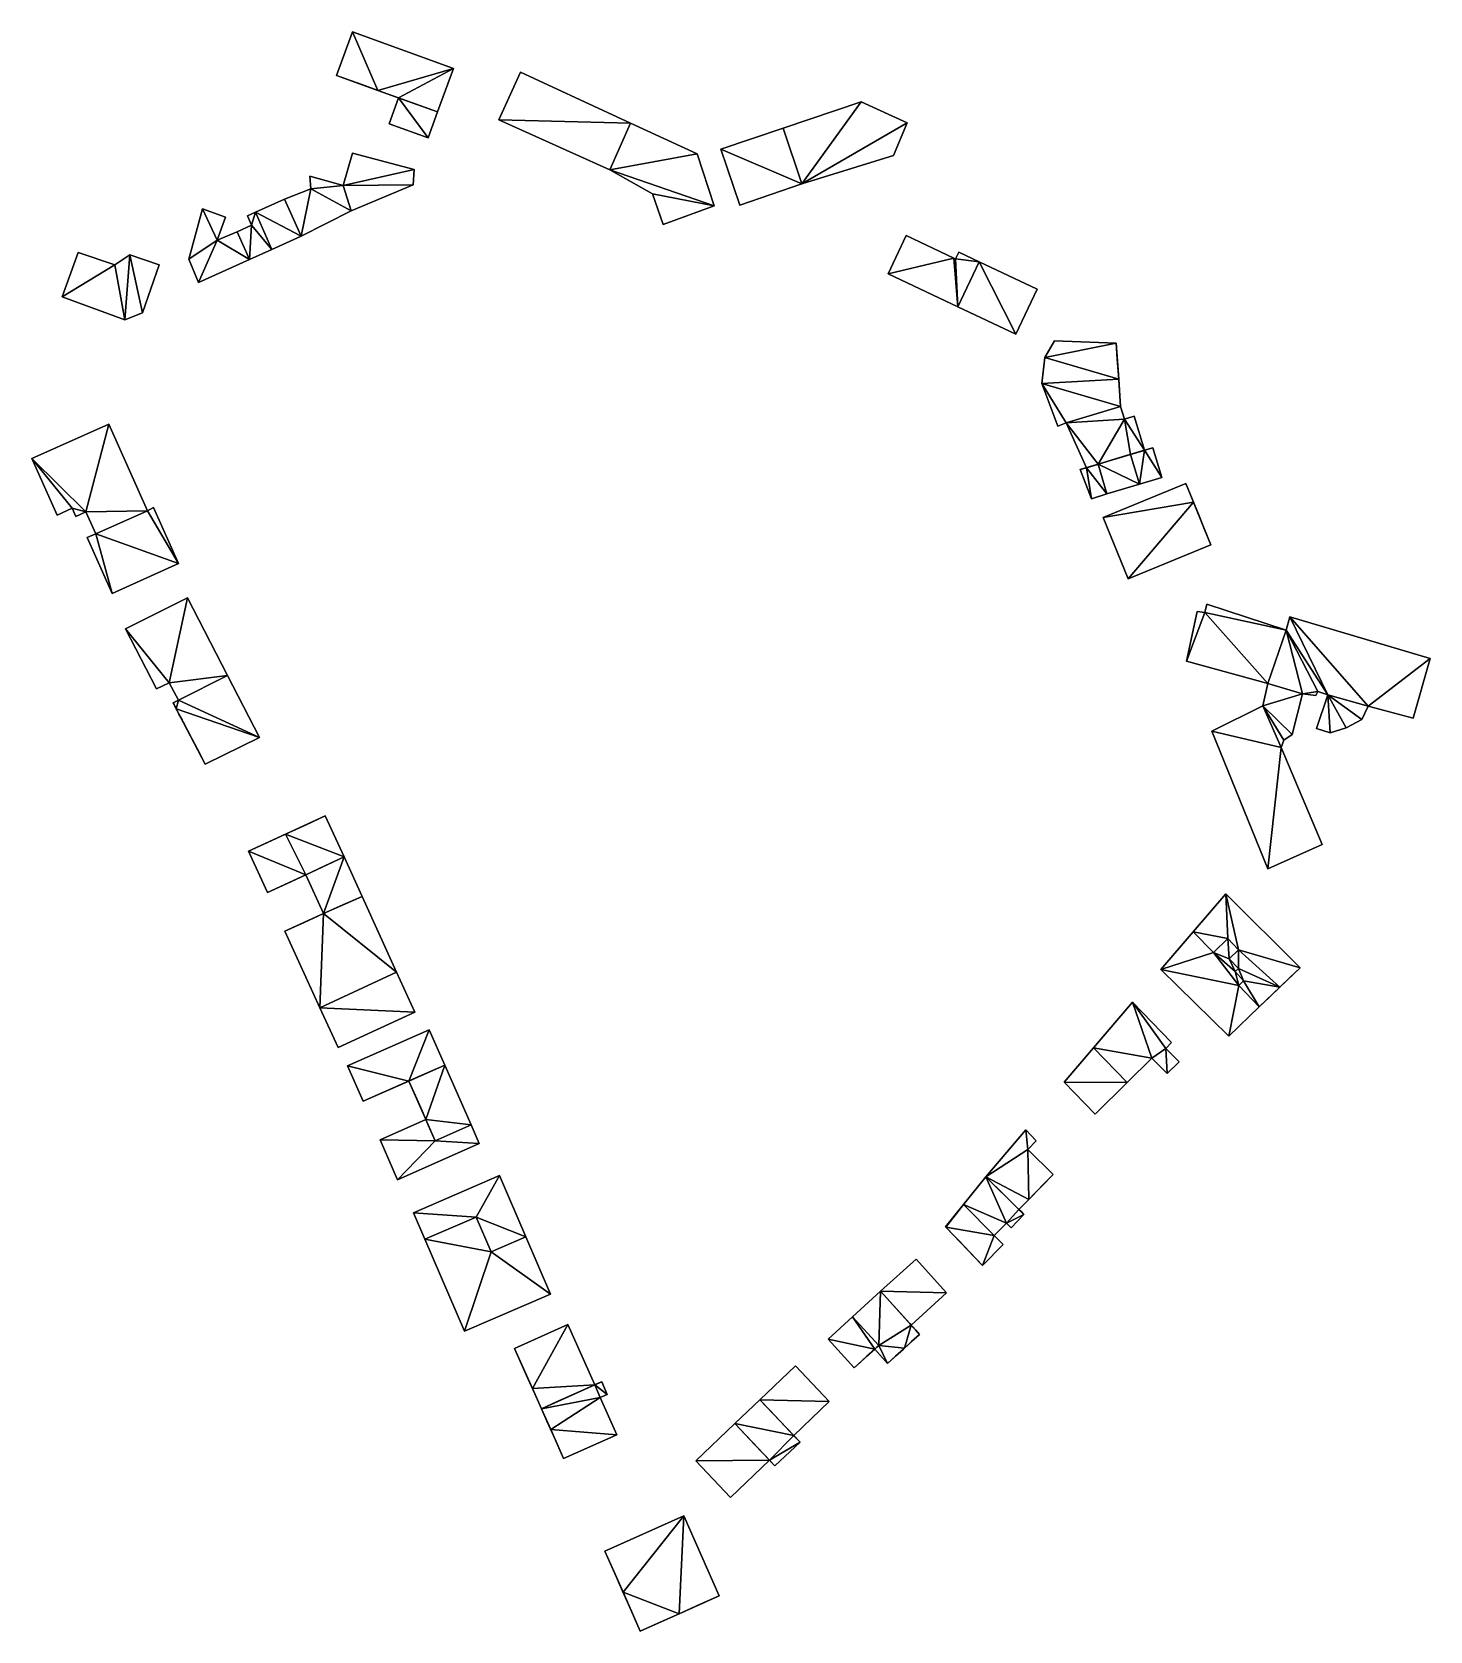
# Model space of a CAD drawing. Extents: x -170 to 170, y -225 to 164.
import ezdxf

# ---------------------------------------------------------------- set-up
doc = ezdxf.new("R2010")
doc.units = 0
doc.layers.add('OBSTRUCTIONS', color=7, linetype='CONTINUOUS')

msp = doc.modelspace()

# ---------------------------------------------------------------- meshes
at = {"layer": 'OBSTRUCTIONS'}
mesh = msp.add_polyface(dxfattribs=at)
corners = [(-95.88, 153.26, 30.53), (-92.03, 163.84, 30.53), (-95.88, 153.26, -1.45), (-92.03, 163.84, -1.45), (-92.03, 163.84, -1.45), (-67.49, 155.01, -1.45), (-95.88, 153.26, -1.45), (-71.34, 144.41, -1.45), (-80.79, 147.81, -1.45), (-85.82, 149.63, -1.45), (-92.03, 163.84, 30.53), (-95.88, 153.26, 30.53), (-67.49, 155.01, 30.53), (-71.34, 144.41, 30.53), (-85.82, 149.63, 30.53), (-80.79, 147.81, 30.53), (-92.03, 163.84, 30.53), (-67.49, 155.01, 30.53), (-92.03, 163.84, -1.45), (-67.49, 155.01, -1.45), (-67.49, 155.01, 30.53), (-71.34, 144.41, 30.53), (-67.49, 155.01, -1.45), (-71.34, 144.41, -1.45), (-71.34, 144.41, 30.53), (-95.88, 153.26, 30.53), (-77.47, 146.62, 22.53), (-83.61, 148.83, 22.53), (-89.74, 151.05, 22.53), (-77.47, 146.62, 14.54), (-83.61, 148.83, 14.54), (-89.74, 151.05, 14.54), (-77.47, 146.62, 6.54), (-83.61, 148.83, 6.54), (-89.74, 151.05, 6.54), (-71.34, 144.41, -1.45), (-95.88, 153.26, -1.45), (-80.79, 147.81, -1.45), (-85.82, 149.63, -1.45), (-85.82, 149.63, 30.53), (-80.79, 147.81, 30.53)]
mesh.append_faces([[corners[k] for k in face] for face in [(1, 3, 2, 0), (9, 6, 4, 4), (5, 9, 4, 4), (7, 8, 5, 5), (9, 5, 8, 8), (13, 12, 15, 15), (14, 15, 12, 12), (11, 14, 10, 10), (12, 10, 14, 14), (17, 19, 18, 16), (21, 23, 22, 20), (30, 29, 26, 27), (31, 30, 27, 28), (33, 32, 29, 30), (34, 33, 30, 31), (26, 24, 40, 40), (26, 40, 39, 27), (24, 26, 29, 29), (29, 35, 24, 24), (28, 39, 25, 25), (39, 28, 27, 27), (31, 28, 25, 25), (33, 38, 37, 32), (32, 37, 35, 35), (35, 29, 32, 32), (36, 34, 31, 31), (34, 36, 38, 38), (34, 38, 33, 33), (25, 36, 31, 31)]])
mesh = msp.add_polyface(dxfattribs=at)
corners = [(-56.48, 142.49, -1.33), (-51.2, 154.09, -1.33), (-56.48, 142.49, -1.45), (-51.2, 154.09, -1.45), (-51.2, 154.09, -1.45), (-24.46, 141.67, -1.45), (-56.48, 142.49, -1.45), (-29.48, 130.31, -1.45), (-51.2, 154.09, -1.33), (-56.48, 142.49, -1.33), (-24.46, 141.67, -1.33), (-29.48, 130.31, -1.33), (-51.2, 154.09, -1.33), (-24.46, 141.67, -1.33), (-51.2, 154.09, -1.45), (-24.46, 141.67, -1.45), (-24.46, 141.67, -1.33), (-29.48, 130.31, -1.33), (-24.46, 141.67, -1.45), (-29.48, 130.31, -1.45), (-29.48, 130.31, -1.33), (-56.48, 142.49, -1.33), (-29.48, 130.31, -1.45), (-56.48, 142.49, -1.45)]
mesh.append_faces([[corners[k] for k in face] for face in [(1, 0, 2, 3), (6, 7, 5, 5), (5, 4, 6, 6), (10, 9, 8, 8), (9, 10, 11, 11), (13, 12, 14, 15), (17, 16, 18, 19), (21, 20, 22, 23)]])
mesh = msp.add_polyface(dxfattribs=at)
corners = [(-83.07, 141.55, 29.8), (-80.79, 147.81, 29.8), (-83.07, 141.55, -1.45), (-80.79, 147.81, -1.45), (-80.79, 147.81, -1.45), (-71.34, 144.41, -1.45), (-83.07, 141.55, -1.45), (-73.61, 138.14, -1.45), (-80.79, 147.81, 29.8), (-83.07, 141.55, 29.8), (-71.34, 144.41, 29.8), (-73.61, 138.14, 29.8), (-80.79, 147.81, 29.8), (-71.34, 144.41, 29.8), (-80.79, 147.81, -1.45), (-71.34, 144.41, -1.45), (-71.34, 144.41, 29.8), (-73.61, 138.14, 29.8), (-71.34, 144.41, -1.45), (-73.61, 138.14, -1.45), (-73.61, 138.14, 29.8), (-83.07, 141.55, 29.8), (-73.61, 138.14, -1.45), (-83.07, 141.55, -1.45)]
mesh.append_faces([[corners[k] for k in face] for face in [(1, 3, 2, 0), (7, 6, 4, 4), (4, 5, 7, 7), (8, 11, 10, 10), (11, 8, 9, 9), (13, 15, 14, 12), (17, 19, 18, 16), (21, 23, 22, 20)]])
mesh = msp.add_polyface(dxfattribs=at)
corners = [(42.76, 141.73, 15.02), (39.42, 133.83, 15.02), (42.76, 141.73, -1.45), (39.42, 133.83, -1.45), (39.42, 133.83, -1.45), (17.2, 126.95, -1.45), (42.76, 141.73, -1.45), (31.56, 146.86, -1.45), (12.6, 140.51, -1.45), (39.42, 133.83, 15.02), (42.76, 141.73, 15.02), (17.2, 126.95, 15.02), (12.6, 140.51, 15.02), (31.56, 146.86, 15.02), (39.42, 133.83, 15.02), (17.2, 126.95, 15.02), (39.42, 133.83, -1.45), (17.2, 126.95, -1.45), (17.2, 126.95, 15.02), (12.6, 140.51, 15.02), (17.2, 126.95, -1.45), (12.6, 140.51, -1.45), (12.6, 140.51, 15.02), (31.56, 146.86, 15.02), (12.6, 140.51, -1.45), (31.56, 146.86, -1.45), (31.56, 146.86, 15.02), (42.76, 141.73, 15.02), (31.56, 146.86, -1.45), (42.76, 141.73, -1.45)]
mesh.append_faces([[corners[k] for k in face] for face in [(1, 3, 2, 0), (5, 6, 4, 4), (8, 7, 5, 5), (6, 5, 7, 7), (13, 12, 11, 11), (13, 11, 10, 10), (9, 10, 11, 11), (15, 17, 16, 14), (19, 21, 20, 18), (23, 25, 24, 22), (27, 29, 28, 26)]])
mesh = msp.add_polyface(dxfattribs=at)
corners = [(-29.48, 130.31, 5.29), (-24.46, 141.67, 5.29), (-29.48, 130.31, -1.45), (-24.46, 141.67, -1.45), (-24.46, 141.67, -1.45), (-8.25, 134.24, -1.45), (-29.48, 130.31, -1.45), (-19.08, 124.55, -1.45), (-16.5, 117.04, -1.45), (-4.1, 121.62, -1.45), (-24.46, 141.67, 5.29), (-29.48, 130.31, 5.29), (-8.25, 134.24, 5.29), (-4.1, 121.62, 5.29), (-16.5, 117.04, 5.29), (-19.08, 124.55, 5.29), (-24.46, 141.67, 5.29), (-8.25, 134.24, 5.29), (-24.46, 141.67, -1.45), (-8.25, 134.24, -1.45), (-8.25, 134.24, 5.29), (-4.1, 121.62, 5.29), (-8.25, 134.24, -1.45), (-4.1, 121.62, -1.45), (-4.1, 121.62, 5.29), (-16.5, 117.04, 5.29), (-4.1, 121.62, -1.45), (-16.5, 117.04, -1.45), (-16.5, 117.04, 5.29), (-19.08, 124.55, 5.29), (-16.5, 117.04, -1.45), (-19.08, 124.55, -1.45), (-19.08, 124.55, 5.29), (-29.48, 130.31, 5.29), (-19.08, 124.55, -1.45), (-29.48, 130.31, -1.45)]
mesh.append_faces([[corners[k] for k in face] for face in [(1, 3, 2, 0), (7, 6, 9, 9), (4, 5, 6, 6), (8, 7, 9, 9), (5, 9, 6, 6), (15, 14, 13, 13), (12, 11, 13, 13), (15, 13, 11, 11), (10, 11, 12, 12), (17, 19, 18, 16), (21, 23, 22, 20), (25, 27, 26, 24), (29, 31, 30, 28), (33, 35, 34, 32)]])
mesh = msp.add_polyface(dxfattribs=at)
corners = [(12.6, 140.51, 5.26), (17.2, 126.95, 5.26), (12.6, 140.51, -1.45), (17.2, 126.95, -1.45), (17.2, 126.95, -1.45), (2.07, 121.78, -1.45), (12.6, 140.51, -1.45), (-2.53, 135.34, -1.45), (17.2, 126.95, 5.26), (12.6, 140.51, 5.26), (2.07, 121.78, 5.26), (-2.53, 135.34, 5.26), (17.2, 126.95, 5.26), (2.07, 121.78, 5.26), (17.2, 126.95, -1.45), (2.07, 121.78, -1.45), (2.07, 121.78, 5.26), (-2.53, 135.34, 5.26), (2.07, 121.78, -1.45), (-2.53, 135.34, -1.45), (-2.53, 135.34, 5.26), (12.6, 140.51, 5.26), (-2.53, 135.34, -1.45), (12.6, 140.51, -1.45)]
mesh.append_faces([[corners[k] for k in face] for face in [(1, 3, 2, 0), (4, 5, 7, 7), (7, 6, 4, 4), (11, 8, 9, 9), (8, 11, 10, 10), (13, 15, 14, 12), (17, 19, 18, 16), (21, 23, 22, 20)]])
mesh = msp.add_polyface(dxfattribs=at)
corners = [(-77.02, 130.45, 28.97), (-92, 134.41, 28.97), (-77.02, 130.45, -1.45), (-92, 134.41, -1.45), (-92, 134.41, -1.45), (-94.24, 126.55, -1.45), (-77.02, 130.45, -1.45), (-77.23, 126.69, -1.45), (-92.33, 120.35, -1.45), (-92, 134.41, 28.97), (-77.02, 130.45, 28.97), (-94.24, 126.55, 28.97), (-92.33, 120.35, 28.97), (-77.23, 126.69, 28.97), (-92, 134.41, 28.97), (-94.24, 126.55, 28.97), (-92, 134.41, -1.45), (-94.24, 126.55, -1.45), (-94.24, 126.55, 28.97), (-92.33, 120.35, 28.97), (-94.24, 126.55, -1.45), (-92.33, 120.35, -1.45), (-92.33, 120.35, 28.97), (-77.23, 126.69, 28.97), (-92.33, 120.35, -1.45), (-77.23, 126.69, -1.45), (-77.23, 126.69, 28.97), (-77.02, 130.45, 28.97), (-77.23, 126.69, -1.45), (-77.02, 130.45, -1.45)]
mesh.append_faces([[corners[k] for k in face] for face in [(1, 0, 2, 3), (7, 8, 5, 5), (4, 6, 5, 5), (7, 5, 6, 6), (11, 13, 10, 10), (9, 11, 10, 10), (12, 13, 11, 11), (15, 14, 16, 17), (19, 18, 20, 21), (23, 22, 24, 25), (27, 26, 28, 29)]])
mesh = msp.add_polyface(dxfattribs=at)
corners = [(-104.46, 114.19, 21.27), (-108.49, 123.22, 21.27), (-104.46, 114.19, -1.45), (-108.49, 123.22, -1.45), (-108.49, 123.22, -1.45), (-102.1, 125.76, -1.45), (-104.46, 114.19, -1.45), (-92.33, 120.35, -1.45), (-94.24, 126.55, -1.45), (-102.32, 128.83, -1.45), (-108.49, 123.22, 21.27), (-104.46, 114.19, 21.27), (-102.1, 125.76, 21.27), (-102.32, 128.83, 21.27), (-94.24, 126.55, 21.27), (-92.33, 120.35, 21.27), (-108.49, 123.22, 21.27), (-102.1, 125.76, 21.27), (-108.49, 123.22, -1.45), (-102.1, 125.76, -1.45), (-102.1, 125.76, 21.27), (-102.32, 128.83, 21.27), (-102.1, 125.76, -1.45), (-102.32, 128.83, -1.45), (-102.32, 128.83, 21.27), (-94.24, 126.55, 21.27), (-102.32, 128.83, -1.45), (-94.24, 126.55, -1.45), (-94.24, 126.55, 21.27), (-92.33, 120.35, 21.27), (-94.24, 126.55, -1.45), (-92.33, 120.35, -1.45), (-92.33, 120.35, 21.27), (-104.46, 114.19, 21.27), (-92.33, 120.35, -1.45), (-104.46, 114.19, -1.45)]
mesh.append_faces([[corners[k] for k in face] for face in [(1, 3, 2, 0), (5, 9, 8, 8), (7, 5, 8, 8), (4, 5, 6, 6), (7, 6, 5, 5), (10, 11, 12, 12), (15, 12, 11, 11), (13, 12, 14, 14), (15, 14, 12, 12), (17, 19, 18, 16), (21, 23, 22, 20), (25, 27, 26, 24), (29, 31, 30, 28), (33, 35, 34, 32)]])
mesh = msp.add_polyface(dxfattribs=at)
corners = [(-120.04, 115.32, 16.21), (-117.01, 108.55, 16.21), (-120.04, 115.32, -1.45), (-117.01, 108.55, -1.45), (-117.01, 108.55, -1.45), (-129.42, 102.99, -1.45), (-120.04, 115.32, -1.45), (-124.85, 113.24, -1.45), (-122.81, 118.82, -1.45), (-128.41, 120.86, -1.45), (-131.78, 108.61, -1.45), (-117.01, 108.55, 16.21), (-120.04, 115.32, 16.21), (-129.42, 102.99, 16.21), (-131.78, 108.61, 16.21), (-128.41, 120.86, 16.21), (-122.81, 118.82, 16.21), (-124.85, 113.24, 16.21), (-117.01, 108.55, 16.21), (-129.42, 102.99, 16.21), (-117.01, 108.55, -1.45), (-129.42, 102.99, -1.45), (-129.42, 102.99, 16.21), (-131.78, 108.61, 16.21), (-129.42, 102.99, -1.45), (-131.78, 108.61, -1.45), (-131.78, 108.61, 16.21), (-128.41, 120.86, 16.21), (-131.78, 108.61, -1.45), (-128.41, 120.86, -1.45), (-128.41, 120.86, 16.21), (-122.81, 118.82, 16.21), (-128.41, 120.86, -1.45), (-122.81, 118.82, -1.45), (-122.81, 118.82, 16.21), (-124.85, 113.24, 16.21), (-122.81, 118.82, -1.45), (-124.85, 113.24, -1.45), (-124.85, 113.24, 16.21), (-120.04, 115.32, 16.21), (-124.85, 113.24, -1.45), (-120.04, 115.32, -1.45)]
mesh.append_faces([[corners[k] for k in face] for face in [(1, 0, 2, 3), (4, 6, 7, 7), (7, 10, 5, 5), (8, 9, 7, 7), (10, 7, 9, 9), (4, 7, 5, 5), (15, 17, 14, 14), (13, 14, 17, 17), (17, 12, 11, 11), (15, 16, 17, 17), (13, 17, 11, 11), (19, 18, 20, 21), (23, 22, 24, 25), (27, 26, 28, 29), (31, 30, 32, 33), (35, 34, 36, 37), (39, 38, 40, 41)]])
mesh = msp.add_polyface(dxfattribs=at)
corners = [(-108.49, 123.22, 18.09), (-104.46, 114.19, 18.09), (-108.49, 123.22, -1.45), (-104.46, 114.19, -1.45), (-104.46, 114.19, -1.45), (-111.56, 111, -1.45), (-108.49, 123.22, -1.45), (-115.58, 120.02, -1.45), (-104.46, 114.19, 18.09), (-108.49, 123.22, 18.09), (-111.56, 111, 18.09), (-115.58, 120.02, 18.09), (-104.46, 114.19, 18.09), (-111.56, 111, 18.09), (-104.46, 114.19, -1.45), (-111.56, 111, -1.45), (-111.56, 111, 18.09), (-115.58, 120.02, 18.09), (-111.56, 111, -1.45), (-115.58, 120.02, -1.45), (-115.58, 120.02, 18.09), (-108.49, 123.22, 18.09), (-115.58, 120.02, -1.45), (-108.49, 123.22, -1.45)]
mesh.append_faces([[corners[k] for k in face] for face in [(1, 3, 2, 0), (4, 7, 6, 6), (7, 4, 5, 5), (11, 10, 8, 8), (8, 9, 11, 11), (13, 15, 14, 12), (17, 19, 18, 16), (21, 23, 22, 20)]])
mesh = msp.add_polyface(dxfattribs=at)
corners = [(-115.58, 120.02, 16.82), (-111.56, 111, 16.82), (-115.58, 120.02, -1.45), (-111.56, 111, -1.45), (-111.56, 111, -1.45), (-117.01, 108.55, -1.45), (-115.58, 120.02, -1.45), (-117.5, 119.15, -1.45), (-116.5, 116.91, -1.45), (-120.04, 115.32, -1.45), (-111.56, 111, 16.82), (-115.58, 120.02, 16.82), (-117.01, 108.55, 16.82), (-120.04, 115.32, 16.82), (-116.5, 116.91, 16.82), (-117.5, 119.15, 16.82), (-111.56, 111, 16.82), (-117.01, 108.55, 16.82), (-111.56, 111, -1.45), (-117.01, 108.55, -1.45), (-117.01, 108.55, 16.82), (-120.04, 115.32, 16.82), (-117.01, 108.55, -1.45), (-120.04, 115.32, -1.45), (-120.04, 115.32, 16.82), (-116.5, 116.91, 16.82), (-120.04, 115.32, -1.45), (-116.5, 116.91, -1.45), (-116.5, 116.91, 16.82), (-117.5, 119.15, 16.82), (-116.5, 116.91, -1.45), (-117.5, 119.15, -1.45), (-117.5, 119.15, 16.82), (-115.58, 120.02, 16.82), (-117.5, 119.15, -1.45), (-115.58, 120.02, -1.45)]
mesh.append_faces([[corners[k] for k in face] for face in [(1, 3, 2, 0), (7, 6, 8, 8), (4, 8, 6, 6), (9, 8, 5, 5), (4, 5, 8, 8), (14, 13, 12, 12), (10, 14, 12, 12), (15, 14, 11, 11), (10, 11, 14, 14), (17, 19, 18, 16), (21, 23, 22, 20), (25, 27, 26, 24), (29, 31, 30, 28), (33, 35, 34, 32)]])
mesh = msp.add_polyface(dxfattribs=at)
corners = [(55.26, 110.32, 2.01), (60.28, 107.96, 2.01), (55.26, 110.32, -1.45), (60.28, 107.96, -1.45), (60.28, 107.96, -1.45), (55.09, 97.04, -1.45), (55.26, 110.32, -1.45), (54.49, 108.7, -1.45), (42.53, 114.36, -1.45), (54.05, 108.92, -1.45), (38.11, 105.06, -1.45), (60.28, 107.96, 2.01), (55.26, 110.32, 2.01), (55.09, 97.04, 2.01), (38.11, 105.06, 2.01), (42.53, 114.36, 2.01), (54.49, 108.7, 2.01), (54.05, 108.92, 2.01), (60.28, 107.96, 2.01), (55.09, 97.04, 2.01), (60.28, 107.96, -1.45), (55.09, 97.04, -1.45), (55.09, 97.04, 2.01), (38.11, 105.06, 2.01), (55.09, 97.04, -1.45), (38.11, 105.06, -1.45), (38.11, 105.06, 2.01), (42.53, 114.36, 2.01), (38.11, 105.06, -1.45), (42.53, 114.36, -1.45), (42.53, 114.36, 2.01), (54.05, 108.92, 2.01), (42.53, 114.36, -1.45), (54.05, 108.92, -1.45), (54.05, 108.92, 2.01), (54.49, 108.7, 2.01), (54.05, 108.92, -1.45), (54.49, 108.7, -1.45), (54.49, 108.7, 2.01), (55.26, 110.32, 2.01), (54.49, 108.7, -1.45), (55.26, 110.32, -1.45)]
mesh.append_faces([[corners[k] for k in face] for face in [(1, 3, 2, 0), (7, 6, 4, 4), (5, 7, 4, 4), (7, 5, 9, 9), (10, 9, 5, 5), (10, 8, 9, 9), (15, 14, 17, 17), (13, 17, 14, 14), (11, 16, 13, 13), (17, 13, 16, 16), (16, 11, 12, 12), (19, 21, 20, 18), (23, 25, 24, 22), (27, 29, 28, 26), (31, 33, 32, 30), (35, 37, 36, 34), (39, 41, 40, 38)]])
mesh = msp.add_polyface(dxfattribs=at)
corners = [(-146.09, 109.68, 18.01), (-138.93, 107.27, 18.01), (-146.09, 109.68, -1.45), (-138.93, 107.27, -1.45), (-138.93, 107.27, -1.45), (-143.02, 95.61, -1.45), (-146.09, 109.68, -1.45), (-149.72, 107.25, -1.45), (-158.65, 110.27, -1.45), (-162.51, 99.49, -1.45), (-147.27, 93.93, -1.45), (-138.93, 107.27, 18.01), (-146.09, 109.68, 18.01), (-143.02, 95.61, 18.01), (-147.27, 93.93, 18.01), (-162.51, 99.49, 18.01), (-158.65, 110.27, 18.01), (-149.72, 107.25, 18.01), (-138.93, 107.27, 18.01), (-143.02, 95.61, 18.01), (-138.93, 107.27, -1.45), (-143.02, 95.61, -1.45), (-143.02, 95.61, 18.01), (-147.27, 93.93, 18.01), (-143.02, 95.61, -1.45), (-147.27, 93.93, -1.45), (-147.27, 93.93, 18.01), (-162.51, 99.49, 18.01), (-147.27, 93.93, -1.45), (-162.51, 99.49, -1.45), (-162.51, 99.49, 18.01), (-158.65, 110.27, 18.01), (-162.51, 99.49, -1.45), (-158.65, 110.27, -1.45), (-158.65, 110.27, 18.01), (-149.72, 107.25, 18.01), (-158.65, 110.27, -1.45), (-149.72, 107.25, -1.45), (-149.72, 107.25, 18.01), (-146.09, 109.68, 18.01), (-149.72, 107.25, -1.45), (-146.09, 109.68, -1.45)]
mesh.append_faces([[corners[k] for k in face] for face in [(1, 3, 2, 0), (6, 4, 5, 5), (10, 6, 5, 5), (7, 9, 8, 8), (10, 7, 6, 6), (10, 9, 7, 7), (17, 16, 15, 15), (14, 17, 15, 15), (12, 14, 13, 13), (13, 11, 12, 12), (17, 14, 12, 12), (19, 21, 20, 18), (23, 25, 24, 22), (27, 29, 28, 26), (31, 33, 32, 30), (35, 37, 36, 34), (39, 41, 40, 38)]])
mesh = msp.add_polyface(dxfattribs=at)
corners = [(60.28, 107.96, 5.03), (74.31, 101.33, 5.03), (60.28, 107.96, -1.45), (74.31, 101.33, -1.45), (74.31, 101.33, -1.45), (69.11, 90.41, -1.45), (60.28, 107.96, -1.45), (55.09, 97.04, -1.45), (74.31, 101.33, 5.03), (60.28, 107.96, 5.03), (69.11, 90.41, 5.03), (55.09, 97.04, 5.03), (74.31, 101.33, 5.03), (69.11, 90.41, 5.03), (74.31, 101.33, -1.45), (69.11, 90.41, -1.45), (69.11, 90.41, 5.03), (55.09, 97.04, 5.03), (69.11, 90.41, -1.45), (55.09, 97.04, -1.45), (55.09, 97.04, 5.03), (60.28, 107.96, 5.03), (55.09, 97.04, -1.45), (60.28, 107.96, -1.45)]
mesh.append_faces([[corners[k] for k in face] for face in [(1, 3, 2, 0), (5, 7, 6, 6), (6, 4, 5, 5), (9, 10, 8, 8), (10, 9, 11, 11), (13, 15, 14, 12), (17, 19, 18, 16), (21, 23, 22, 20)]])
mesh = msp.add_polyface(dxfattribs=at)
corners = [(76.18, 84.73, 22.85), (78.53, 88.83, 22.85), (76.18, 84.73, -1.45), (78.53, 88.83, -1.45), (78.53, 88.83, -1.45), (93.48, 88.19, -1.45), (76.18, 84.73, -1.45), (75.5, 78.46, -1.45), (79.31, 68.06, -1.45), (81.4, 68.87, -1.45), (94.59, 72.83, -1.45), (94.13, 79.46, -1.45), (78.53, 88.83, 22.85), (76.18, 84.73, 22.85), (93.48, 88.19, 22.85), (94.59, 72.83, 22.85), (94.13, 79.46, 22.85), (81.4, 68.87, 22.85), (79.31, 68.06, 22.85), (75.5, 78.46, 22.85), (78.53, 88.83, 22.85), (93.48, 88.19, 22.85), (78.53, 88.83, -1.45), (93.48, 88.19, -1.45), (93.48, 88.19, 22.85), (94.59, 72.83, 22.85), (93.77, 84.35, 16.77), (94.05, 80.51, 16.77), (94.32, 76.67, 16.77), (93.77, 84.35, 10.7), (94.05, 80.51, 10.7), (94.32, 76.67, 10.7), (93.77, 84.35, 4.62), (94.05, 80.51, 4.62), (94.32, 76.67, 4.62), (93.48, 88.19, -1.45), (94.59, 72.83, -1.45), (94.13, 79.46, -1.45), (94.13, 79.46, 22.85), (94.59, 72.83, 22.85), (81.4, 68.87, 22.85), (94.59, 72.83, -1.45), (81.4, 68.87, -1.45), (81.4, 68.87, 22.85), (79.31, 68.06, 22.85), (81.4, 68.87, -1.45), (79.31, 68.06, -1.45), (79.31, 68.06, 22.85), (75.5, 78.46, 22.85), (79.31, 68.06, -1.45), (75.5, 78.46, -1.45), (75.5, 78.46, 22.85), (76.18, 84.73, 22.85), (75.5, 78.46, -1.45), (76.18, 84.73, -1.45)]
mesh.append_faces([[corners[k] for k in face] for face in [(1, 3, 2, 0), (11, 7, 6, 6), (7, 9, 8, 8), (4, 5, 6, 6), (11, 10, 7, 7), (10, 9, 7, 7), (5, 11, 6, 6), (16, 19, 15, 15), (15, 19, 17, 17), (13, 16, 14, 14), (16, 13, 19, 19), (19, 18, 17, 17), (13, 14, 12, 12), (21, 23, 22, 20), (30, 29, 26, 27), (31, 30, 27, 28), (33, 32, 29, 30), (34, 33, 30, 31), (26, 29, 24, 24), (35, 24, 29, 29), (38, 27, 26, 24), (28, 38, 25, 25), (38, 28, 27, 27), (31, 28, 25, 25), (37, 32, 33, 33), (29, 32, 35, 35), (35, 32, 37, 37), (36, 34, 31, 31), (34, 36, 37, 37), (34, 37, 33, 33), (25, 36, 31, 31), (40, 42, 41, 39), (44, 46, 45, 43), (48, 50, 49, 47), (52, 54, 53, 51)]])
mesh = msp.add_polyface(dxfattribs=at)
corners = [(81.4, 68.87, 13.76), (94.59, 72.83, 13.76), (81.4, 68.87, -1.45), (94.59, 72.83, -1.45), (94.59, 72.83, -1.45), (95.51, 69.74, -1.45), (81.4, 68.87, -1.45), (86.28, 57.96, -1.45), (100.39, 62.19, -1.45), (97.01, 61.18, -1.45), (89.14, 58.82, -1.45), (97.93, 70.48, -1.45), (94.59, 72.83, 13.76), (81.4, 68.87, 13.76), (95.51, 69.74, 13.76), (97.93, 70.48, 13.76), (100.39, 62.19, 13.76), (86.28, 57.96, 13.76), (89.14, 58.82, 13.76), (97.01, 61.18, 13.76), (94.59, 72.83, 13.76), (95.51, 69.74, 13.76), (94.59, 72.83, -1.45), (95.51, 69.74, -1.45), (95.51, 69.74, 13.76), (97.93, 70.48, 13.76), (95.51, 69.74, -1.45), (97.93, 70.48, -1.45), (97.93, 70.48, 13.76), (100.39, 62.19, 13.76), (97.93, 70.48, -1.45), (100.39, 62.19, -1.45), (100.39, 62.19, 13.76), (86.28, 57.96, 13.76), (96.86, 61.14, 9.96), (93.33, 60.08, 9.96), (89.8, 59.02, 9.96), (96.86, 61.14, 6.16), (93.33, 60.08, 6.16), (89.8, 59.02, 6.16), (96.86, 61.14, 2.35), (93.33, 60.08, 2.35), (89.8, 59.02, 2.35), (100.39, 62.19, -1.45), (86.28, 57.96, -1.45), (97.01, 61.18, -1.45), (89.14, 58.82, -1.45), (89.14, 58.82, 13.76), (97.01, 61.18, 13.76), (86.28, 57.96, 13.76), (81.4, 68.87, 13.76), (86.28, 57.96, -1.45), (81.4, 68.87, -1.45)]
mesh.append_faces([[corners[k] for k in face] for face in [(1, 3, 2, 0), (7, 6, 10, 10), (5, 9, 10, 10), (5, 10, 6, 6), (9, 5, 8, 8), (11, 8, 5, 5), (6, 4, 5, 5), (19, 16, 14, 14), (15, 14, 16, 16), (14, 12, 13, 13), (17, 18, 13, 13), (14, 18, 19, 19), (13, 18, 14, 14), (21, 23, 22, 20), (25, 27, 26, 24), (29, 31, 30, 28), (38, 37, 34, 35), (39, 38, 35, 36), (41, 40, 37, 38), (42, 41, 38, 39), (34, 32, 48, 48), (32, 34, 37, 37), (37, 43, 32, 32), (35, 34, 48, 48), (36, 47, 33, 33), (47, 36, 35, 35), (35, 48, 47, 47), (36, 33, 39, 39), (45, 40, 41, 41), (40, 45, 43, 43), (45, 41, 42, 46), (44, 42, 39, 39), (42, 44, 46, 46), (33, 44, 39, 39), (43, 37, 40, 40), (50, 52, 51, 49)]])
mesh = msp.add_polyface(dxfattribs=at)
corners = [(-154.37, 41.89, 8.55), (-141.82, 47.52, 8.55), (-154.37, 41.89, -1.45), (-141.82, 47.52, -1.45), (-141.82, 47.52, -1.45), (-151.17, 68.53, -1.45), (-154.37, 41.89, -1.45), (-156.74, 47.22, -1.45), (-159.17, 46.13, -1.45), (-160.05, 48.13, -1.45), (-163.76, 46.47, -1.45), (-169.85, 60.16, -1.45), (-141.82, 47.52, 8.55), (-154.37, 41.89, 8.55), (-151.17, 68.53, 8.55), (-169.85, 60.16, 8.55), (-163.76, 46.47, 8.55), (-160.05, 48.13, 8.55), (-159.17, 46.13, 8.55), (-156.74, 47.22, 8.55), (-141.82, 47.52, 8.55), (-151.17, 68.53, 8.55), (-141.82, 47.52, -1.45), (-151.17, 68.53, -1.45), (-151.17, 68.53, 8.55), (-169.85, 60.16, 8.55), (-151.17, 68.53, -1.45), (-169.85, 60.16, -1.45), (-169.85, 60.16, 8.55), (-163.76, 46.47, 8.55), (-169.85, 60.16, -1.45), (-163.76, 46.47, -1.45), (-163.76, 46.47, 8.55), (-160.05, 48.13, 8.55), (-163.76, 46.47, -1.45), (-160.05, 48.13, -1.45), (-160.05, 48.13, 8.55), (-159.17, 46.13, 8.55), (-160.05, 48.13, -1.45), (-159.17, 46.13, -1.45), (-159.17, 46.13, 8.55), (-156.74, 47.22, 8.55), (-159.17, 46.13, -1.45), (-156.74, 47.22, -1.45), (-156.74, 47.22, 8.55), (-154.37, 41.89, 8.55), (-156.74, 47.22, -1.45), (-154.37, 41.89, -1.45)]
mesh.append_faces([[corners[k] for k in face] for face in [(1, 3, 2, 0), (6, 4, 7, 7), (5, 7, 4, 4), (8, 7, 9, 9), (9, 7, 11, 11), (5, 11, 7, 7), (9, 11, 10, 10), (17, 15, 19, 19), (14, 19, 15, 15), (17, 16, 15, 15), (13, 19, 12, 12), (14, 12, 19, 19), (17, 19, 18, 18), (21, 23, 22, 20), (25, 27, 26, 24), (29, 31, 30, 28), (33, 35, 34, 32), (37, 39, 38, 36), (41, 43, 42, 40), (45, 47, 46, 44)]])
mesh = msp.add_polyface(dxfattribs=at)
corners = [(97.01, 61.18, 0.22), (102.45, 62.81, 0.22), (98.37, 61.59, -0.2), (99.73, 62, -0.2), (101.09, 62.41, -0.2), (98.37, 61.59, -0.62), (99.73, 62, -0.62), (101.09, 62.41, -0.62), (98.37, 61.59, -1.04), (99.73, 62, -1.04), (101.09, 62.41, -1.04), (97.01, 61.18, -1.45), (102.45, 62.81, -1.45), (100.39, 62.19, 0.22), (100.39, 62.19, -1.45), (102.45, 62.81, -1.45), (104.59, 55.59, -1.45), (97.01, 61.18, -1.45), (100.39, 62.19, -1.45), (99.15, 53.95, -1.45), (102.45, 62.81, 0.22), (100.39, 62.19, 0.22), (97.01, 61.18, 0.22), (104.59, 55.59, 0.22), (99.15, 53.95, 0.22), (102.45, 62.81, 0.22), (104.59, 55.59, 0.22), (102.45, 62.81, -1.45), (104.59, 55.59, -1.45), (104.59, 55.59, 0.22), (99.15, 53.95, 0.22), (104.59, 55.59, -1.45), (99.15, 53.95, -1.45), (99.15, 53.95, 0.22), (97.01, 61.18, 0.22), (99.15, 53.95, -1.45), (97.01, 61.18, -1.45)]
mesh.append_faces([[corners[k] for k in face] for face in [(6, 5, 2, 3), (7, 6, 3, 4), (9, 8, 5, 6), (10, 9, 6, 7), (2, 5, 0, 0), (11, 0, 5, 5), (13, 3, 2, 0), (4, 13, 1, 1), (13, 4, 3, 3), (7, 4, 1, 1), (14, 8, 9, 9), (5, 8, 11, 11), (11, 8, 14, 14), (12, 10, 7, 7), (10, 12, 14, 14), (10, 14, 9, 9), (1, 12, 7, 7), (18, 16, 19, 19), (16, 18, 15, 15), (19, 17, 18, 18), (23, 20, 21, 21), (21, 24, 23, 23), (22, 24, 21, 21), (26, 28, 27, 25), (30, 32, 31, 29), (34, 36, 35, 33)]])
mesh = msp.add_polyface(dxfattribs=at)
corners = [(89.14, 58.82, 16.59), (91.28, 51.59, 16.59), (89.14, 58.82, -1.45), (91.28, 51.59, -1.45), (91.28, 51.59, -1.45), (87.5, 50.43, -1.45), (89.14, 58.82, -1.45), (84.77, 57.51, -1.45), (86.28, 57.96, -1.45), (91.28, 51.59, 16.59), (89.14, 58.82, 16.59), (87.5, 50.43, 16.59), (84.77, 57.51, 16.59), (86.28, 57.96, 16.59), (91.28, 51.59, 16.59), (87.5, 50.43, 16.59), (91.28, 51.59, -1.45), (87.5, 50.43, -1.45), (87.5, 50.43, 16.59), (84.77, 57.51, 16.59), (87.5, 50.43, -1.45), (84.77, 57.51, -1.45), (84.77, 57.51, 16.59), (89.14, 58.82, 16.59), (85.86, 57.84, 12.08), (86.95, 58.16, 12.08), (88.05, 58.49, 12.08), (85.86, 57.84, 7.57), (86.95, 58.16, 7.57), (88.05, 58.49, 7.57), (85.86, 57.84, 3.06), (86.95, 58.16, 3.06), (88.05, 58.49, 3.06), (84.77, 57.51, -1.45), (89.14, 58.82, -1.45), (86.28, 57.96, -1.45), (86.28, 57.96, 16.59)]
mesh.append_faces([[corners[k] for k in face] for face in [(1, 3, 2, 0), (8, 4, 5, 5), (4, 8, 6, 6), (5, 7, 8, 8), (11, 13, 12, 12), (10, 13, 9, 9), (11, 9, 13, 13), (15, 17, 16, 14), (19, 21, 20, 18), (28, 27, 24, 25), (29, 28, 25, 26), (31, 30, 27, 28), (32, 31, 28, 29), (24, 27, 22, 22), (33, 22, 27, 27), (36, 24, 22, 22), (23, 26, 25, 36), (25, 24, 36, 36), (29, 26, 23, 23), (35, 33, 30, 30), (27, 30, 33, 33), (31, 35, 30, 30), (29, 34, 32, 32), (35, 31, 32, 32), (32, 34, 35, 35), (23, 34, 29, 29)]])
mesh = msp.add_polyface(dxfattribs=at)
corners = [(89.14, 58.82, 13.04), (97.01, 61.18, 13.04), (89.14, 58.82, -1.45), (97.01, 61.18, -1.45), (97.01, 61.18, -1.45), (99.15, 53.95, -1.45), (89.14, 58.82, -1.45), (91.28, 51.59, -1.45), (97.01, 61.18, 13.04), (89.14, 58.82, 13.04), (99.15, 53.95, 13.04), (91.28, 51.59, 13.04), (97.01, 61.18, 13.04), (99.15, 53.95, 13.04), (97.01, 61.18, -1.45), (99.15, 53.95, -1.45), (99.15, 53.95, 13.04), (91.28, 51.59, 13.04), (99.15, 53.95, -1.45), (91.28, 51.59, -1.45), (91.28, 51.59, 13.04), (89.14, 58.82, 13.04), (91.28, 51.59, -1.45), (89.14, 58.82, -1.45)]
mesh.append_faces([[corners[k] for k in face] for face in [(1, 3, 2, 0), (6, 4, 5, 5), (5, 7, 6, 6), (10, 9, 11, 11), (9, 10, 8, 8), (13, 15, 14, 12), (17, 19, 18, 16), (21, 23, 22, 20)]])
mesh = msp.add_polyface(dxfattribs=at)
corners = [(90.38, 45.87, 2.69), (110.44, 54.12, 2.69), (90.38, 45.87, -1.45), (110.44, 54.12, -1.45), (110.44, 54.12, -1.45), (112.29, 49.59, -1.45), (116.52, 39.21, -1.45), (90.38, 45.87, -1.45), (96.45, 30.96, -1.45), (110.44, 54.12, 2.69), (90.38, 45.87, 2.69), (116.52, 39.21, 2.69), (112.29, 49.59, 2.69), (96.45, 30.96, 2.69), (110.44, 54.12, 2.69), (116.52, 39.21, 2.69), (111.96, 50.39, 1.66), (113.48, 46.66, 1.66), (115, 42.94, 1.66), (111.96, 50.39, 0.62), (113.48, 46.66, 0.62), (115, 42.94, 0.62), (111.96, 50.39, -0.42), (113.48, 46.66, -0.42), (115, 42.94, -0.42), (110.44, 54.12, -1.45), (116.52, 39.21, -1.45), (112.29, 49.59, -1.45), (112.29, 49.59, 2.69), (116.52, 39.21, 2.69), (96.45, 30.96, 2.69), (116.52, 39.21, -1.45), (96.45, 30.96, -1.45), (96.45, 30.96, 2.69), (90.38, 45.87, 2.69), (96.45, 30.96, -1.45), (90.38, 45.87, -1.45)]
mesh.append_faces([[corners[k] for k in face] for face in [(1, 3, 2, 0), (7, 4, 5, 5), (5, 8, 7, 7), (6, 8, 5, 5), (12, 10, 13, 13), (10, 12, 9, 9), (13, 11, 12, 12), (20, 19, 16, 17), (21, 20, 17, 18), (23, 22, 19, 20), (24, 23, 20, 21), (16, 19, 14, 14), (25, 14, 19, 19), (28, 16, 14, 14), (15, 18, 17, 28), (17, 16, 28, 28), (21, 18, 15, 15), (27, 25, 22, 22), (23, 27, 22, 22), (21, 26, 24, 24), (27, 23, 24, 24), (24, 26, 27, 27), (15, 26, 21, 21), (25, 19, 22, 22), (30, 32, 31, 29), (34, 36, 35, 33)]])
mesh = msp.add_polyface(dxfattribs=at)
corners = [(-150.34, 27.4, 12.27), (-134.23, 34.67, 12.27), (-150.34, 27.4, -1.45), (-134.23, 34.67, -1.45), (-134.23, 34.67, -1.45), (-140.32, 48.29, -1.45), (-150.34, 27.4, -1.45), (-156.43, 41.02, -1.45), (-154.37, 41.89, -1.45), (-141.82, 47.52, -1.45), (-134.23, 34.67, 12.27), (-150.34, 27.4, 12.27), (-140.32, 48.29, 12.27), (-141.82, 47.52, 12.27), (-154.37, 41.89, 12.27), (-156.43, 41.02, 12.27), (-134.23, 34.67, 12.27), (-140.32, 48.29, 12.27), (-134.23, 34.67, -1.45), (-140.32, 48.29, -1.45), (-140.32, 48.29, 12.27), (-141.82, 47.52, 12.27), (-140.32, 48.29, -1.45), (-141.82, 47.52, -1.45), (-141.82, 47.52, 12.27), (-154.37, 41.89, 12.27), (-141.82, 47.52, -1.45), (-154.37, 41.89, -1.45), (-154.37, 41.89, 12.27), (-156.43, 41.02, 12.27), (-154.37, 41.89, -1.45), (-156.43, 41.02, -1.45), (-156.43, 41.02, 12.27), (-150.34, 27.4, 12.27), (-156.43, 41.02, -1.45), (-150.34, 27.4, -1.45)]
mesh.append_faces([[corners[k] for k in face] for face in [(1, 3, 2, 0), (7, 6, 8, 8), (4, 8, 6, 6), (5, 9, 4, 4), (8, 4, 9, 9), (13, 12, 10, 10), (14, 13, 10, 10), (15, 14, 11, 11), (10, 11, 14, 14), (17, 19, 18, 16), (21, 23, 22, 20), (25, 27, 26, 24), (29, 31, 30, 28), (33, 35, 34, 32)]])
mesh = msp.add_polyface(dxfattribs=at)
corners = [(-122.32, 7.47, 16.64), (-134.28, 1.44, 16.64), (-122.32, 7.47, -1.45), (-134.28, 1.44, -1.45), (-134.28, 1.44, -1.45), (-136.55, 5.69, -1.45), (-122.32, 7.47, -1.45), (-132.06, 26.38, -1.45), (-147.17, 18.82, -1.45), (-139.58, 4.19, -1.45), (-134.28, 1.44, 16.64), (-122.32, 7.47, 16.64), (-136.55, 5.69, 16.64), (-139.58, 4.19, 16.64), (-147.17, 18.82, 16.64), (-132.06, 26.38, 16.64), (-134.28, 1.44, 16.64), (-136.55, 5.69, 16.64), (-134.28, 1.44, -1.45), (-136.55, 5.69, -1.45), (-136.55, 5.69, 16.64), (-139.58, 4.19, 16.64), (-136.55, 5.69, -1.45), (-139.58, 4.19, -1.45), (-139.58, 4.19, 16.64), (-147.17, 18.82, 16.64), (-139.58, 4.19, -1.45), (-147.17, 18.82, -1.45), (-147.17, 18.82, 16.64), (-132.06, 26.38, 16.64), (-147.17, 18.82, -1.45), (-132.06, 26.38, -1.45), (-132.06, 26.38, 16.64), (-122.32, 7.47, 16.64), (-132.06, 26.38, -1.45), (-122.32, 7.47, -1.45)]
mesh.append_faces([[corners[k] for k in face] for face in [(1, 3, 2, 0), (5, 9, 8, 8), (7, 5, 8, 8), (4, 5, 6, 6), (7, 6, 5, 5), (10, 11, 12, 12), (15, 12, 11, 11), (13, 12, 14, 14), (15, 14, 12, 12), (17, 19, 18, 16), (21, 23, 22, 20), (25, 27, 26, 24), (29, 31, 30, 28), (33, 35, 34, 32)]])
mesh = msp.add_polyface(dxfattribs=at)
corners = [(135.69, 21.76, 21.66), (169.76, 11.56, 21.66), (135.69, 21.76, -1.45), (169.76, 11.56, -1.45), (169.76, 11.56, -1.45), (165.63, -2.94, -1.45), (135.69, 21.76, -1.45), (134.85, 18.45, -1.45), (115.57, 24.77, -1.45), (115.02, 22.77, -1.45), (113.17, 23.02, -1.45), (110.61, 10.93, -1.45), (130.35, 5.54, -1.45), (129.14, 0.12, -1.45), (116.79, -6.07, -1.45), (130.39, -39.54, -1.45), (143.55, -33.62, -1.45), (133.57, -10.01, -1.45), (134.22, -8.28, -1.45), (136.27, -6.89, -1.45), (138.79, 3.03, -1.45), (142.04, 2.63, -1.45), (142.5, 3.62, -1.45), (144.96, 2.77, -1.45), (142.19, -5.45, -1.45), (145.47, -6.48, -1.45), (149.39, -5.23, -1.45), (153.19, -3.24, -1.45), (154.74, 0.02, -1.45), (169.76, 11.56, 21.66), (135.69, 21.76, 21.66), (165.63, -2.94, 21.66), (154.74, 0.02, 21.66), (153.19, -3.24, 21.66), (149.39, -5.23, 21.66), (145.47, -6.48, 21.66), (142.19, -5.45, 21.66), (144.96, 2.77, 21.66), (142.5, 3.62, 21.66), (142.04, 2.63, 21.66), (138.79, 3.03, 21.66), (136.27, -6.89, 21.66), (134.22, -8.28, 21.66), (133.57, -10.01, 21.66), (143.55, -33.62, 21.66), (130.39, -39.54, 21.66), (116.79, -6.07, 21.66), (129.14, 0.12, 21.66), (130.35, 5.54, 21.66), (110.61, 10.93, 21.66), (113.17, 23.02, 21.66), (115.02, 22.77, 21.66), (115.57, 24.77, 21.66), (134.85, 18.45, 21.66), (169.76, 11.56, 21.66), (165.63, -2.94, 21.66), (169.76, 11.56, -1.45), (165.63, -2.94, -1.45), (165.63, -2.94, 21.66), (154.74, 0.02, 21.66), (165.63, -2.94, -1.45), (154.74, 0.02, -1.45), (154.74, 0.02, 21.66), (153.19, -3.24, 21.66), (154.74, 0.02, -1.45), (153.19, -3.24, -1.45), (153.19, -3.24, 21.66), (149.39, -5.23, 21.66), (153.19, -3.24, -1.45), (149.39, -5.23, -1.45), (149.39, -5.23, 21.66), (145.47, -6.48, 21.66), (149.39, -5.23, -1.45), (145.47, -6.48, -1.45), (145.47, -6.48, 21.66), (142.19, -5.45, 21.66), (145.47, -6.48, -1.45), (142.19, -5.45, -1.45), (142.19, -5.45, 21.66), (144.96, 2.77, 21.66), (142.19, -5.45, -1.45), (144.96, 2.77, -1.45), (144.96, 2.77, 21.66), (142.5, 3.62, 21.66), (144.96, 2.77, -1.45), (142.5, 3.62, -1.45), (142.5, 3.62, 21.66), (142.04, 2.63, 21.66), (142.5, 3.62, -1.45), (142.04, 2.63, -1.45), (142.04, 2.63, 21.66), (138.79, 3.03, 21.66), (142.04, 2.63, -1.45), (138.79, 3.03, -1.45), (138.79, 3.03, 21.66), (136.27, -6.89, 21.66), (138.79, 3.03, -1.45), (136.27, -6.89, -1.45), (136.27, -6.89, 21.66), (134.22, -8.28, 21.66), (136.27, -6.89, -1.45), (134.22, -8.28, -1.45), (134.22, -8.28, 21.66), (133.57, -10.01, 21.66), (134.22, -8.28, -1.45), (133.57, -10.01, -1.45), (133.57, -10.01, 21.66), (143.55, -33.62, 21.66), (133.57, -10.01, -1.45), (143.55, -33.62, -1.45), (143.55, -33.62, 21.66), (130.39, -39.54, 21.66), (143.55, -33.62, -1.45), (130.39, -39.54, -1.45), (130.39, -39.54, 21.66), (116.79, -6.07, 21.66), (130.39, -39.54, -1.45), (116.79, -6.07, -1.45), (116.79, -6.07, 21.66), (129.14, 0.12, 21.66), (116.79, -6.07, -1.45), (129.14, 0.12, -1.45), (129.14, 0.12, 21.66), (130.35, 5.54, 21.66), (129.14, 0.12, -1.45), (130.35, 5.54, -1.45), (130.35, 5.54, 21.66), (110.61, 10.93, 21.66), (130.35, 5.54, -1.45), (110.61, 10.93, -1.45), (110.61, 10.93, 21.66), (113.17, 23.02, 21.66), (110.61, 10.93, -1.45), (113.17, 23.02, -1.45), (113.17, 23.02, 21.66), (115.02, 22.77, 21.66), (113.17, 23.02, -1.45), (115.02, 22.77, -1.45), (115.02, 22.77, 21.66), (115.57, 24.77, 21.66), (115.02, 22.77, -1.45), (115.57, 24.77, -1.45), (115.57, 24.77, 21.66), (134.85, 18.45, 21.66), (115.57, 24.77, -1.45), (134.85, 18.45, -1.45), (134.85, 18.45, 21.66), (135.69, 21.76, 21.66), (134.85, 18.45, -1.45), (135.69, 21.76, -1.45)]
mesh.append_faces([[corners[k] for k in face] for face in [(1, 3, 2, 0), (16, 15, 17, 17), (14, 17, 15, 15), (13, 19, 18, 18), (25, 24, 23, 23), (18, 17, 13, 13), (23, 26, 25, 25), (5, 28, 4, 4), (27, 23, 28, 28), (26, 23, 27, 27), (4, 28, 6, 6), (13, 20, 19, 19), (11, 10, 9, 9), (9, 12, 11, 11), (8, 7, 9, 9), (20, 22, 21, 21), (7, 23, 22, 22), (7, 20, 12, 12), (13, 12, 20, 20), (7, 6, 23, 23), (9, 7, 12, 12), (20, 7, 22, 22), (28, 23, 6, 6), (13, 17, 14, 14), (49, 51, 50, 50), (51, 53, 52, 52), (47, 41, 40, 40), (48, 51, 49, 49), (48, 53, 51, 51), (40, 53, 48, 48), (53, 37, 30, 30), (38, 40, 39, 39), (53, 40, 38, 38), (40, 48, 47, 47), (38, 37, 53, 53), (43, 47, 46, 46), (44, 43, 45, 45), (46, 45, 43, 43), (43, 42, 47, 47), (30, 32, 29, 29), (33, 32, 37, 37), (31, 29, 32, 32), (37, 32, 30, 30), (37, 34, 33, 33), (35, 34, 37, 37), (35, 37, 36, 36), (42, 41, 47, 47), (55, 57, 56, 54), (59, 61, 60, 58), (63, 65, 64, 62), (67, 69, 68, 66), (71, 73, 72, 70), (75, 77, 76, 74), (79, 81, 80, 78), (83, 85, 84, 82), (87, 89, 88, 86), (91, 93, 92, 90), (95, 97, 96, 94), (99, 101, 100, 98), (103, 105, 104, 102), (107, 109, 108, 106), (111, 113, 112, 110), (115, 117, 116, 114), (119, 121, 120, 118), (123, 125, 124, 122), (127, 129, 128, 126), (131, 133, 132, 130), (135, 137, 136, 134), (139, 141, 140, 138), (143, 145, 144, 142), (147, 149, 148, 146)]])
mesh = msp.add_polyface(dxfattribs=at)
corners = [(-114.56, -7.57, -1.45), (-134.28, 1.44, -1.45), (-122.32, 7.47, -1.45), (-114.56, -7.57, 12.44), (-122.32, 7.47, 12.44), (-134.28, 1.44, 12.44), (-122.32, 7.47, 12.44), (-114.56, -7.57, 12.44), (-114.56, -7.57, -1.45), (-122.32, 7.47, -1.45), (-134.28, 1.44, 12.44), (-122.32, 7.47, 12.44), (-122.32, 7.47, -1.45), (-134.28, 1.44, -1.45), (-134.65, -0.91, -1.02), (-134.65, -0.91, -0.91), (-134.81, -0.6, -0.91), (-134.81, -0.6, -1.02), (-134.65, -0.91, -0.8), (-134.81, -0.6, -0.8), (-134.65, -0.91, -0.69), (-134.81, -0.6, -0.69), (-134.65, -0.91, -0.59), (-134.81, -0.6, -0.59), (-134.65, -0.91, -1.35), (-134.65, -0.91, -1.24), (-134.81, -0.6, -1.24), (-134.81, -0.6, -1.35), (-134.65, -0.91, -1.13), (-134.81, -0.6, -1.13), (-134.65, -0.91, -0.15), (-134.65, -0.91, -0.04), (-134.81, -0.6, -0.04), (-134.81, -0.6, -0.15), (-134.65, -0.91, 0.07), (-134.81, -0.6, 0.07), (-134.65, -0.91, 0.17), (-134.81, -0.6, 0.17), (-134.65, -0.91, 0.28), (-134.81, -0.6, 0.28), (-134.65, -0.91, -0.48), (-134.81, -0.6, -0.48), (-134.65, -0.91, -0.37), (-134.81, -0.6, -0.37), (-134.65, -0.91, -0.26), (-134.81, -0.6, -0.26), (-134.65, -0.91, 0.72), (-134.65, -0.91, 0.83), (-134.81, -0.6, 0.83), (-134.81, -0.6, 0.72), (-134.65, -0.91, 0.93), (-134.81, -0.6, 0.93), (-134.65, -0.91, 1.04), (-134.81, -0.6, 1.04), (-134.65, -0.91, 1.15), (-134.81, -0.6, 1.15), (-134.65, -0.91, 0.39), (-134.81, -0.6, 0.39), (-134.65, -0.91, 0.5), (-134.81, -0.6, 0.5), (-134.65, -0.91, 0.61), (-134.81, -0.6, 0.61), (-134.65, -0.91, 1.58), (-134.65, -0.91, 1.69), (-134.81, -0.6, 1.69), (-134.81, -0.6, 1.58), (-134.65, -0.91, 1.8), (-134.81, -0.6, 1.8), (-134.65, -0.91, 1.91), (-134.81, -0.6, 1.91), (-134.65, -0.91, 2.02), (-134.81, -0.6, 2.02), (-134.65, -0.91, 1.26), (-134.81, -0.6, 1.26), (-134.65, -0.91, 1.37), (-134.81, -0.6, 1.37), (-134.65, -0.91, 1.48), (-134.81, -0.6, 1.48)]
mesh.append_faces([[corners[k] for k in face] for face in [(0, 1, 2, 2), (3, 4, 5, 5), (6, 7, 8, 9), (10, 11, 12, 13), (14, 15, 16, 17), (15, 18, 19, 16), (18, 20, 21, 19), (20, 22, 23, 21), (24, 25, 26, 27), (25, 28, 29, 26), (28, 14, 17, 29), (30, 31, 32, 33), (31, 34, 35, 32), (34, 36, 37, 35), (36, 38, 39, 37), (22, 40, 41, 23), (40, 42, 43, 41), (42, 44, 45, 43), (44, 30, 33, 45), (46, 47, 48, 49), (47, 50, 51, 48), (50, 52, 53, 51), (52, 54, 55, 53), (38, 56, 57, 39), (56, 58, 59, 57), (58, 60, 61, 59), (60, 46, 49, 61), (62, 63, 64, 65), (63, 66, 67, 64), (66, 68, 69, 67), (68, 70, 71, 69), (54, 72, 73, 55), (72, 74, 75, 73), (74, 76, 77, 75), (76, 62, 65, 77)]])
mesh = msp.add_polyface(dxfattribs=at)
corners = [(-134.8, -0.62, 12.44), (-134.28, 1.44, 12.44), (-135.57, 0.86, 12.44), (-135.57, 0.86, 12.44), (-134.28, 1.44, 12.44), (-134.28, 1.44, -1.45), (-135.57, 0.86, -1.45), (-135.35, 0.43, 7.23), (-135.35, 0.43, 6.36), (-135.12, -0.01, 6.8), (-135.12, -0.01, 4.19), (-135.12, -0.01, 4.62), (-135.35, 0.43, 4.62), (-135.35, 0.43, 3.76), (-135.12, -0.01, 5.06), (-135.12, -0.01, 5.49), (-135.35, 0.43, 5.49), (-135.12, -0.01, 2.45), (-135.12, -0.01, 2.89), (-135.35, 0.43, 2.89), (-135.35, 0.43, 2.02), (-135.12, -0.01, 3.32), (-135.12, -0.01, 3.76), (-135.12, -0.01, 0.72), (-135.12, -0.01, 1.15), (-135.35, 0.43, 1.15), (-135.35, 0.43, 0.28), (-135.12, -0.01, 1.58), (-135.12, -0.01, 2.02), (-135.12, -0.01, -0.15), (-135.12, -0.01, 0.28), (-135.35, 0.43, -0.59), (-135.35, 0.43, 11.57), (-135.12, -0.01, 12.01), (-135.57, 0.86, 12.44), (-135.35, 0.43, 10.7), (-135.35, 0.43, 9.83), (-135.35, 0.43, 8.1), (-135.35, 0.43, 8.97), (-135.57, 0.86, -1.45), (-135.12, -0.01, -1.02), (-135.12, -0.01, -0.59)]
mesh.append_faces([[corners[k] for k in face] for face in [(0, 1, 2, 2), (3, 4, 5, 6), (7, 8, 9, 9), (10, 11, 12, 12), (12, 13, 10, 10), (14, 15, 16, 16), (16, 12, 14, 14), (17, 18, 19, 19), (19, 20, 17, 17), (21, 22, 13, 13), (13, 19, 21, 21), (23, 24, 25, 25), (25, 26, 23, 23), (27, 28, 20, 20), (20, 25, 27, 27), (29, 30, 26, 26), (26, 31, 29, 29), (32, 33, 34, 34), (32, 34, 35, 35), (34, 36, 35, 35), (34, 37, 38, 38), (38, 36, 34, 34), (34, 16, 8, 8), (8, 7, 34, 34), (7, 37, 34, 34), (16, 34, 39, 39), (39, 13, 12, 12), (39, 20, 19, 19), (19, 13, 39, 39), (39, 26, 25, 25), (40, 41, 31, 31), (31, 26, 39, 39), (25, 20, 39, 39), (39, 40, 31, 31), (39, 12, 16, 16)]])
mesh = msp.add_polyface(dxfattribs=at)
corners = [(-134.8, -0.62, -1.45), (-135.57, 0.86, -1.45), (-134.28, 1.44, -1.45), (-134.65, -0.91, 5.06), (-134.65, -0.91, 5.17), (-134.81, -0.6, 5.17), (-134.81, -0.6, 5.06), (-134.65, -0.91, 5.28), (-134.81, -0.6, 5.28), (-134.65, -0.91, 5.38), (-134.81, -0.6, 5.38), (-134.65, -0.91, 5.49), (-134.81, -0.6, 5.49), (-134.65, -0.91, 4.62), (-134.65, -0.91, 4.73), (-134.81, -0.6, 4.73), (-134.81, -0.6, 4.62), (-134.65, -0.91, 4.84), (-134.81, -0.6, 4.84), (-134.65, -0.91, 4.95), (-134.81, -0.6, 4.95), (-134.81, -0.6, 0.17), (-134.81, -0.6, 0.28), (-134.84, -0.55, 0.28), (-134.84, -0.55, 0.17), (-134.81, -0.6, 0.07), (-134.84, -0.55, 0.07), (-134.81, -0.6, -0.48), (-134.81, -0.6, -0.37), (-134.84, -0.55, -0.37), (-134.84, -0.55, -0.48), (-134.81, -0.6, -0.59), (-134.84, -0.55, -0.59), (-134.81, -0.6, -0.26), (-134.81, -0.6, -0.15), (-134.84, -0.55, -0.15), (-134.84, -0.55, -0.26), (-134.81, -0.6, 0.83), (-134.81, -0.6, 0.93), (-134.84, -0.55, 0.93), (-134.84, -0.55, 0.83), (-134.81, -0.6, 0.72), (-134.84, -0.55, 0.72), (-134.81, -0.6, 1.04), (-134.81, -0.6, 1.15), (-134.84, -0.55, 1.15), (-134.84, -0.55, 1.04), (-134.81, -0.6, 0.39), (-134.81, -0.6, 0.5), (-134.84, -0.55, 0.5), (-134.84, -0.55, 0.39), (-134.81, -0.6, 0.61), (-134.84, -0.55, 0.61), (-134.81, -0.6, 1.69), (-134.81, -0.6, 1.8), (-134.84, -0.55, 1.8), (-134.84, -0.55, 1.69), (-134.81, -0.6, 1.58), (-134.84, -0.55, 1.58), (-134.81, -0.6, 1.91), (-134.81, -0.6, 2.02), (-134.84, -0.55, 2.02), (-134.84, -0.55, 1.91), (-134.81, -0.6, 1.26), (-134.81, -0.6, 1.37), (-134.84, -0.55, 1.37), (-134.84, -0.55, 1.26), (-134.81, -0.6, 1.48), (-134.84, -0.55, 1.48), (-134.65, -0.91, 12.33), (-134.8, -0.62, 12.44), (-134.81, -0.6, 12.33), (-134.84, -0.55, 12.33), (-134.84, -0.55, -1.35), (-134.8, -0.62, -1.45), (-134.81, -0.6, -1.35), (-134.65, -0.91, -1.35)]
mesh.append_faces([[corners[k] for k in face] for face in [(0, 1, 2, 2), (3, 4, 5, 6), (4, 7, 8, 5), (7, 9, 10, 8), (9, 11, 12, 10), (13, 14, 15, 16), (14, 17, 18, 15), (17, 19, 20, 18), (19, 3, 6, 20), (21, 22, 23, 24), (25, 21, 24, 26), (27, 28, 29, 30), (31, 27, 30, 32), (33, 34, 35, 36), (28, 33, 36, 29), (37, 38, 39, 40), (41, 37, 40, 42), (43, 44, 45, 46), (38, 43, 46, 39), (47, 48, 49, 50), (22, 47, 50, 23), (51, 41, 42, 52), (48, 51, 52, 49), (53, 54, 55, 56), (57, 53, 56, 58), (59, 60, 61, 62), (54, 59, 62, 55), (63, 64, 65, 66), (44, 63, 66, 45), (67, 57, 58, 68), (64, 67, 68, 65), (69, 70, 71, 71), (72, 71, 70, 70), (73, 74, 75, 75), (76, 75, 74, 74)]])
mesh = msp.add_polyface(dxfattribs=at)
corners = [(-135.12, -0.01, 11.14), (-135.12, -0.01, 11.57), (-135.35, 0.43, 11.57), (-135.35, 0.43, 10.7), (-135.12, -0.01, 10.7), (-135.12, -0.01, 9.4), (-135.12, -0.01, 9.83), (-135.35, 0.43, 9.83), (-135.35, 0.43, 8.97), (-135.12, -0.01, 8.97), (-135.12, -0.01, 10.27), (-135.12, -0.01, 7.66), (-135.12, -0.01, 8.1), (-135.35, 0.43, 8.1), (-135.35, 0.43, 7.23), (-135.12, -0.01, 7.23), (-135.12, -0.01, 8.53), (-135.12, -0.01, 5.93), (-135.12, -0.01, 6.36), (-135.35, 0.43, 6.36), (-135.35, 0.43, 5.49), (-135.12, -0.01, 5.49), (-135.12, -0.01, 6.8), (-135.35, 0.43, 3.76), (-135.12, -0.01, 3.76), (-135.12, -0.01, 4.19), (-135.35, 0.43, 4.62), (-135.12, -0.01, 4.62), (-135.12, -0.01, 5.06), (-135.35, 0.43, 2.02), (-135.12, -0.01, 2.02), (-135.12, -0.01, 2.45), (-135.35, 0.43, 2.89), (-135.12, -0.01, 2.89), (-135.12, -0.01, 3.32), (-135.01, -0.22, -1.02), (-135.01, -0.22, -0.59), (-135.12, -0.01, -0.59), (-135.12, -0.01, -1.02), (-135.01, -0.22, 1.58), (-135.01, -0.22, 2.02), (-135.12, -0.01, 1.58), (-135.01, -0.22, 1.15), (-135.12, -0.01, 1.15), (-135.01, -0.22, 0.72), (-135.12, -0.01, 0.72), (-135.01, -0.22, 0.28), (-135.12, -0.01, 0.28), (-135.35, 0.43, 0.28), (-135.35, 0.43, 1.15), (-135.35, 0.43, -0.59), (-135.12, -0.01, -0.15), (-135.57, 0.86, 12.44), (-135.12, -0.01, 12.01), (-134.8, -0.62, 12.44), (-135.57, 0.86, -1.45), (-134.8, -0.62, -1.45)]
mesh.append_faces([[corners[k] for k in face] for face in [(0, 1, 2, 2), (3, 4, 0, 0), (2, 3, 0, 0), (5, 6, 7, 7), (8, 9, 5, 5), (7, 8, 5, 5), (10, 4, 3, 3), (7, 6, 10, 10), (3, 7, 10, 10), (11, 12, 13, 13), (14, 15, 11, 11), (13, 14, 11, 11), (16, 9, 8, 8), (13, 12, 16, 16), (8, 13, 16, 16), (17, 18, 19, 19), (20, 21, 17, 17), (19, 20, 17, 17), (22, 15, 14, 14), (19, 18, 22, 22), (23, 24, 25, 25), (26, 27, 28, 28), (29, 30, 31, 31), (32, 33, 34, 34), (35, 36, 37, 38), (39, 40, 30, 41), (42, 39, 41, 43), (44, 42, 43, 45), (46, 44, 45, 47), (48, 47, 45, 45), (49, 43, 41, 41), (50, 37, 51, 51), (52, 53, 54, 54), (2, 1, 53, 53), (55, 56, 38, 38)]])
mesh = msp.add_polyface(dxfattribs=at)
corners = [(-114.56, -7.57, 12.44), (-127.79, -14.04, 12.44), (-127.79, -14.04, -1.45), (-114.56, -7.57, -1.45), (-127.79, -14.04, -1.45), (-134.8, -0.62, -1.45), (-114.56, -7.57, -1.45), (-134.28, 1.44, -1.45), (-127.79, -14.04, 12.44), (-114.56, -7.57, 12.44), (-134.8, -0.62, 12.44), (-134.28, 1.44, 12.44), (-132.66, -4.73, 6.36), (-132.66, -4.73, 5.49), (-131.68, -6.59, 5.49), (-131.68, -6.59, 7.23), (-132.66, -4.73, 8.1), (-132.66, -4.73, 7.23), (-131.68, -6.59, 8.97), (-129.74, -10.31, 5.49), (-129.74, -10.31, 8.97), (-132.66, -4.73, 2.89), (-132.66, -4.73, 2.02), (-131.68, -6.59, 2.02), (-131.68, -6.59, 3.76), (-132.66, -4.73, 4.62), (-132.66, -4.73, 3.76), (-129.74, -10.31, 2.02), (-132.66, -4.73, 1.15), (-132.66, -4.73, 0.28), (-131.68, -6.59, 0.28), (-133.14, -3.8, 12.01), (-127.79, -14.04, 12.44), (-133.63, -2.87, 12.22), (-132.66, -4.73, 11.57), (-131.68, -6.59, 10.7), (-132.66, -4.73, 10.7), (-127.79, -14.04, -1.45), (-132.66, -4.73, -0.59), (-133.14, -3.8, -1.02), (-133.63, -2.87, -1.24)]
mesh.append_faces([[corners[k] for k in face] for face in [(0, 1, 2, 3), (4, 5, 6, 6), (7, 6, 5, 5), (8, 9, 10, 10), (11, 10, 9, 9), (12, 13, 14, 14), (14, 15, 12, 12), (16, 17, 15, 15), (15, 18, 16, 16), (15, 14, 19, 19), (20, 18, 15, 15), (19, 20, 15, 15), (21, 22, 23, 23), (23, 24, 21, 21), (25, 26, 24, 24), (24, 14, 25, 25), (24, 23, 27, 27), (19, 14, 24, 24), (27, 19, 24, 24), (28, 29, 30, 30), (30, 23, 28, 28), (31, 32, 33, 33), (34, 35, 32, 32), (34, 36, 35, 35), (35, 18, 20, 20), (35, 20, 32, 32), (31, 34, 32, 32), (19, 32, 20, 20), (30, 37, 27, 27), (23, 30, 27, 27), (37, 19, 27, 27), (37, 30, 38, 38), (39, 40, 37, 37), (38, 39, 37, 37), (32, 19, 37, 37)]])
mesh = msp.add_polyface(dxfattribs=at)
corners = [(-134.9, -0.44, 10.05), (-134.9, -0.44, 10.27), (-135.01, -0.22, 10.27), (-135.01, -0.22, 9.83), (-134.9, -0.44, 10.49), (-134.9, -0.44, 10.7), (-135.01, -0.22, 10.7), (-134.9, -0.44, 9.18), (-134.9, -0.44, 9.4), (-135.01, -0.22, 9.4), (-135.01, -0.22, 8.97), (-134.9, -0.44, 9.62), (-134.9, -0.44, 9.83), (-134.9, -0.44, 11.79), (-134.9, -0.44, 12.01), (-135.01, -0.22, 12.01), (-135.01, -0.22, 11.57), (-134.9, -0.44, 10.92), (-134.9, -0.44, 11.14), (-135.01, -0.22, 11.14), (-134.9, -0.44, 11.35), (-134.9, -0.44, 11.57), (-134.9, -0.44, 6.58), (-134.9, -0.44, 6.8), (-135.01, -0.22, 6.8), (-135.01, -0.22, 6.36), (-134.9, -0.44, 7.01), (-134.9, -0.44, 7.23), (-135.01, -0.22, 7.23), (-134.9, -0.44, 5.71), (-134.9, -0.44, 5.93), (-135.01, -0.22, 5.93), (-135.01, -0.22, 5.49), (-135.01, -0.22, 2.02), (-134.9, -0.44, 2.02), (-134.9, -0.44, 2.24), (-135.01, -0.22, 2.45), (-134.9, -0.44, 2.45), (-134.9, -0.44, 2.67), (-135.01, -0.22, 4.62), (-134.9, -0.44, 4.62), (-134.9, -0.44, 4.84), (-135.01, -0.22, 5.06), (-134.9, -0.44, 5.06), (-134.9, -0.44, 5.28), (-135.01, -0.22, 3.76), (-134.9, -0.44, 3.76), (-134.9, -0.44, 3.97), (-135.01, -0.22, 4.19), (-134.9, -0.44, 4.19), (-134.9, -0.44, 4.41), (-135.01, -0.22, -0.59), (-134.9, -0.44, -0.59), (-134.9, -0.44, -0.37), (-135.01, -0.22, -0.15), (-134.9, -0.44, -0.15), (-134.9, -0.44, 0.07), (-135.01, -0.22, -1.02), (-134.9, -0.44, -1.02), (-134.9, -0.44, -0.8), (-135.01, -0.22, 1.15), (-134.9, -0.44, 1.15), (-134.9, -0.44, 1.37), (-135.01, -0.22, 1.58), (-134.9, -0.44, 1.58), (-134.9, -0.44, 1.8), (-135.01, -0.22, 0.28), (-134.9, -0.44, 0.28), (-134.9, -0.44, 0.5), (-135.01, -0.22, 0.72), (-134.9, -0.44, 0.72), (-134.9, -0.44, 0.93), (-134.8, -0.62, 12.44), (-135.12, -0.01, 12.01), (-134.9, -0.44, 12.22), (-134.9, -0.44, -1.24)]
mesh.append_faces([[corners[k] for k in face] for face in [(0, 1, 2, 2), (2, 3, 0, 0), (4, 5, 6, 6), (6, 2, 4, 4), (7, 8, 9, 9), (9, 10, 7, 7), (11, 12, 3, 3), (3, 9, 11, 11), (13, 14, 15, 15), (15, 16, 13, 13), (17, 18, 19, 19), (19, 6, 17, 17), (20, 21, 16, 16), (16, 19, 20, 20), (22, 23, 24, 24), (24, 25, 22, 22), (26, 27, 28, 28), (28, 24, 26, 26), (29, 30, 31, 31), (31, 32, 29, 29), (33, 34, 35, 35), (36, 37, 38, 38), (39, 40, 41, 41), (42, 43, 44, 44), (45, 46, 47, 47), (48, 49, 50, 50), (51, 52, 53, 53), (54, 55, 56, 56), (57, 58, 59, 59), (60, 61, 62, 62), (63, 64, 65, 65), (66, 67, 68, 68), (69, 70, 71, 71), (72, 73, 74, 74), (58, 57, 75, 75)]])
mesh = msp.add_polyface(dxfattribs=at)
corners = [(-135.01, -0.22, 10.27), (-135.01, -0.22, 10.7), (-135.12, -0.01, 10.7), (-135.12, -0.01, 10.27), (-135.01, -0.22, 9.83), (-135.12, -0.01, 9.83), (-135.01, -0.22, 9.4), (-135.12, -0.01, 9.4), (-135.01, -0.22, 8.97), (-135.12, -0.01, 8.97), (-135.01, -0.22, 11.57), (-135.01, -0.22, 12.01), (-135.12, -0.01, 12.01), (-135.12, -0.01, 11.57), (-135.01, -0.22, 11.14), (-135.12, -0.01, 11.14), (-135.01, -0.22, 6.8), (-135.01, -0.22, 7.23), (-135.12, -0.01, 7.23), (-135.12, -0.01, 6.8), (-135.01, -0.22, 6.36), (-135.12, -0.01, 6.36), (-135.01, -0.22, 5.93), (-135.12, -0.01, 5.93), (-135.01, -0.22, 5.49), (-135.12, -0.01, 5.49), (-135.01, -0.22, 8.53), (-135.12, -0.01, 8.53), (-135.01, -0.22, 8.1), (-135.12, -0.01, 8.1), (-135.01, -0.22, 7.66), (-135.12, -0.01, 7.66), (-135.01, -0.22, 3.32), (-135.01, -0.22, 3.76), (-135.12, -0.01, 3.76), (-135.12, -0.01, 3.32), (-135.01, -0.22, 2.89), (-135.12, -0.01, 2.89), (-135.01, -0.22, 2.45), (-135.12, -0.01, 2.45), (-135.01, -0.22, 2.02), (-135.12, -0.01, 2.02), (-135.01, -0.22, 5.06), (-135.12, -0.01, 5.06), (-135.01, -0.22, 4.62), (-135.12, -0.01, 4.62), (-135.01, -0.22, 4.19), (-135.12, -0.01, 4.19), (-135.01, -0.22, -0.15), (-135.01, -0.22, 0.28), (-135.12, -0.01, 0.28), (-135.12, -0.01, -0.15), (-135.01, -0.22, -0.59), (-135.12, -0.01, -0.59), (-134.9, -0.44, 1.8), (-134.9, -0.44, 2.02), (-135.01, -0.22, 1.58), (-134.9, -0.44, 0.5), (-134.9, -0.44, 0.72), (-135.01, -0.22, 0.72), (-134.9, -0.44, 0.93), (-134.9, -0.44, 1.15), (-135.01, -0.22, 1.15), (-134.9, -0.44, 12.22), (-134.9, -0.44, 12.01), (-135.12, -0.01, -1.02), (-134.9, -0.44, -1.24), (-135.01, -0.22, -1.02), (-134.8, -0.62, -1.45)]
mesh.append_faces([[corners[k] for k in face] for face in [(0, 1, 2, 3), (4, 0, 3, 5), (6, 4, 5, 7), (8, 6, 7, 9), (10, 11, 12, 13), (14, 10, 13, 15), (1, 14, 15, 2), (16, 17, 18, 19), (20, 16, 19, 21), (22, 20, 21, 23), (24, 22, 23, 25), (26, 8, 9, 27), (28, 26, 27, 29), (30, 28, 29, 31), (17, 30, 31, 18), (32, 33, 34, 35), (36, 32, 35, 37), (38, 36, 37, 39), (40, 38, 39, 41), (42, 24, 25, 43), (44, 42, 43, 45), (46, 44, 45, 47), (33, 46, 47, 34), (48, 49, 50, 51), (52, 48, 51, 53), (54, 55, 40, 40), (40, 56, 54, 54), (57, 58, 59, 59), (59, 49, 57, 57), (60, 61, 62, 62), (62, 59, 60, 60), (11, 63, 12, 12), (64, 63, 11, 11), (65, 66, 67, 67), (68, 66, 65, 65)]])
mesh = msp.add_polyface(dxfattribs=at)
corners = [(-135.01, -0.22, 9.83), (-134.9, -0.44, 9.83), (-134.9, -0.44, 10.05), (-135.01, -0.22, 10.27), (-134.9, -0.44, 10.27), (-134.9, -0.44, 10.49), (-135.01, -0.22, 8.97), (-134.9, -0.44, 8.97), (-134.9, -0.44, 9.18), (-135.01, -0.22, 9.4), (-134.9, -0.44, 9.4), (-134.9, -0.44, 9.62), (-135.01, -0.22, 11.57), (-134.9, -0.44, 11.57), (-134.9, -0.44, 11.79), (-135.01, -0.22, 10.7), (-134.9, -0.44, 10.7), (-134.9, -0.44, 10.92), (-135.01, -0.22, 11.14), (-134.9, -0.44, 11.14), (-134.9, -0.44, 11.35), (-135.01, -0.22, 6.36), (-134.9, -0.44, 6.36), (-134.9, -0.44, 6.58), (-135.01, -0.22, 6.8), (-134.9, -0.44, 6.8), (-134.9, -0.44, 7.01), (-135.01, -0.22, 5.49), (-134.9, -0.44, 5.49), (-134.9, -0.44, 5.71), (-135.01, -0.22, 5.93), (-134.9, -0.44, 5.93), (-134.9, -0.44, 6.14), (-135.01, -0.22, 8.1), (-134.9, -0.44, 8.1), (-134.9, -0.44, 8.31), (-135.01, -0.22, 8.53), (-134.9, -0.44, 8.53), (-134.9, -0.44, 8.75), (-135.01, -0.22, 7.23), (-134.9, -0.44, 7.23), (-134.9, -0.44, 7.45), (-135.01, -0.22, 7.66), (-134.9, -0.44, 7.66), (-134.9, -0.44, 7.88), (-134.9, -0.44, 2.24), (-134.9, -0.44, 2.02), (-134.84, -0.55, 2.13), (-134.84, -0.55, 3.65), (-134.84, -0.55, 3.76), (-134.9, -0.44, 3.76), (-134.9, -0.44, 3.54), (-134.84, -0.55, 3.43), (-134.84, -0.55, 3.54), (-134.9, -0.44, 3.32), (-134.84, -0.55, 3.21), (-134.84, -0.55, 3.32), (-134.9, -0.44, 3.1), (-134.84, -0.55, 3), (-134.84, -0.55, 3.1), (-134.9, -0.44, 2.89), (-135.01, -0.22, 2.89), (-135.01, -0.22, 3.32), (-134.84, -0.55, 4.52), (-134.84, -0.55, 4.62), (-134.9, -0.44, 4.62), (-134.9, -0.44, 4.41), (-134.84, -0.55, 4.3), (-134.84, -0.55, 4.41), (-134.9, -0.44, 4.19), (-134.84, -0.55, 4.08), (-134.84, -0.55, 4.19), (-134.9, -0.44, 3.97), (-134.84, -0.55, 3.86), (-134.84, -0.55, 3.97)]
mesh.append_faces([[corners[k] for k in face] for face in [(0, 1, 2, 2), (3, 4, 5, 5), (6, 7, 8, 8), (9, 10, 11, 11), (12, 13, 14, 14), (15, 16, 17, 17), (18, 19, 20, 20), (21, 22, 23, 23), (24, 25, 26, 26), (27, 28, 29, 29), (30, 31, 32, 32), (33, 34, 35, 35), (36, 37, 38, 38), (39, 40, 41, 41), (42, 43, 44, 44), (45, 46, 47, 47), (48, 49, 50, 50), (50, 51, 48, 48), (52, 53, 51, 51), (51, 54, 52, 52), (55, 56, 54, 54), (54, 57, 55, 55), (58, 59, 57, 57), (57, 60, 58, 58), (61, 60, 57, 57), (62, 54, 51, 51), (63, 64, 65, 65), (65, 66, 63, 63), (67, 68, 66, 66), (66, 69, 67, 67), (70, 71, 69, 69), (69, 72, 70, 70), (73, 74, 72, 72), (72, 50, 73, 73)]])
mesh = msp.add_polyface(dxfattribs=at)
corners = [(-134.9, -0.44, 6.14), (-134.9, -0.44, 6.36), (-135.01, -0.22, 6.36), (-135.01, -0.22, 5.93), (-134.9, -0.44, 8.31), (-134.9, -0.44, 8.53), (-135.01, -0.22, 8.53), (-135.01, -0.22, 8.1), (-134.9, -0.44, 8.75), (-134.9, -0.44, 8.97), (-135.01, -0.22, 8.97), (-134.9, -0.44, 7.45), (-134.9, -0.44, 7.66), (-135.01, -0.22, 7.66), (-135.01, -0.22, 7.23), (-134.9, -0.44, 7.88), (-134.9, -0.44, 8.1), (-134.9, -0.44, 3.1), (-134.9, -0.44, 3.32), (-135.01, -0.22, 3.32), (-135.01, -0.22, 2.89), (-134.9, -0.44, 3.54), (-134.9, -0.44, 3.76), (-135.01, -0.22, 3.76), (-134.9, -0.44, 2.24), (-134.9, -0.44, 2.45), (-135.01, -0.22, 2.45), (-135.01, -0.22, 2.02), (-134.9, -0.44, 2.67), (-134.9, -0.44, 2.89), (-134.9, -0.44, 4.84), (-134.9, -0.44, 5.06), (-135.01, -0.22, 5.06), (-135.01, -0.22, 4.62), (-134.9, -0.44, 5.28), (-134.9, -0.44, 5.49), (-135.01, -0.22, 5.49), (-134.9, -0.44, 3.97), (-134.9, -0.44, 4.19), (-135.01, -0.22, 4.19), (-134.9, -0.44, 4.41), (-134.9, -0.44, 4.62), (-134.9, -0.44, -0.37), (-134.9, -0.44, -0.15), (-135.01, -0.22, -0.15), (-135.01, -0.22, -0.59), (-134.9, -0.44, 0.07), (-134.9, -0.44, 0.28), (-135.01, -0.22, 0.28), (-134.9, -0.44, -0.8), (-134.9, -0.44, -0.59), (-135.01, -0.22, -1.02), (-134.9, -0.44, 1.37), (-134.9, -0.44, 1.58), (-135.01, -0.22, 1.58), (-135.01, -0.22, 1.15)]
mesh.append_faces([[corners[k] for k in face] for face in [(0, 1, 2, 2), (2, 3, 0, 0), (4, 5, 6, 6), (6, 7, 4, 4), (8, 9, 10, 10), (10, 6, 8, 8), (11, 12, 13, 13), (13, 14, 11, 11), (15, 16, 7, 7), (7, 13, 15, 15), (17, 18, 19, 19), (19, 20, 17, 17), (21, 22, 23, 23), (23, 19, 21, 21), (24, 25, 26, 26), (26, 27, 24, 24), (28, 29, 20, 20), (20, 26, 28, 28), (30, 31, 32, 32), (32, 33, 30, 30), (34, 35, 36, 36), (36, 32, 34, 34), (37, 38, 39, 39), (39, 23, 37, 37), (40, 41, 33, 33), (33, 39, 40, 40), (42, 43, 44, 44), (44, 45, 42, 42), (46, 47, 48, 48), (48, 44, 46, 46), (49, 50, 45, 45), (45, 51, 49, 49), (52, 53, 54, 54), (54, 55, 52, 52)]])
mesh = msp.add_polyface(dxfattribs=at)
corners = [(-134.84, -0.55, 9.73), (-134.84, -0.55, 9.83), (-134.9, -0.44, 9.83), (-134.9, -0.44, 9.62), (-134.84, -0.55, 9.51), (-134.84, -0.55, 9.62), (-134.9, -0.44, 9.4), (-134.84, -0.55, 9.29), (-134.84, -0.55, 9.4), (-134.9, -0.44, 9.18), (-134.84, -0.55, 9.07), (-134.84, -0.55, 9.18), (-134.9, -0.44, 8.97), (-134.84, -0.55, 10.59), (-134.84, -0.55, 10.7), (-134.9, -0.44, 10.7), (-134.9, -0.44, 10.49), (-134.84, -0.55, 10.38), (-134.84, -0.55, 10.49), (-134.9, -0.44, 10.27), (-134.84, -0.55, 10.16), (-134.84, -0.55, 10.27), (-134.9, -0.44, 10.05), (-134.84, -0.55, 9.94), (-134.84, -0.55, 10.05), (-134.84, -0.55, 11.46), (-134.84, -0.55, 11.57), (-134.9, -0.44, 11.57), (-134.9, -0.44, 11.35), (-134.84, -0.55, 11.25), (-134.84, -0.55, 11.35), (-134.9, -0.44, 11.14), (-134.84, -0.55, 11.03), (-134.84, -0.55, 11.14), (-134.9, -0.44, 10.92), (-134.84, -0.55, 10.81), (-134.84, -0.55, 10.92), (-134.84, -0.55, 12.11), (-134.84, -0.55, 12.22), (-134.9, -0.44, 12.22), (-134.9, -0.44, 12.01), (-134.84, -0.55, 11.9), (-134.84, -0.55, 12.01), (-134.9, -0.44, 11.79), (-134.84, -0.55, 11.68), (-134.84, -0.55, 11.79), (-134.84, -0.55, 6.25), (-134.84, -0.55, 6.36), (-134.9, -0.44, 6.36), (-134.9, -0.44, 6.14), (-134.84, -0.55, 6.04), (-134.84, -0.55, 6.14), (-134.9, -0.44, 5.93)]
mesh.append_faces([[corners[k] for k in face] for face in [(0, 1, 2, 2), (2, 3, 0, 0), (4, 5, 3, 3), (3, 6, 4, 4), (7, 8, 6, 6), (6, 9, 7, 7), (10, 11, 9, 9), (9, 12, 10, 10), (13, 14, 15, 15), (15, 16, 13, 13), (17, 18, 16, 16), (16, 19, 17, 17), (20, 21, 19, 19), (19, 22, 20, 20), (23, 24, 22, 22), (22, 2, 23, 23), (25, 26, 27, 27), (27, 28, 25, 25), (29, 30, 28, 28), (28, 31, 29, 29), (32, 33, 31, 31), (31, 34, 32, 32), (35, 36, 34, 34), (34, 15, 35, 35), (37, 38, 39, 39), (39, 40, 37, 37), (41, 42, 40, 40), (40, 43, 41, 41), (44, 45, 43, 43), (43, 27, 44, 44), (46, 47, 48, 48), (48, 49, 46, 46), (50, 51, 49, 49), (49, 52, 50, 50)]])
mesh = msp.add_polyface(dxfattribs=at)
corners = [(-134.84, -0.55, 5.82), (-134.84, -0.55, 5.93), (-134.9, -0.44, 5.93), (-134.9, -0.44, 5.71), (-134.84, -0.55, 5.6), (-134.84, -0.55, 5.71), (-134.9, -0.44, 5.49), (-134.84, -0.55, 7.12), (-134.84, -0.55, 7.23), (-134.9, -0.44, 7.23), (-134.9, -0.44, 7.01), (-134.84, -0.55, 6.9), (-134.84, -0.55, 7.01), (-134.9, -0.44, 6.8), (-134.84, -0.55, 6.69), (-134.84, -0.55, 6.8), (-134.9, -0.44, 6.58), (-134.84, -0.55, 6.47), (-134.84, -0.55, 6.58), (-134.9, -0.44, 6.36), (-134.84, -0.55, 7.99), (-134.84, -0.55, 8.1), (-134.9, -0.44, 8.1), (-134.9, -0.44, 7.88), (-134.84, -0.55, 7.77), (-134.84, -0.55, 7.88), (-134.9, -0.44, 7.66), (-134.84, -0.55, 7.56), (-134.84, -0.55, 7.66), (-134.9, -0.44, 7.45), (-134.84, -0.55, 7.34), (-134.84, -0.55, 7.45), (-134.84, -0.55, 8.86), (-134.84, -0.55, 8.97), (-134.9, -0.44, 8.97), (-134.9, -0.44, 8.75), (-134.84, -0.55, 8.64), (-134.84, -0.55, 8.75), (-134.9, -0.44, 8.53), (-134.84, -0.55, 8.42), (-134.84, -0.55, 8.53), (-134.9, -0.44, 8.31), (-134.84, -0.55, 8.21), (-134.84, -0.55, 8.31), (-134.84, -0.55, 2.78), (-134.84, -0.55, 2.89), (-134.9, -0.44, 2.89), (-134.9, -0.44, 2.67), (-134.84, -0.55, 2.56), (-134.84, -0.55, 2.67), (-134.9, -0.44, 2.45), (-134.84, -0.55, 2.34), (-134.84, -0.55, 2.45), (-134.9, -0.44, 2.24), (-134.84, -0.55, 2.13), (-134.84, -0.55, 2.24)]
mesh.append_faces([[corners[k] for k in face] for face in [(0, 1, 2, 2), (2, 3, 0, 0), (4, 5, 3, 3), (3, 6, 4, 4), (7, 8, 9, 9), (9, 10, 7, 7), (11, 12, 10, 10), (10, 13, 11, 11), (14, 15, 13, 13), (13, 16, 14, 14), (17, 18, 16, 16), (16, 19, 17, 17), (20, 21, 22, 22), (22, 23, 20, 20), (24, 25, 23, 23), (23, 26, 24, 24), (27, 28, 26, 26), (26, 29, 27, 27), (30, 31, 29, 29), (29, 9, 30, 30), (32, 33, 34, 34), (34, 35, 32, 32), (36, 37, 35, 35), (35, 38, 36, 36), (39, 40, 38, 38), (38, 41, 39, 39), (42, 43, 41, 41), (41, 22, 42, 42), (44, 45, 46, 46), (46, 47, 44, 44), (48, 49, 47, 47), (47, 50, 48, 48), (51, 52, 50, 50), (50, 53, 51, 51), (54, 55, 53, 53)]])
mesh = msp.add_polyface(dxfattribs=at)
corners = [(-134.9, -0.44, 9.62), (-134.84, -0.55, 9.62), (-134.84, -0.55, 9.73), (-134.9, -0.44, 9.4), (-134.84, -0.55, 9.4), (-134.84, -0.55, 9.51), (-134.9, -0.44, 9.18), (-134.84, -0.55, 9.18), (-134.84, -0.55, 9.29), (-134.9, -0.44, 8.97), (-134.84, -0.55, 8.97), (-134.84, -0.55, 9.07), (-134.9, -0.44, 10.49), (-134.84, -0.55, 10.49), (-134.84, -0.55, 10.59), (-134.9, -0.44, 10.27), (-134.84, -0.55, 10.27), (-134.84, -0.55, 10.38), (-134.9, -0.44, 10.05), (-134.84, -0.55, 10.05), (-134.84, -0.55, 10.16), (-134.9, -0.44, 9.83), (-134.84, -0.55, 9.83), (-134.84, -0.55, 9.94), (-134.9, -0.44, 11.35), (-134.84, -0.55, 11.35), (-134.84, -0.55, 11.46), (-134.9, -0.44, 11.14), (-134.84, -0.55, 11.14), (-134.84, -0.55, 11.25), (-134.9, -0.44, 10.92), (-134.84, -0.55, 10.92), (-134.84, -0.55, 11.03), (-134.9, -0.44, 10.7), (-134.84, -0.55, 10.7), (-134.84, -0.55, 10.81), (-134.9, -0.44, 12.01), (-134.84, -0.55, 12.01), (-134.84, -0.55, 12.11), (-134.9, -0.44, 11.79), (-134.84, -0.55, 11.79), (-134.84, -0.55, 11.9), (-134.9, -0.44, 11.57), (-134.84, -0.55, 11.57), (-134.84, -0.55, 11.68), (-134.81, -0.6, 6.14), (-134.81, -0.6, 6.25), (-134.84, -0.55, 6.25), (-134.84, -0.55, 6.14), (-134.9, -0.44, 6.14), (-134.9, -0.44, 5.93), (-134.84, -0.55, 5.93), (-134.84, -0.55, 6.04), (-134.9, -0.44, 5.71), (-134.84, -0.55, 5.71), (-134.84, -0.55, 5.82), (-134.9, -0.44, 5.49), (-134.84, -0.55, 5.49), (-134.84, -0.55, 5.6), (-134.9, -0.44, 7.01), (-134.84, -0.55, 7.01), (-134.84, -0.55, 7.12), (-134.9, -0.44, 6.8), (-134.84, -0.55, 6.8), (-134.84, -0.55, 6.9), (-134.9, -0.44, 6.58), (-134.84, -0.55, 6.58), (-134.84, -0.55, 6.69), (-134.9, -0.44, 6.36), (-134.84, -0.55, 6.36), (-134.84, -0.55, 6.47), (-134.9, -0.44, 7.88), (-134.84, -0.55, 7.88), (-134.84, -0.55, 7.99), (-134.9, -0.44, 7.66), (-134.84, -0.55, 7.66), (-134.84, -0.55, 7.77), (-134.9, -0.44, 7.45), (-134.84, -0.55, 7.45), (-134.84, -0.55, 7.56), (-134.9, -0.44, 7.23), (-134.84, -0.55, 7.23), (-134.84, -0.55, 7.34), (-134.9, -0.44, 8.75), (-134.84, -0.55, 8.75), (-134.84, -0.55, 8.86), (-134.9, -0.44, 8.53), (-134.84, -0.55, 8.53), (-134.84, -0.55, 8.64), (-134.9, -0.44, 8.31), (-134.84, -0.55, 8.31), (-134.84, -0.55, 8.42), (-134.9, -0.44, 8.1), (-134.84, -0.55, 8.1), (-134.84, -0.55, 8.21), (-134.9, -0.44, 2.67), (-134.84, -0.55, 2.67), (-134.84, -0.55, 2.78), (-134.9, -0.44, 2.45), (-134.84, -0.55, 2.45), (-134.84, -0.55, 2.56), (-134.9, -0.44, 12.22), (-134.84, -0.55, 12.33), (-134.8, -0.62, 12.44)]
mesh.append_faces([[corners[k] for k in face] for face in [(0, 1, 2, 2), (3, 4, 5, 5), (6, 7, 8, 8), (9, 10, 11, 11), (12, 13, 14, 14), (15, 16, 17, 17), (18, 19, 20, 20), (21, 22, 23, 23), (24, 25, 26, 26), (27, 28, 29, 29), (30, 31, 32, 32), (33, 34, 35, 35), (36, 37, 38, 38), (39, 40, 41, 41), (42, 43, 44, 44), (45, 46, 47, 48), (49, 48, 47, 47), (50, 51, 52, 52), (53, 54, 55, 55), (56, 57, 58, 58), (59, 60, 61, 61), (62, 63, 64, 64), (65, 66, 67, 67), (68, 69, 70, 70), (71, 72, 73, 73), (74, 75, 76, 76), (77, 78, 79, 79), (80, 81, 82, 82), (83, 84, 85, 85), (86, 87, 88, 88), (89, 90, 91, 91), (92, 93, 94, 94), (95, 96, 97, 97), (98, 99, 100, 100), (101, 102, 103, 103)]])
mesh = msp.add_polyface(dxfattribs=at)
corners = [(-134.9, -0.44, 2.24), (-134.84, -0.55, 2.24), (-134.84, -0.55, 2.34), (-134.9, -0.44, 2.02), (-134.84, -0.55, 2.02), (-134.84, -0.55, 2.13), (-134.9, -0.44, 3.54), (-134.84, -0.55, 3.54), (-134.84, -0.55, 3.65), (-134.9, -0.44, 3.32), (-134.84, -0.55, 3.32), (-134.84, -0.55, 3.43), (-134.9, -0.44, 3.1), (-134.84, -0.55, 3.1), (-134.84, -0.55, 3.21), (-134.9, -0.44, 2.89), (-134.84, -0.55, 2.89), (-134.84, -0.55, 3), (-134.9, -0.44, 4.41), (-134.84, -0.55, 4.41), (-134.84, -0.55, 4.52), (-134.9, -0.44, 4.19), (-134.84, -0.55, 4.19), (-134.84, -0.55, 4.3), (-134.9, -0.44, 3.97), (-134.84, -0.55, 3.97), (-134.84, -0.55, 4.08), (-134.9, -0.44, 3.76), (-134.84, -0.55, 3.76), (-134.84, -0.55, 3.86), (-134.84, -0.55, 5.38), (-134.84, -0.55, 5.49), (-134.9, -0.44, 5.49), (-134.9, -0.44, 5.28), (-134.84, -0.55, 5.28), (-134.84, -0.55, 5.17), (-134.9, -0.44, 5.06), (-134.84, -0.55, 5.06), (-134.84, -0.55, 4.95), (-134.9, -0.44, 4.84), (-134.84, -0.55, 4.84), (-134.9, -0.44, 4.62), (-134.84, -0.55, 4.62), (-134.84, -0.55, 4.73), (-134.9, -0.44, -0.8), (-134.84, -0.55, -0.8), (-134.84, -0.55, -0.69), (-134.9, -0.44, -1.02), (-134.84, -0.55, -1.02), (-134.84, -0.55, -0.91), (-134.9, -0.44, -1.24), (-134.84, -0.55, -1.24), (-134.84, -0.55, -1.13), (-134.9, -0.44, 0.07), (-134.84, -0.55, 0.07), (-134.84, -0.55, 0.17), (-134.9, -0.44, -0.15), (-134.84, -0.55, -0.15), (-134.84, -0.55, -0.04), (-134.9, -0.44, -0.37), (-134.84, -0.55, -0.37), (-134.84, -0.55, -0.26), (-134.9, -0.44, -0.59), (-134.84, -0.55, -0.59), (-134.84, -0.55, -0.48), (-134.9, -0.44, 0.93), (-134.84, -0.55, 0.93), (-134.84, -0.55, 1.04), (-134.9, -0.44, 0.72), (-134.84, -0.55, 0.72), (-134.84, -0.55, 0.83), (-134.9, -0.44, 0.5), (-134.84, -0.55, 0.5), (-134.84, -0.55, 0.61), (-134.9, -0.44, 0.28), (-134.84, -0.55, 0.28), (-134.84, -0.55, 0.39), (-134.9, -0.44, 1.8), (-134.84, -0.55, 1.8), (-134.84, -0.55, 1.91), (-134.9, -0.44, 1.58), (-134.84, -0.55, 1.58), (-134.84, -0.55, 1.69), (-134.9, -0.44, 1.37), (-134.84, -0.55, 1.37), (-134.84, -0.55, 1.48), (-134.9, -0.44, 1.15), (-134.84, -0.55, 1.15), (-134.84, -0.55, 1.26), (-134.8, -0.62, -1.45), (-134.84, -0.55, -1.35)]
mesh.append_faces([[corners[k] for k in face] for face in [(0, 1, 2, 2), (3, 4, 5, 5), (6, 7, 8, 8), (9, 10, 11, 11), (12, 13, 14, 14), (15, 16, 17, 17), (18, 19, 20, 20), (21, 22, 23, 23), (24, 25, 26, 26), (27, 28, 29, 29), (30, 31, 32, 32), (33, 34, 30, 30), (32, 33, 30, 30), (35, 34, 33, 33), (36, 37, 35, 35), (33, 36, 35, 35), (38, 37, 36, 36), (39, 40, 38, 38), (41, 42, 43, 43), (44, 45, 46, 46), (47, 48, 49, 49), (50, 51, 52, 52), (53, 54, 55, 55), (56, 57, 58, 58), (59, 60, 61, 61), (62, 63, 64, 64), (65, 66, 67, 67), (68, 69, 70, 70), (71, 72, 73, 73), (74, 75, 76, 76), (77, 78, 79, 79), (80, 81, 82, 82), (83, 84, 85, 85), (86, 87, 88, 88), (89, 90, 50, 50)]])
mesh = msp.add_polyface(dxfattribs=at)
corners = [(-134.9, -0.44, 5.06), (-134.9, -0.44, 4.84), (-134.84, -0.55, 4.95), (-134.84, -0.55, 4.73), (-134.84, -0.55, 4.84), (-134.9, -0.44, 4.62), (-134.84, -0.55, -0.69), (-134.84, -0.55, -0.59), (-134.9, -0.44, -0.59), (-134.9, -0.44, -0.8), (-134.84, -0.55, -0.91), (-134.84, -0.55, -0.8), (-134.9, -0.44, -1.02), (-134.84, -0.55, -1.13), (-134.84, -0.55, -1.02), (-134.9, -0.44, -1.24), (-134.84, -0.55, 0.17), (-134.84, -0.55, 0.28), (-134.9, -0.44, 0.28), (-134.9, -0.44, 0.07), (-134.84, -0.55, -0.04), (-134.84, -0.55, 0.07), (-134.9, -0.44, -0.15), (-134.84, -0.55, -0.26), (-134.84, -0.55, -0.15), (-134.9, -0.44, -0.37), (-134.84, -0.55, -0.48), (-134.84, -0.55, -0.37), (-134.84, -0.55, 1.04), (-134.84, -0.55, 1.15), (-134.9, -0.44, 1.15), (-134.9, -0.44, 0.93), (-134.84, -0.55, 0.83), (-134.84, -0.55, 0.93), (-134.9, -0.44, 0.72), (-134.84, -0.55, 0.61), (-134.84, -0.55, 0.72), (-134.9, -0.44, 0.5), (-134.84, -0.55, 0.39), (-134.84, -0.55, 0.5), (-134.84, -0.55, 1.91), (-134.84, -0.55, 2.02), (-134.9, -0.44, 2.02), (-134.9, -0.44, 1.8), (-134.84, -0.55, 1.69), (-134.84, -0.55, 1.8), (-134.9, -0.44, 1.58), (-134.84, -0.55, 1.48), (-134.84, -0.55, 1.58), (-134.9, -0.44, 1.37), (-134.84, -0.55, 1.26), (-134.84, -0.55, 1.37), (-134.84, -0.55, 12.22), (-134.84, -0.55, 12.33), (-134.9, -0.44, 12.22), (-134.84, -0.55, -1.35), (-134.84, -0.55, -1.24)]
mesh.append_faces([[corners[k] for k in face] for face in [(0, 1, 2, 2), (3, 4, 1, 1), (1, 5, 3, 3), (6, 7, 8, 8), (8, 9, 6, 6), (10, 11, 9, 9), (9, 12, 10, 10), (13, 14, 12, 12), (12, 15, 13, 13), (16, 17, 18, 18), (18, 19, 16, 16), (20, 21, 19, 19), (19, 22, 20, 20), (23, 24, 22, 22), (22, 25, 23, 23), (26, 27, 25, 25), (25, 8, 26, 26), (28, 29, 30, 30), (30, 31, 28, 28), (32, 33, 31, 31), (31, 34, 32, 32), (35, 36, 34, 34), (34, 37, 35, 35), (38, 39, 37, 37), (37, 18, 38, 38), (40, 41, 42, 42), (42, 43, 40, 40), (44, 45, 43, 43), (43, 46, 44, 44), (47, 48, 46, 46), (46, 49, 47, 47), (50, 51, 49, 49), (49, 30, 50, 50), (52, 53, 54, 54), (55, 56, 15, 15)]])
mesh = msp.add_polyface(dxfattribs=at)
corners = [(-134.81, -0.6, 9.51), (-134.81, -0.6, 9.62), (-134.84, -0.55, 9.62), (-134.84, -0.55, 9.51), (-134.81, -0.6, 9.4), (-134.84, -0.55, 9.4), (-134.81, -0.6, 9.73), (-134.81, -0.6, 9.83), (-134.84, -0.55, 9.83), (-134.84, -0.55, 9.73), (-134.81, -0.6, 9.07), (-134.81, -0.6, 9.18), (-134.84, -0.55, 9.18), (-134.84, -0.55, 9.07), (-134.81, -0.6, 8.97), (-134.84, -0.55, 8.97), (-134.81, -0.6, 9.29), (-134.84, -0.55, 9.29), (-134.81, -0.6, 10.38), (-134.81, -0.6, 10.49), (-134.84, -0.55, 10.49), (-134.84, -0.55, 10.38), (-134.81, -0.6, 10.27), (-134.84, -0.55, 10.27), (-134.81, -0.6, 10.59), (-134.81, -0.6, 10.7), (-134.84, -0.55, 10.7), (-134.84, -0.55, 10.59), (-134.81, -0.6, 9.94), (-134.81, -0.6, 10.05), (-134.84, -0.55, 10.05), (-134.84, -0.55, 9.94), (-134.81, -0.6, 10.16), (-134.84, -0.55, 10.16), (-134.81, -0.6, 11.25), (-134.81, -0.6, 11.35), (-134.84, -0.55, 11.35), (-134.84, -0.55, 11.25), (-134.81, -0.6, 11.14), (-134.84, -0.55, 11.14), (-134.81, -0.6, 11.46), (-134.81, -0.6, 11.57), (-134.84, -0.55, 11.57), (-134.84, -0.55, 11.46), (-134.81, -0.6, 10.81), (-134.81, -0.6, 10.92), (-134.84, -0.55, 10.92), (-134.84, -0.55, 10.81), (-134.81, -0.6, 11.03), (-134.84, -0.55, 11.03), (-134.81, -0.6, 12.11), (-134.81, -0.6, 12.22), (-134.84, -0.55, 12.22), (-134.84, -0.55, 12.11), (-134.81, -0.6, 12.01), (-134.84, -0.55, 12.01), (-134.81, -0.6, 12.33), (-134.84, -0.55, 12.33), (-134.81, -0.6, 11.68), (-134.81, -0.6, 11.79), (-134.84, -0.55, 11.79), (-134.84, -0.55, 11.68), (-134.81, -0.6, 11.9), (-134.84, -0.55, 11.9), (-134.81, -0.6, 6.04), (-134.81, -0.6, 6.14), (-134.84, -0.55, 6.14), (-134.84, -0.55, 6.04), (-134.81, -0.6, 5.93), (-134.84, -0.55, 5.93), (-134.81, -0.6, 6.25), (-134.81, -0.6, 6.36), (-134.84, -0.55, 6.36), (-134.84, -0.55, 6.25)]
mesh.append_faces([[corners[k] for k in face] for face in [(0, 1, 2, 3), (4, 0, 3, 5), (6, 7, 8, 9), (1, 6, 9, 2), (10, 11, 12, 13), (14, 10, 13, 15), (16, 4, 5, 17), (11, 16, 17, 12), (18, 19, 20, 21), (22, 18, 21, 23), (24, 25, 26, 27), (19, 24, 27, 20), (28, 29, 30, 31), (7, 28, 31, 8), (32, 22, 23, 33), (29, 32, 33, 30), (34, 35, 36, 37), (38, 34, 37, 39), (40, 41, 42, 43), (35, 40, 43, 36), (44, 45, 46, 47), (25, 44, 47, 26), (48, 38, 39, 49), (45, 48, 49, 46), (50, 51, 52, 53), (54, 50, 53, 55), (51, 56, 57, 52), (58, 59, 60, 61), (41, 58, 61, 42), (62, 54, 55, 63), (59, 62, 63, 60), (64, 65, 66, 67), (68, 64, 67, 69), (70, 71, 72, 73)]])
mesh = msp.add_polyface(dxfattribs=at)
corners = [(-134.81, -0.6, 5.6), (-134.81, -0.6, 5.71), (-134.84, -0.55, 5.71), (-134.84, -0.55, 5.6), (-134.81, -0.6, 5.49), (-134.84, -0.55, 5.49), (-134.81, -0.6, 5.82), (-134.81, -0.6, 5.93), (-134.84, -0.55, 5.93), (-134.84, -0.55, 5.82), (-134.81, -0.6, 6.9), (-134.81, -0.6, 7.01), (-134.84, -0.55, 7.01), (-134.84, -0.55, 6.9), (-134.81, -0.6, 6.8), (-134.84, -0.55, 6.8), (-134.81, -0.6, 7.12), (-134.81, -0.6, 7.23), (-134.84, -0.55, 7.23), (-134.84, -0.55, 7.12), (-134.81, -0.6, 6.47), (-134.81, -0.6, 6.58), (-134.84, -0.55, 6.58), (-134.84, -0.55, 6.47), (-134.81, -0.6, 6.36), (-134.84, -0.55, 6.36), (-134.81, -0.6, 6.69), (-134.84, -0.55, 6.69), (-134.81, -0.6, 7.77), (-134.81, -0.6, 7.88), (-134.84, -0.55, 7.88), (-134.84, -0.55, 7.77), (-134.81, -0.6, 7.66), (-134.84, -0.55, 7.66), (-134.81, -0.6, 7.99), (-134.81, -0.6, 8.1), (-134.84, -0.55, 8.1), (-134.84, -0.55, 7.99), (-134.81, -0.6, 7.34), (-134.81, -0.6, 7.45), (-134.84, -0.55, 7.45), (-134.84, -0.55, 7.34), (-134.81, -0.6, 7.56), (-134.84, -0.55, 7.56), (-134.81, -0.6, 8.64), (-134.81, -0.6, 8.75), (-134.84, -0.55, 8.75), (-134.84, -0.55, 8.64), (-134.81, -0.6, 8.53), (-134.84, -0.55, 8.53), (-134.81, -0.6, 8.86), (-134.81, -0.6, 8.97), (-134.84, -0.55, 8.97), (-134.84, -0.55, 8.86), (-134.81, -0.6, 8.21), (-134.81, -0.6, 8.31), (-134.84, -0.55, 8.31), (-134.84, -0.55, 8.21), (-134.81, -0.6, 8.42), (-134.84, -0.55, 8.42), (-134.81, -0.6, 2.56), (-134.81, -0.6, 2.67), (-134.84, -0.55, 2.67), (-134.84, -0.55, 2.56), (-134.81, -0.6, 2.45), (-134.84, -0.55, 2.45), (-134.81, -0.6, 2.78), (-134.81, -0.6, 2.89), (-134.84, -0.55, 2.89), (-134.84, -0.55, 2.78), (-134.81, -0.6, 2.13), (-134.81, -0.6, 2.24), (-134.84, -0.55, 2.24), (-134.84, -0.55, 2.13), (-134.81, -0.6, 2.02), (-134.84, -0.55, 2.02)]
mesh.append_faces([[corners[k] for k in face] for face in [(0, 1, 2, 3), (4, 0, 3, 5), (6, 7, 8, 9), (1, 6, 9, 2), (10, 11, 12, 13), (14, 10, 13, 15), (16, 17, 18, 19), (11, 16, 19, 12), (20, 21, 22, 23), (24, 20, 23, 25), (26, 14, 15, 27), (21, 26, 27, 22), (28, 29, 30, 31), (32, 28, 31, 33), (34, 35, 36, 37), (29, 34, 37, 30), (38, 39, 40, 41), (17, 38, 41, 18), (42, 32, 33, 43), (39, 42, 43, 40), (44, 45, 46, 47), (48, 44, 47, 49), (50, 51, 52, 53), (45, 50, 53, 46), (54, 55, 56, 57), (35, 54, 57, 36), (58, 48, 49, 59), (55, 58, 59, 56), (60, 61, 62, 63), (64, 60, 63, 65), (66, 67, 68, 69), (61, 66, 69, 62), (70, 71, 72, 73), (74, 70, 73, 75)]])
mesh = msp.add_polyface(dxfattribs=at)
corners = [(-134.81, -0.6, 2.34), (-134.81, -0.6, 2.45), (-134.84, -0.55, 2.45), (-134.84, -0.55, 2.34), (-134.81, -0.6, 2.24), (-134.84, -0.55, 2.24), (-134.81, -0.6, 3.43), (-134.81, -0.6, 3.54), (-134.84, -0.55, 3.54), (-134.84, -0.55, 3.43), (-134.81, -0.6, 3.32), (-134.84, -0.55, 3.32), (-134.81, -0.6, 3.65), (-134.81, -0.6, 3.76), (-134.84, -0.55, 3.76), (-134.84, -0.55, 3.65), (-134.81, -0.6, 3), (-134.81, -0.6, 3.1), (-134.84, -0.55, 3.1), (-134.84, -0.55, 3), (-134.81, -0.6, 2.89), (-134.84, -0.55, 2.89), (-134.81, -0.6, 3.21), (-134.84, -0.55, 3.21), (-134.81, -0.6, 4.3), (-134.81, -0.6, 4.41), (-134.84, -0.55, 4.41), (-134.84, -0.55, 4.3), (-134.81, -0.6, 4.19), (-134.84, -0.55, 4.19), (-134.81, -0.6, 4.52), (-134.81, -0.6, 4.62), (-134.84, -0.55, 4.62), (-134.84, -0.55, 4.52), (-134.81, -0.6, 3.86), (-134.81, -0.6, 3.97), (-134.84, -0.55, 3.97), (-134.84, -0.55, 3.86), (-134.81, -0.6, 4.08), (-134.84, -0.55, 4.08), (-134.81, -0.6, 5.17), (-134.81, -0.6, 5.28), (-134.84, -0.55, 5.28), (-134.84, -0.55, 5.17), (-134.81, -0.6, 5.06), (-134.84, -0.55, 5.06), (-134.81, -0.6, 5.38), (-134.81, -0.6, 5.49), (-134.84, -0.55, 5.49), (-134.84, -0.55, 5.38), (-134.81, -0.6, 4.73), (-134.81, -0.6, 4.84), (-134.84, -0.55, 4.84), (-134.84, -0.55, 4.73), (-134.81, -0.6, 4.95), (-134.84, -0.55, 4.95), (-134.81, -0.6, -0.91), (-134.81, -0.6, -0.8), (-134.84, -0.55, -0.8), (-134.84, -0.55, -0.91), (-134.81, -0.6, -1.02), (-134.84, -0.55, -1.02), (-134.81, -0.6, -0.69), (-134.81, -0.6, -0.59), (-134.84, -0.55, -0.59), (-134.84, -0.55, -0.69), (-134.81, -0.6, -1.35), (-134.81, -0.6, -1.24), (-134.84, -0.55, -1.24), (-134.84, -0.55, -1.35), (-134.81, -0.6, -1.13), (-134.84, -0.55, -1.13), (-134.81, -0.6, -0.04), (-134.81, -0.6, 0.07), (-134.84, -0.55, 0.07), (-134.84, -0.55, -0.04), (-134.81, -0.6, -0.15), (-134.84, -0.55, -0.15)]
mesh.append_faces([[corners[k] for k in face] for face in [(0, 1, 2, 3), (4, 0, 3, 5), (6, 7, 8, 9), (10, 6, 9, 11), (12, 13, 14, 15), (7, 12, 15, 8), (16, 17, 18, 19), (20, 16, 19, 21), (22, 10, 11, 23), (17, 22, 23, 18), (24, 25, 26, 27), (28, 24, 27, 29), (30, 31, 32, 33), (25, 30, 33, 26), (34, 35, 36, 37), (13, 34, 37, 14), (38, 28, 29, 39), (35, 38, 39, 36), (40, 41, 42, 43), (44, 40, 43, 45), (46, 47, 48, 49), (41, 46, 49, 42), (50, 51, 52, 53), (31, 50, 53, 32), (54, 44, 45, 55), (51, 54, 55, 52), (56, 57, 58, 59), (60, 56, 59, 61), (62, 63, 64, 65), (57, 62, 65, 58), (66, 67, 68, 69), (70, 60, 61, 71), (67, 70, 71, 68), (72, 73, 74, 75), (76, 72, 75, 77)]])
mesh = msp.add_polyface(dxfattribs=at)
corners = [(-134.65, -0.91, 9.4), (-134.65, -0.91, 9.51), (-134.81, -0.6, 9.51), (-134.81, -0.6, 9.4), (-134.65, -0.91, 9.62), (-134.81, -0.6, 9.62), (-134.65, -0.91, 9.73), (-134.81, -0.6, 9.73), (-134.65, -0.91, 9.83), (-134.81, -0.6, 9.83), (-134.65, -0.91, 8.97), (-134.65, -0.91, 9.07), (-134.81, -0.6, 9.07), (-134.81, -0.6, 8.97), (-134.65, -0.91, 9.18), (-134.81, -0.6, 9.18), (-134.65, -0.91, 9.29), (-134.81, -0.6, 9.29), (-134.65, -0.91, 10.27), (-134.65, -0.91, 10.38), (-134.81, -0.6, 10.38), (-134.81, -0.6, 10.27), (-134.65, -0.91, 10.49), (-134.81, -0.6, 10.49), (-134.65, -0.91, 10.59), (-134.81, -0.6, 10.59), (-134.65, -0.91, 10.7), (-134.81, -0.6, 10.7), (-134.65, -0.91, 9.94), (-134.81, -0.6, 9.94), (-134.65, -0.91, 10.05), (-134.81, -0.6, 10.05), (-134.65, -0.91, 10.16), (-134.81, -0.6, 10.16), (-134.65, -0.91, 11.14), (-134.65, -0.91, 11.25), (-134.81, -0.6, 11.25), (-134.81, -0.6, 11.14), (-134.14, -1.89, -0.59), (-134.65, -0.91, -0.59), (-134.65, -0.91, -0.69), (-134.14, -1.89, -0.8), (-134.65, -0.91, -0.8), (-134.65, -0.91, -0.91), (-134.14, -1.89, -0.15), (-134.65, -0.91, -0.15), (-134.65, -0.91, -0.26), (-134.14, -1.89, -0.37), (-134.65, -0.91, -0.37), (-134.65, -0.91, -0.48), (-134.14, -1.89, 0.28), (-134.65, -0.91, 0.28), (-134.65, -0.91, 0.17), (-134.14, -1.89, 0.07), (-134.65, -0.91, 0.07), (-134.65, -0.91, -0.04), (-134.14, -1.89, 0.72), (-134.65, -0.91, 0.72), (-134.65, -0.91, 0.61), (-134.14, -1.89, 0.5), (-134.65, -0.91, 0.5), (-134.65, -0.91, 0.39), (-134.14, -1.89, 1.15), (-134.65, -0.91, 1.15), (-134.65, -0.91, 1.04), (-134.14, -1.89, 0.93), (-134.65, -0.91, 0.93), (-134.65, -0.91, 0.83), (-134.14, -1.89, 1.58), (-134.65, -0.91, 1.58), (-134.65, -0.91, 1.48), (-134.14, -1.89, 1.37), (-134.65, -0.91, 1.37), (-134.65, -0.91, 1.26), (-134.14, -1.89, 2.02), (-134.65, -0.91, 2.02), (-134.65, -0.91, 1.91), (-134.14, -1.89, 1.8), (-134.65, -0.91, 1.8), (-134.65, -0.91, 1.69), (-134.14, -1.89, 12.22), (-134.65, -0.91, 12.33), (-134.65, -0.91, 12.22), (-134.8, -0.62, 12.44), (-134.65, -0.91, -1.35), (-134.14, -1.89, -1.24), (-134.65, -0.91, -1.24), (-134.8, -0.62, -1.45)]
mesh.append_faces([[corners[k] for k in face] for face in [(0, 1, 2, 3), (1, 4, 5, 2), (4, 6, 7, 5), (6, 8, 9, 7), (10, 11, 12, 13), (11, 14, 15, 12), (14, 16, 17, 15), (16, 0, 3, 17), (18, 19, 20, 21), (19, 22, 23, 20), (22, 24, 25, 23), (24, 26, 27, 25), (8, 28, 29, 9), (28, 30, 31, 29), (30, 32, 33, 31), (32, 18, 21, 33), (34, 35, 36, 37), (38, 39, 40, 40), (41, 42, 43, 43), (44, 45, 46, 46), (47, 48, 49, 49), (50, 51, 52, 52), (53, 54, 55, 55), (56, 57, 58, 58), (59, 60, 61, 61), (62, 63, 64, 64), (65, 66, 67, 67), (68, 69, 70, 70), (71, 72, 73, 73), (74, 75, 76, 76), (77, 78, 79, 79), (80, 81, 82, 82), (80, 83, 81, 81), (84, 85, 86, 86), (85, 84, 87, 87)]])
mesh = msp.add_polyface(dxfattribs=at)
corners = [(-134.65, -0.91, 11.25), (-134.65, -0.91, 11.35), (-134.81, -0.6, 11.35), (-134.81, -0.6, 11.25), (-134.65, -0.91, 11.46), (-134.81, -0.6, 11.46), (-134.65, -0.91, 11.57), (-134.81, -0.6, 11.57), (-134.65, -0.91, 10.7), (-134.65, -0.91, 10.81), (-134.81, -0.6, 10.81), (-134.81, -0.6, 10.7), (-134.65, -0.91, 10.92), (-134.81, -0.6, 10.92), (-134.65, -0.91, 11.03), (-134.81, -0.6, 11.03), (-134.65, -0.91, 11.14), (-134.81, -0.6, 11.14), (-134.65, -0.91, 12.01), (-134.65, -0.91, 12.11), (-134.81, -0.6, 12.11), (-134.81, -0.6, 12.01), (-134.65, -0.91, 12.22), (-134.81, -0.6, 12.22), (-134.65, -0.91, 12.33), (-134.81, -0.6, 12.33), (-134.65, -0.91, 11.68), (-134.81, -0.6, 11.68), (-134.65, -0.91, 11.79), (-134.81, -0.6, 11.79), (-134.65, -0.91, 11.9), (-134.81, -0.6, 11.9), (-134.65, -0.91, 5.93), (-134.65, -0.91, 6.04), (-134.81, -0.6, 6.04), (-134.81, -0.6, 5.93), (-134.65, -0.91, 6.14), (-134.81, -0.6, 6.14), (-134.65, -0.91, 6.25), (-134.81, -0.6, 6.25), (-134.65, -0.91, 6.36), (-134.81, -0.6, 6.36), (-134.65, -0.91, 5.49), (-134.65, -0.91, 5.6), (-134.81, -0.6, 5.6), (-134.81, -0.6, 5.49), (-134.65, -0.91, 5.71), (-134.81, -0.6, 5.71), (-134.65, -0.91, 5.82), (-134.81, -0.6, 5.82), (-134.65, -0.91, 6.8), (-134.65, -0.91, 6.9), (-134.81, -0.6, 6.9), (-134.81, -0.6, 6.8), (-134.65, -0.91, 7.01), (-134.81, -0.6, 7.01), (-134.65, -0.91, 7.12), (-134.81, -0.6, 7.12), (-134.65, -0.91, 7.23), (-134.81, -0.6, 7.23), (-134.65, -0.91, 6.47), (-134.81, -0.6, 6.47), (-134.65, -0.91, 6.58), (-134.81, -0.6, 6.58), (-134.65, -0.91, 6.69), (-134.81, -0.6, 6.69), (-134.65, -0.91, 7.66), (-134.65, -0.91, 7.77), (-134.81, -0.6, 7.77), (-134.81, -0.6, 7.66), (-134.65, -0.91, 7.88), (-134.81, -0.6, 7.88), (-134.65, -0.91, 7.99), (-134.81, -0.6, 7.99), (-134.65, -0.91, 8.1), (-134.81, -0.6, 8.1), (-134.65, -0.91, 7.34), (-134.81, -0.6, 7.34)]
mesh.append_faces([[corners[k] for k in face] for face in [(0, 1, 2, 3), (1, 4, 5, 2), (4, 6, 7, 5), (8, 9, 10, 11), (9, 12, 13, 10), (12, 14, 15, 13), (14, 16, 17, 15), (18, 19, 20, 21), (19, 22, 23, 20), (22, 24, 25, 23), (6, 26, 27, 7), (26, 28, 29, 27), (28, 30, 31, 29), (30, 18, 21, 31), (32, 33, 34, 35), (33, 36, 37, 34), (36, 38, 39, 37), (38, 40, 41, 39), (42, 43, 44, 45), (43, 46, 47, 44), (46, 48, 49, 47), (48, 32, 35, 49), (50, 51, 52, 53), (51, 54, 55, 52), (54, 56, 57, 55), (56, 58, 59, 57), (40, 60, 61, 41), (60, 62, 63, 61), (62, 64, 65, 63), (64, 50, 53, 65), (66, 67, 68, 69), (67, 70, 71, 68), (70, 72, 73, 71), (72, 74, 75, 73), (58, 76, 77, 59)]])
mesh = msp.add_polyface(dxfattribs=at)
corners = [(-134.65, -0.91, 7.34), (-134.65, -0.91, 7.45), (-134.81, -0.6, 7.45), (-134.81, -0.6, 7.34), (-134.65, -0.91, 7.56), (-134.81, -0.6, 7.56), (-134.65, -0.91, 7.66), (-134.81, -0.6, 7.66), (-134.65, -0.91, 8.53), (-134.65, -0.91, 8.64), (-134.81, -0.6, 8.64), (-134.81, -0.6, 8.53), (-134.65, -0.91, 8.75), (-134.81, -0.6, 8.75), (-134.65, -0.91, 8.86), (-134.81, -0.6, 8.86), (-134.65, -0.91, 8.97), (-134.81, -0.6, 8.97), (-134.65, -0.91, 8.1), (-134.65, -0.91, 8.21), (-134.81, -0.6, 8.21), (-134.81, -0.6, 8.1), (-134.65, -0.91, 8.31), (-134.81, -0.6, 8.31), (-134.65, -0.91, 8.42), (-134.81, -0.6, 8.42), (-134.65, -0.91, 2.45), (-134.65, -0.91, 2.56), (-134.81, -0.6, 2.56), (-134.81, -0.6, 2.45), (-134.65, -0.91, 2.67), (-134.81, -0.6, 2.67), (-134.65, -0.91, 2.78), (-134.81, -0.6, 2.78), (-134.65, -0.91, 2.89), (-134.81, -0.6, 2.89), (-134.65, -0.91, 2.02), (-134.65, -0.91, 2.13), (-134.81, -0.6, 2.13), (-134.81, -0.6, 2.02), (-134.65, -0.91, 2.24), (-134.81, -0.6, 2.24), (-134.65, -0.91, 2.34), (-134.81, -0.6, 2.34), (-134.65, -0.91, 3.32), (-134.65, -0.91, 3.43), (-134.81, -0.6, 3.43), (-134.81, -0.6, 3.32), (-134.65, -0.91, 3.54), (-134.81, -0.6, 3.54), (-134.65, -0.91, 3.65), (-134.81, -0.6, 3.65), (-134.65, -0.91, 3.76), (-134.81, -0.6, 3.76), (-134.65, -0.91, 3), (-134.81, -0.6, 3), (-134.65, -0.91, 3.1), (-134.81, -0.6, 3.1), (-134.65, -0.91, 3.21), (-134.81, -0.6, 3.21), (-134.65, -0.91, 4.19), (-134.65, -0.91, 4.3), (-134.81, -0.6, 4.3), (-134.81, -0.6, 4.19), (-134.65, -0.91, 4.41), (-134.81, -0.6, 4.41), (-134.65, -0.91, 4.52), (-134.81, -0.6, 4.52), (-134.65, -0.91, 4.62), (-134.81, -0.6, 4.62), (-134.65, -0.91, 3.86), (-134.81, -0.6, 3.86), (-134.65, -0.91, 3.97), (-134.81, -0.6, 3.97), (-134.65, -0.91, 4.08), (-134.81, -0.6, 4.08)]
mesh.append_faces([[corners[k] for k in face] for face in [(0, 1, 2, 3), (1, 4, 5, 2), (4, 6, 7, 5), (8, 9, 10, 11), (9, 12, 13, 10), (12, 14, 15, 13), (14, 16, 17, 15), (18, 19, 20, 21), (19, 22, 23, 20), (22, 24, 25, 23), (24, 8, 11, 25), (26, 27, 28, 29), (27, 30, 31, 28), (30, 32, 33, 31), (32, 34, 35, 33), (36, 37, 38, 39), (37, 40, 41, 38), (40, 42, 43, 41), (42, 26, 29, 43), (44, 45, 46, 47), (45, 48, 49, 46), (48, 50, 51, 49), (50, 52, 53, 51), (34, 54, 55, 35), (54, 56, 57, 55), (56, 58, 59, 57), (58, 44, 47, 59), (60, 61, 62, 63), (61, 64, 65, 62), (64, 66, 67, 65), (66, 68, 69, 67), (52, 70, 71, 53), (70, 72, 73, 71), (72, 74, 75, 73), (74, 60, 63, 75)]])
mesh = msp.add_polyface(dxfattribs=at)
corners = [(-133.63, -2.87, 8.53), (-133.63, -2.87, 8.75), (-134.14, -1.89, 8.75), (-134.14, -1.89, 8.53), (-133.63, -2.87, 8.97), (-134.14, -1.89, 8.97), (-133.63, -2.87, 2.02), (-133.63, -2.87, 2.24), (-134.14, -1.89, 2.24), (-134.14, -1.89, 2.02), (-133.63, -2.87, 2.45), (-134.14, -1.89, 2.45), (-133.63, -2.87, 2.67), (-134.14, -1.89, 2.67), (-133.63, -2.87, 2.89), (-134.14, -1.89, 2.89), (-133.63, -2.87, 3.1), (-134.14, -1.89, 3.1), (-133.63, -2.87, 3.32), (-134.14, -1.89, 3.32), (-133.63, -2.87, 3.54), (-134.14, -1.89, 3.54), (-133.63, -2.87, 3.76), (-134.14, -1.89, 3.76), (-133.63, -2.87, 3.97), (-134.14, -1.89, 3.97), (-133.63, -2.87, 4.19), (-134.14, -1.89, 4.19), (-133.63, -2.87, 4.41), (-134.14, -1.89, 4.41), (-133.63, -2.87, 4.62), (-134.14, -1.89, 4.62), (-133.63, -2.87, 4.84), (-134.14, -1.89, 4.84), (-133.63, -2.87, 5.06), (-134.14, -1.89, 5.06), (-133.63, -2.87, 5.28), (-134.14, -1.89, 5.28), (-133.63, -2.87, 5.49), (-134.14, -1.89, 5.49), (-133.63, -2.87, -1.24), (-133.63, -2.87, -1.02), (-134.14, -1.89, -1.02), (-134.14, -1.89, -1.24), (-133.63, -2.87, -0.8), (-134.14, -1.89, -0.8), (-133.63, -2.87, -0.59), (-134.14, -1.89, -0.59), (-133.63, -2.87, -0.37), (-134.14, -1.89, -0.37), (-133.63, -2.87, -0.15), (-134.14, -1.89, -0.15), (-133.63, -2.87, 0.07), (-134.14, -1.89, 0.07), (-133.63, -2.87, 0.28), (-134.14, -1.89, 0.28), (-133.63, -2.87, 0.5), (-134.14, -1.89, 0.5), (-133.63, -2.87, 0.72), (-134.14, -1.89, 0.72), (-133.63, -2.87, 0.93), (-134.14, -1.89, 0.93), (-133.63, -2.87, 1.15), (-134.14, -1.89, 1.15), (-133.63, -2.87, 1.37), (-134.14, -1.89, 1.37), (-133.63, -2.87, 1.58), (-134.14, -1.89, 1.58), (-133.63, -2.87, 1.8), (-134.14, -1.89, 1.8), (-134.14, -1.89, 12.22), (-133.63, -2.87, 12.22), (-134.8, -0.62, 12.44), (-134.8, -0.62, -1.45)]
mesh.append_faces([[corners[k] for k in face] for face in [(0, 1, 2, 3), (1, 4, 5, 2), (6, 7, 8, 9), (7, 10, 11, 8), (10, 12, 13, 11), (12, 14, 15, 13), (14, 16, 17, 15), (16, 18, 19, 17), (18, 20, 21, 19), (20, 22, 23, 21), (22, 24, 25, 23), (24, 26, 27, 25), (26, 28, 29, 27), (28, 30, 31, 29), (30, 32, 33, 31), (32, 34, 35, 33), (34, 36, 37, 35), (36, 38, 39, 37), (40, 41, 42, 43), (41, 44, 45, 42), (44, 46, 47, 45), (46, 48, 49, 47), (48, 50, 51, 49), (50, 52, 53, 51), (52, 54, 55, 53), (54, 56, 57, 55), (56, 58, 59, 57), (58, 60, 61, 59), (60, 62, 63, 61), (62, 64, 65, 63), (64, 66, 67, 65), (66, 68, 69, 67), (68, 6, 9, 69), (70, 71, 72, 72), (40, 43, 73, 73)]])
mesh = msp.add_polyface(dxfattribs=at)
corners = [(-132.66, -4.73, 9.83), (-132.66, -4.73, 8.97), (-131.68, -6.59, 8.97), (-131.68, -6.59, 10.7), (-132.66, -4.73, 10.7), (-133.14, -3.8, 10.27), (-131.68, -6.59, 7.23), (-132.66, -4.73, 7.23), (-132.66, -4.73, 6.36), (-132.66, -4.73, 8.1), (-133.14, -3.8, 7.66), (-133.14, -3.8, 7.23), (-133.14, -3.8, 8.53), (-133.14, -3.8, 8.1), (-133.14, -3.8, 5.93), (-133.14, -3.8, 5.49), (-132.66, -4.73, 5.49), (-133.14, -3.8, 6.8), (-133.14, -3.8, 6.36), (-131.68, -6.59, 3.76), (-132.66, -4.73, 3.76), (-132.66, -4.73, 2.89), (-131.68, -6.59, 5.49), (-132.66, -4.73, 4.62), (-133.14, -3.8, 4.19), (-133.14, -3.8, 3.76), (-133.14, -3.8, 5.06), (-133.14, -3.8, 4.62), (-133.14, -3.8, 2.45), (-133.14, -3.8, 2.02), (-132.66, -4.73, 2.02), (-133.14, -3.8, 3.32), (-133.14, -3.8, 2.89), (-131.68, -6.59, 2.02), (-132.66, -4.73, 1.15), (-133.14, -3.8, 0.72), (-133.14, -3.8, 0.28), (-132.66, -4.73, 0.28), (-133.14, -3.8, 1.58), (-133.14, -3.8, 1.15), (-133.14, -3.8, -0.15), (-133.14, -3.8, -0.59), (-132.66, -4.73, -0.59), (-127.79, -14.04, 12.44), (-134.8, -0.62, 12.44), (-133.63, -2.87, 12.22), (-133.14, -3.8, 12.01), (-133.14, -3.8, 11.57), (-132.66, -4.73, 11.57), (-131.68, -6.59, 0.28), (-134.8, -0.62, -1.45), (-127.79, -14.04, -1.45), (-133.63, -2.87, -1.24)]
mesh.append_faces([[corners[k] for k in face] for face in [(0, 1, 2, 2), (3, 4, 0, 0), (2, 3, 0, 0), (0, 4, 5, 5), (6, 7, 8, 8), (2, 1, 9, 9), (10, 11, 7, 7), (7, 9, 10, 10), (12, 13, 9, 9), (9, 1, 12, 12), (14, 15, 16, 16), (16, 8, 14, 14), (17, 18, 8, 8), (8, 7, 17, 17), (19, 20, 21, 21), (22, 16, 23, 23), (24, 25, 20, 20), (20, 23, 24, 24), (26, 27, 23, 23), (23, 16, 26, 26), (28, 29, 30, 30), (30, 21, 28, 28), (31, 32, 21, 21), (21, 20, 31, 31), (33, 30, 34, 34), (35, 36, 37, 37), (37, 34, 35, 35), (38, 39, 34, 34), (34, 30, 38, 38), (40, 41, 42, 42), (42, 37, 40, 40), (43, 44, 45, 45), (46, 47, 48, 48), (49, 37, 42, 42), (50, 51, 52, 52)]])
mesh = msp.add_polyface(dxfattribs=at)
corners = [(-134.65, -0.91, 9.29), (-134.65, -0.91, 9.18), (-134.14, -1.89, 9.18), (-134.14, -1.89, 9.4), (-134.65, -0.91, 9.07), (-134.65, -0.91, 8.97), (-134.14, -1.89, 8.97), (-134.65, -0.91, 9.73), (-134.65, -0.91, 9.62), (-134.14, -1.89, 9.62), (-134.14, -1.89, 9.83), (-134.65, -0.91, 9.51), (-134.65, -0.91, 9.4), (-134.65, -0.91, 10.16), (-134.65, -0.91, 10.05), (-134.14, -1.89, 10.05), (-134.14, -1.89, 10.27), (-134.65, -0.91, 9.94), (-134.65, -0.91, 9.83), (-134.65, -0.91, 10.59), (-134.65, -0.91, 10.49), (-134.14, -1.89, 10.49), (-134.14, -1.89, 10.7), (-134.65, -0.91, 10.38), (-134.65, -0.91, 10.27), (-134.65, -0.91, 11.03), (-134.65, -0.91, 10.92), (-134.14, -1.89, 10.92), (-134.14, -1.89, 11.14), (-134.65, -0.91, 10.81), (-134.65, -0.91, 10.7), (-134.65, -0.91, 11.46), (-134.65, -0.91, 11.35), (-134.14, -1.89, 11.35), (-134.14, -1.89, 11.57), (-134.65, -0.91, 11.25), (-134.65, -0.91, 11.14), (-134.65, -0.91, 11.9), (-134.65, -0.91, 11.79), (-134.14, -1.89, 11.79), (-134.14, -1.89, 12.01), (-134.65, -0.91, 11.68), (-134.65, -0.91, 11.57), (-134.65, -0.91, 12.11), (-134.65, -0.91, 12.01), (-134.14, -1.89, 12.22), (-134.65, -0.91, 5.82), (-134.65, -0.91, 5.71), (-134.14, -1.89, 5.71), (-134.14, -1.89, 5.93), (-134.65, -0.91, 5.6), (-134.65, -0.91, 5.49), (-134.14, -1.89, 5.49)]
mesh.append_faces([[corners[k] for k in face] for face in [(0, 1, 2, 2), (2, 3, 0, 0), (4, 5, 6, 6), (6, 2, 4, 4), (7, 8, 9, 9), (9, 10, 7, 7), (11, 12, 3, 3), (3, 9, 11, 11), (13, 14, 15, 15), (15, 16, 13, 13), (17, 18, 10, 10), (10, 15, 17, 17), (19, 20, 21, 21), (21, 22, 19, 19), (23, 24, 16, 16), (16, 21, 23, 23), (25, 26, 27, 27), (27, 28, 25, 25), (29, 30, 22, 22), (22, 27, 29, 29), (31, 32, 33, 33), (33, 34, 31, 31), (35, 36, 28, 28), (28, 33, 35, 35), (37, 38, 39, 39), (39, 40, 37, 37), (41, 42, 34, 34), (34, 39, 41, 41), (43, 44, 40, 40), (40, 45, 43, 43), (46, 47, 48, 48), (48, 49, 46, 46), (50, 51, 52, 52), (52, 48, 50, 50)]])
mesh = msp.add_polyface(dxfattribs=at)
corners = [(-134.65, -0.91, 6.25), (-134.65, -0.91, 6.14), (-134.14, -1.89, 6.14), (-134.14, -1.89, 6.36), (-134.65, -0.91, 6.04), (-134.65, -0.91, 5.93), (-134.14, -1.89, 5.93), (-134.65, -0.91, 6.69), (-134.65, -0.91, 6.58), (-134.14, -1.89, 6.58), (-134.14, -1.89, 6.8), (-134.65, -0.91, 6.47), (-134.65, -0.91, 6.36), (-134.65, -0.91, 7.12), (-134.65, -0.91, 7.01), (-134.14, -1.89, 7.01), (-134.14, -1.89, 7.23), (-134.65, -0.91, 6.9), (-134.65, -0.91, 6.8), (-134.65, -0.91, 7.56), (-134.65, -0.91, 7.45), (-134.14, -1.89, 7.45), (-134.14, -1.89, 7.66), (-134.65, -0.91, 7.34), (-134.65, -0.91, 7.23), (-134.65, -0.91, 7.99), (-134.65, -0.91, 7.88), (-134.14, -1.89, 7.88), (-134.14, -1.89, 8.1), (-134.65, -0.91, 7.77), (-134.65, -0.91, 7.66), (-134.65, -0.91, 8.42), (-134.65, -0.91, 8.31), (-134.14, -1.89, 8.31), (-134.14, -1.89, 8.53), (-134.65, -0.91, 8.21), (-134.65, -0.91, 8.1), (-134.65, -0.91, 8.86), (-134.65, -0.91, 8.75), (-134.14, -1.89, 8.75), (-134.14, -1.89, 8.97), (-134.65, -0.91, 8.64), (-134.65, -0.91, 8.53), (-134.65, -0.91, 2.34), (-134.65, -0.91, 2.24), (-134.14, -1.89, 2.24), (-134.14, -1.89, 2.45), (-134.65, -0.91, 2.13), (-134.65, -0.91, 2.02), (-134.14, -1.89, 2.02), (-134.65, -0.91, 2.78), (-134.65, -0.91, 2.67), (-134.14, -1.89, 2.67), (-134.14, -1.89, 2.89), (-134.65, -0.91, 2.56), (-134.65, -0.91, 2.45)]
mesh.append_faces([[corners[k] for k in face] for face in [(0, 1, 2, 2), (2, 3, 0, 0), (4, 5, 6, 6), (6, 2, 4, 4), (7, 8, 9, 9), (9, 10, 7, 7), (11, 12, 3, 3), (3, 9, 11, 11), (13, 14, 15, 15), (15, 16, 13, 13), (17, 18, 10, 10), (10, 15, 17, 17), (19, 20, 21, 21), (21, 22, 19, 19), (23, 24, 16, 16), (16, 21, 23, 23), (25, 26, 27, 27), (27, 28, 25, 25), (29, 30, 22, 22), (22, 27, 29, 29), (31, 32, 33, 33), (33, 34, 31, 31), (35, 36, 28, 28), (28, 33, 35, 35), (37, 38, 39, 39), (39, 40, 37, 37), (41, 42, 34, 34), (34, 39, 41, 41), (43, 44, 45, 45), (45, 46, 43, 43), (47, 48, 49, 49), (49, 45, 47, 47), (50, 51, 52, 52), (52, 53, 50, 50), (54, 55, 46, 46)]])
mesh = msp.add_polyface(dxfattribs=at)
corners = [(-134.14, -1.89, 2.45), (-134.14, -1.89, 2.67), (-134.65, -0.91, 2.56), (-134.65, -0.91, 3.21), (-134.65, -0.91, 3.1), (-134.14, -1.89, 3.1), (-134.14, -1.89, 3.32), (-134.65, -0.91, 3), (-134.65, -0.91, 2.89), (-134.14, -1.89, 2.89), (-134.65, -0.91, 3.65), (-134.65, -0.91, 3.54), (-134.14, -1.89, 3.54), (-134.14, -1.89, 3.76), (-134.65, -0.91, 3.43), (-134.65, -0.91, 3.32), (-134.65, -0.91, 4.08), (-134.65, -0.91, 3.97), (-134.14, -1.89, 3.97), (-134.14, -1.89, 4.19), (-134.65, -0.91, 3.86), (-134.65, -0.91, 3.76), (-134.65, -0.91, 4.52), (-134.65, -0.91, 4.41), (-134.14, -1.89, 4.41), (-134.14, -1.89, 4.62), (-134.65, -0.91, 4.3), (-134.65, -0.91, 4.19), (-134.65, -0.91, 4.95), (-134.65, -0.91, 4.84), (-134.14, -1.89, 4.84), (-134.14, -1.89, 5.06), (-134.65, -0.91, 4.73), (-134.65, -0.91, 4.62), (-134.65, -0.91, 5.38), (-134.65, -0.91, 5.28), (-134.14, -1.89, 5.28), (-134.14, -1.89, 5.49), (-134.65, -0.91, 5.17), (-134.65, -0.91, 5.06), (-134.65, -0.91, -1.13), (-134.65, -0.91, -1.24), (-134.14, -1.89, -1.24), (-134.14, -1.89, -1.02), (-134.65, -0.91, -0.69), (-134.65, -0.91, -0.8), (-134.14, -1.89, -0.8), (-134.14, -1.89, -0.59), (-134.65, -0.91, -0.91), (-134.65, -0.91, -1.02), (-134.65, -0.91, -0.26), (-134.65, -0.91, -0.37), (-134.14, -1.89, -0.37), (-134.14, -1.89, -0.15), (-134.65, -0.91, -0.48), (-134.65, -0.91, -0.59)]
mesh.append_faces([[corners[k] for k in face] for face in [(0, 1, 2, 2), (3, 4, 5, 5), (5, 6, 3, 3), (7, 8, 9, 9), (9, 5, 7, 7), (10, 11, 12, 12), (12, 13, 10, 10), (14, 15, 6, 6), (6, 12, 14, 14), (16, 17, 18, 18), (18, 19, 16, 16), (20, 21, 13, 13), (13, 18, 20, 20), (22, 23, 24, 24), (24, 25, 22, 22), (26, 27, 19, 19), (19, 24, 26, 26), (28, 29, 30, 30), (30, 31, 28, 28), (32, 33, 25, 25), (25, 30, 32, 32), (34, 35, 36, 36), (36, 37, 34, 34), (38, 39, 31, 31), (31, 36, 38, 38), (40, 41, 42, 42), (42, 43, 40, 40), (44, 45, 46, 46), (46, 47, 44, 44), (48, 49, 43, 43), (43, 46, 48, 48), (50, 51, 52, 52), (52, 53, 50, 50), (54, 55, 47, 47)]])
mesh = msp.add_polyface(dxfattribs=at)
corners = [(-134.14, -1.89, 9.4), (-134.65, -0.91, 9.4), (-134.65, -0.91, 9.29), (-134.14, -1.89, 9.18), (-134.65, -0.91, 9.18), (-134.65, -0.91, 9.07), (-134.14, -1.89, 9.83), (-134.65, -0.91, 9.83), (-134.65, -0.91, 9.73), (-134.14, -1.89, 9.62), (-134.65, -0.91, 9.62), (-134.65, -0.91, 9.51), (-134.14, -1.89, 10.27), (-134.65, -0.91, 10.27), (-134.65, -0.91, 10.16), (-134.14, -1.89, 10.05), (-134.65, -0.91, 10.05), (-134.65, -0.91, 9.94), (-134.14, -1.89, 10.7), (-134.65, -0.91, 10.7), (-134.65, -0.91, 10.59), (-134.14, -1.89, 10.49), (-134.65, -0.91, 10.49), (-134.65, -0.91, 10.38), (-134.14, -1.89, 11.14), (-134.65, -0.91, 11.14), (-134.65, -0.91, 11.03), (-134.14, -1.89, 10.92), (-134.65, -0.91, 10.92), (-134.65, -0.91, 10.81), (-134.14, -1.89, 11.57), (-134.65, -0.91, 11.57), (-134.65, -0.91, 11.46), (-134.14, -1.89, 11.35), (-134.65, -0.91, 11.35), (-134.65, -0.91, 11.25), (-134.14, -1.89, 12.01), (-134.65, -0.91, 12.01), (-134.65, -0.91, 11.9), (-134.14, -1.89, 11.79), (-134.65, -0.91, 11.79), (-134.65, -0.91, 11.68), (-134.14, -1.89, -0.59), (-134.14, -1.89, -0.37), (-134.65, -0.91, -0.48), (-134.65, -0.91, 0.17), (-134.65, -0.91, 0.07), (-134.14, -1.89, 0.07), (-134.14, -1.89, 0.28), (-134.65, -0.91, -0.04), (-134.65, -0.91, -0.15), (-134.14, -1.89, -0.15), (-134.65, -0.91, 0.61), (-134.65, -0.91, 0.5), (-134.14, -1.89, 0.5), (-134.14, -1.89, 0.72), (-134.65, -0.91, 0.39), (-134.65, -0.91, 0.28), (-134.65, -0.91, 1.04), (-134.65, -0.91, 0.93), (-134.14, -1.89, 0.93), (-134.14, -1.89, 1.15), (-134.65, -0.91, 0.83), (-134.65, -0.91, 0.72), (-134.65, -0.91, 1.48), (-134.65, -0.91, 1.37), (-134.14, -1.89, 1.37), (-134.14, -1.89, 1.58), (-134.65, -0.91, 1.26), (-134.65, -0.91, 1.15), (-134.65, -0.91, 1.91), (-134.65, -0.91, 1.8), (-134.14, -1.89, 1.8), (-134.14, -1.89, 2.02), (-134.65, -0.91, 1.69), (-134.65, -0.91, 1.58)]
mesh.append_faces([[corners[k] for k in face] for face in [(0, 1, 2, 2), (3, 4, 5, 5), (6, 7, 8, 8), (9, 10, 11, 11), (12, 13, 14, 14), (15, 16, 17, 17), (18, 19, 20, 20), (21, 22, 23, 23), (24, 25, 26, 26), (27, 28, 29, 29), (30, 31, 32, 32), (33, 34, 35, 35), (36, 37, 38, 38), (39, 40, 41, 41), (42, 43, 44, 44), (45, 46, 47, 47), (47, 48, 45, 45), (49, 50, 51, 51), (51, 47, 49, 49), (52, 53, 54, 54), (54, 55, 52, 52), (56, 57, 48, 48), (48, 54, 56, 56), (58, 59, 60, 60), (60, 61, 58, 58), (62, 63, 55, 55), (55, 60, 62, 62), (64, 65, 66, 66), (66, 67, 64, 64), (68, 69, 61, 61), (61, 66, 68, 68), (70, 71, 72, 72), (72, 73, 70, 70), (74, 75, 67, 67), (67, 72, 74, 74)]])
mesh = msp.add_polyface(dxfattribs=at)
corners = [(-134.14, -1.89, 12.22), (-134.65, -0.91, 12.22), (-134.65, -0.91, 12.11), (-134.14, -1.89, 5.93), (-134.65, -0.91, 5.93), (-134.65, -0.91, 5.82), (-134.14, -1.89, 5.71), (-134.65, -0.91, 5.71), (-134.65, -0.91, 5.6), (-134.14, -1.89, 6.36), (-134.65, -0.91, 6.36), (-134.65, -0.91, 6.25), (-134.14, -1.89, 6.14), (-134.65, -0.91, 6.14), (-134.65, -0.91, 6.04), (-134.14, -1.89, 6.8), (-134.65, -0.91, 6.8), (-134.65, -0.91, 6.69), (-134.14, -1.89, 6.58), (-134.65, -0.91, 6.58), (-134.65, -0.91, 6.47), (-134.14, -1.89, 7.23), (-134.65, -0.91, 7.23), (-134.65, -0.91, 7.12), (-134.14, -1.89, 7.01), (-134.65, -0.91, 7.01), (-134.65, -0.91, 6.9), (-134.14, -1.89, 7.66), (-134.65, -0.91, 7.66), (-134.65, -0.91, 7.56), (-134.14, -1.89, 7.45), (-134.65, -0.91, 7.45), (-134.65, -0.91, 7.34), (-134.14, -1.89, 8.1), (-134.65, -0.91, 8.1), (-134.65, -0.91, 7.99), (-134.14, -1.89, 7.88), (-134.65, -0.91, 7.88), (-134.65, -0.91, 7.77), (-134.14, -1.89, 8.53), (-134.65, -0.91, 8.53), (-134.65, -0.91, 8.42), (-134.14, -1.89, 8.31), (-134.65, -0.91, 8.31), (-134.65, -0.91, 8.21), (-134.14, -1.89, 8.97), (-134.65, -0.91, 8.97), (-134.65, -0.91, 8.86), (-134.14, -1.89, 8.75), (-134.65, -0.91, 8.75), (-134.65, -0.91, 8.64), (-134.14, -1.89, 2.45), (-134.65, -0.91, 2.45), (-134.65, -0.91, 2.34), (-134.14, -1.89, 2.24), (-134.65, -0.91, 2.24), (-134.65, -0.91, 2.13), (-134.14, -1.89, 2.89), (-134.65, -0.91, 2.89), (-134.65, -0.91, 2.78), (-134.14, -1.89, 2.67), (-134.65, -0.91, 2.67), (-134.65, -0.91, 2.56), (-134.14, -1.89, 3.32), (-134.65, -0.91, 3.32), (-134.65, -0.91, 3.21), (-134.14, -1.89, 3.1), (-134.65, -0.91, 3.1), (-134.65, -0.91, 3), (-134.14, -1.89, 3.76), (-134.65, -0.91, 3.76), (-134.65, -0.91, 3.65), (-134.14, -1.89, 3.54), (-134.65, -0.91, 3.54), (-134.65, -0.91, 3.43), (-134.14, -1.89, 4.19), (-134.65, -0.91, 4.19), (-134.65, -0.91, 4.08), (-134.14, -1.89, 3.97), (-134.65, -0.91, 3.97), (-134.65, -0.91, 3.86), (-134.14, -1.89, 4.62), (-134.65, -0.91, 4.62), (-134.65, -0.91, 4.52), (-134.14, -1.89, 4.41), (-134.65, -0.91, 4.41), (-134.65, -0.91, 4.3), (-134.14, -1.89, 5.06), (-134.65, -0.91, 5.06), (-134.65, -0.91, 4.95), (-134.14, -1.89, 4.84), (-134.65, -0.91, 4.84), (-134.65, -0.91, 4.73), (-134.14, -1.89, 5.49), (-134.65, -0.91, 5.49), (-134.65, -0.91, 5.38), (-134.14, -1.89, 5.28), (-134.65, -0.91, 5.28), (-134.65, -0.91, 5.17), (-134.14, -1.89, -1.02), (-134.65, -0.91, -1.02), (-134.65, -0.91, -1.13)]
mesh.append_faces([[corners[k] for k in face] for face in [(0, 1, 2, 2), (3, 4, 5, 5), (6, 7, 8, 8), (9, 10, 11, 11), (12, 13, 14, 14), (15, 16, 17, 17), (18, 19, 20, 20), (21, 22, 23, 23), (24, 25, 26, 26), (27, 28, 29, 29), (30, 31, 32, 32), (33, 34, 35, 35), (36, 37, 38, 38), (39, 40, 41, 41), (42, 43, 44, 44), (45, 46, 47, 47), (48, 49, 50, 50), (51, 52, 53, 53), (54, 55, 56, 56), (57, 58, 59, 59), (60, 61, 62, 62), (63, 64, 65, 65), (66, 67, 68, 68), (69, 70, 71, 71), (72, 73, 74, 74), (75, 76, 77, 77), (78, 79, 80, 80), (81, 82, 83, 83), (84, 85, 86, 86), (87, 88, 89, 89), (90, 91, 92, 92), (93, 94, 95, 95), (96, 97, 98, 98), (99, 100, 101, 101)]])
mesh = msp.add_polyface(dxfattribs=at)
corners = [(-133.63, -2.87, 8.97), (-133.63, -2.87, 9.18), (-134.14, -1.89, 9.18), (-134.14, -1.89, 8.97), (-133.63, -2.87, 9.4), (-134.14, -1.89, 9.4), (-133.63, -2.87, 9.62), (-134.14, -1.89, 9.62), (-133.63, -2.87, 9.83), (-134.14, -1.89, 9.83), (-133.63, -2.87, 10.05), (-134.14, -1.89, 10.05), (-133.63, -2.87, 10.27), (-134.14, -1.89, 10.27), (-133.63, -2.87, 10.49), (-134.14, -1.89, 10.49), (-133.63, -2.87, 10.7), (-134.14, -1.89, 10.7), (-133.63, -2.87, 10.92), (-134.14, -1.89, 10.92), (-133.63, -2.87, 11.14), (-134.14, -1.89, 11.14), (-133.63, -2.87, 11.35), (-134.14, -1.89, 11.35), (-133.63, -2.87, 11.57), (-134.14, -1.89, 11.57), (-133.63, -2.87, 11.79), (-134.14, -1.89, 11.79), (-133.63, -2.87, 12.01), (-134.14, -1.89, 12.01), (-133.63, -2.87, 12.22), (-134.14, -1.89, 12.22), (-133.63, -2.87, 5.49), (-133.63, -2.87, 5.71), (-134.14, -1.89, 5.71), (-134.14, -1.89, 5.49), (-133.63, -2.87, 5.93), (-134.14, -1.89, 5.93), (-133.63, -2.87, 6.14), (-134.14, -1.89, 6.14), (-133.63, -2.87, 6.36), (-134.14, -1.89, 6.36), (-133.63, -2.87, 6.58), (-134.14, -1.89, 6.58), (-133.63, -2.87, 6.8), (-134.14, -1.89, 6.8), (-133.63, -2.87, 7.01), (-134.14, -1.89, 7.01), (-133.63, -2.87, 7.23), (-134.14, -1.89, 7.23), (-133.63, -2.87, 7.45), (-134.14, -1.89, 7.45), (-133.63, -2.87, 7.66), (-134.14, -1.89, 7.66), (-133.63, -2.87, 7.88), (-134.14, -1.89, 7.88), (-133.63, -2.87, 8.1), (-134.14, -1.89, 8.1), (-133.63, -2.87, 8.31), (-134.14, -1.89, 8.31), (-133.63, -2.87, 8.53), (-134.14, -1.89, 8.53), (-133.39, -3.33, 0.72), (-133.63, -2.87, 0.72), (-133.63, -2.87, 0.5), (-133.39, -3.33, 0.28), (-133.63, -2.87, 0.28), (-133.63, -2.87, 0.07), (-133.39, -3.33, -0.15), (-133.63, -2.87, -0.15), (-133.63, -2.87, -0.37), (-133.39, -3.33, -0.59), (-133.63, -2.87, -0.59), (-133.63, -2.87, -0.8), (-133.39, -3.33, 12.01), (-133.39, -3.33, -1.02), (-133.63, -2.87, -1.02), (-133.63, -2.87, -1.24)]
mesh.append_faces([[corners[k] for k in face] for face in [(0, 1, 2, 3), (1, 4, 5, 2), (4, 6, 7, 5), (6, 8, 9, 7), (8, 10, 11, 9), (10, 12, 13, 11), (12, 14, 15, 13), (14, 16, 17, 15), (16, 18, 19, 17), (18, 20, 21, 19), (20, 22, 23, 21), (22, 24, 25, 23), (24, 26, 27, 25), (26, 28, 29, 27), (28, 30, 31, 29), (32, 33, 34, 35), (33, 36, 37, 34), (36, 38, 39, 37), (38, 40, 41, 39), (40, 42, 43, 41), (42, 44, 45, 43), (44, 46, 47, 45), (46, 48, 49, 47), (48, 50, 51, 49), (50, 52, 53, 51), (52, 54, 55, 53), (54, 56, 57, 55), (56, 58, 59, 57), (58, 60, 61, 59), (62, 63, 64, 64), (65, 66, 67, 67), (68, 69, 70, 70), (71, 72, 73, 73), (28, 74, 30, 30), (75, 76, 77, 77)]])
mesh = msp.add_polyface(dxfattribs=at)
corners = [(-133.63, -2.87, 11.79), (-133.63, -2.87, 11.57), (-133.39, -3.33, 11.57), (-133.39, -3.33, 12.01), (-133.63, -2.87, 11.35), (-133.63, -2.87, 11.14), (-133.39, -3.33, 11.14), (-133.63, -2.87, 10.92), (-133.63, -2.87, 10.7), (-133.39, -3.33, 10.7), (-133.63, -2.87, 10.49), (-133.63, -2.87, 10.27), (-133.39, -3.33, 10.27), (-133.63, -2.87, 10.05), (-133.63, -2.87, 9.83), (-133.39, -3.33, 9.83), (-133.63, -2.87, 9.62), (-133.63, -2.87, 9.4), (-133.39, -3.33, 9.4), (-133.63, -2.87, 9.18), (-133.63, -2.87, 8.97), (-133.39, -3.33, 8.97), (-133.63, -2.87, 8.75), (-133.63, -2.87, 8.53), (-133.39, -3.33, 8.53), (-133.63, -2.87, 8.31), (-133.63, -2.87, 8.1), (-133.39, -3.33, 8.1), (-133.63, -2.87, 7.88), (-133.63, -2.87, 7.66), (-133.39, -3.33, 7.66), (-133.63, -2.87, 7.45), (-133.63, -2.87, 7.23), (-133.39, -3.33, 7.23), (-133.63, -2.87, 7.01), (-133.63, -2.87, 6.8), (-133.39, -3.33, 6.8), (-133.63, -2.87, 6.58), (-133.63, -2.87, 6.36), (-133.39, -3.33, 6.36), (-133.63, -2.87, 6.14), (-133.63, -2.87, 5.93), (-133.39, -3.33, 5.93), (-133.63, -2.87, 5.71), (-133.63, -2.87, 5.49), (-133.39, -3.33, 5.49), (-133.63, -2.87, 5.28), (-133.63, -2.87, 5.06), (-133.39, -3.33, 5.06), (-133.63, -2.87, 4.84), (-133.63, -2.87, 4.62), (-133.39, -3.33, 4.62)]
mesh.append_faces([[corners[k] for k in face] for face in [(0, 1, 2, 2), (2, 3, 0, 0), (4, 5, 6, 6), (6, 2, 4, 4), (7, 8, 9, 9), (9, 6, 7, 7), (10, 11, 12, 12), (12, 9, 10, 10), (13, 14, 15, 15), (15, 12, 13, 13), (16, 17, 18, 18), (18, 15, 16, 16), (19, 20, 21, 21), (21, 18, 19, 19), (22, 23, 24, 24), (24, 21, 22, 22), (25, 26, 27, 27), (27, 24, 25, 25), (28, 29, 30, 30), (30, 27, 28, 28), (31, 32, 33, 33), (33, 30, 31, 31), (34, 35, 36, 36), (36, 33, 34, 34), (37, 38, 39, 39), (39, 36, 37, 37), (40, 41, 42, 42), (42, 39, 40, 40), (43, 44, 45, 45), (45, 42, 43, 43), (46, 47, 48, 48), (48, 45, 46, 46), (49, 50, 51, 51), (51, 48, 49, 49)]])
mesh = msp.add_polyface(dxfattribs=at)
corners = [(-133.39, -3.33, 12.01), (-133.63, -2.87, 12.01), (-133.63, -2.87, 11.79), (-133.39, -3.33, 11.57), (-133.63, -2.87, 11.57), (-133.63, -2.87, 11.35), (-133.39, -3.33, 11.14), (-133.63, -2.87, 11.14), (-133.63, -2.87, 10.92), (-133.39, -3.33, 10.7), (-133.63, -2.87, 10.7), (-133.63, -2.87, 10.49), (-133.39, -3.33, 10.27), (-133.63, -2.87, 10.27), (-133.63, -2.87, 10.05), (-133.39, -3.33, 9.83), (-133.63, -2.87, 9.83), (-133.63, -2.87, 9.62), (-133.39, -3.33, 9.4), (-133.63, -2.87, 9.4), (-133.63, -2.87, 9.18), (-133.39, -3.33, 8.97), (-133.63, -2.87, 8.97), (-133.63, -2.87, 8.75), (-133.39, -3.33, 8.53), (-133.63, -2.87, 8.53), (-133.63, -2.87, 8.31), (-133.39, -3.33, 8.1), (-133.63, -2.87, 8.1), (-133.63, -2.87, 7.88), (-133.39, -3.33, 7.66), (-133.63, -2.87, 7.66), (-133.63, -2.87, 7.45), (-133.39, -3.33, 7.23), (-133.63, -2.87, 7.23), (-133.63, -2.87, 7.01), (-133.39, -3.33, 6.8), (-133.63, -2.87, 6.8), (-133.63, -2.87, 6.58), (-133.39, -3.33, 6.36), (-133.63, -2.87, 6.36), (-133.63, -2.87, 6.14), (-133.39, -3.33, 5.93), (-133.63, -2.87, 5.93), (-133.63, -2.87, 5.71), (-133.39, -3.33, 5.49), (-133.63, -2.87, 5.49), (-133.63, -2.87, 5.28), (-133.39, -3.33, 5.06), (-133.63, -2.87, 5.06), (-133.63, -2.87, 4.84), (-133.63, -2.87, 4.41), (-133.63, -2.87, 4.19), (-133.39, -3.33, 4.19), (-133.39, -3.33, 4.62), (-133.63, -2.87, 4.62), (-133.63, -2.87, 3.97), (-133.63, -2.87, 3.76), (-133.39, -3.33, 3.76), (-133.63, -2.87, 3.54), (-133.63, -2.87, 3.32), (-133.39, -3.33, 3.32), (-133.63, -2.87, 3.1), (-133.63, -2.87, 2.89), (-133.39, -3.33, 2.89), (-133.63, -2.87, 2.67), (-133.63, -2.87, 2.45), (-133.39, -3.33, 2.45), (-133.63, -2.87, 2.24), (-133.39, -3.33, 2.02), (-133.63, -2.87, 2.02), (-133.63, -2.87, 1.8), (-133.39, -3.33, 1.58), (-133.63, -2.87, 1.58), (-133.63, -2.87, 1.37), (-133.39, -3.33, 1.15), (-133.63, -2.87, 1.15), (-133.63, -2.87, 0.93)]
mesh.append_faces([[corners[k] for k in face] for face in [(0, 1, 2, 2), (3, 4, 5, 5), (6, 7, 8, 8), (9, 10, 11, 11), (12, 13, 14, 14), (15, 16, 17, 17), (18, 19, 20, 20), (21, 22, 23, 23), (24, 25, 26, 26), (27, 28, 29, 29), (30, 31, 32, 32), (33, 34, 35, 35), (36, 37, 38, 38), (39, 40, 41, 41), (42, 43, 44, 44), (45, 46, 47, 47), (48, 49, 50, 50), (51, 52, 53, 53), (54, 55, 51, 51), (53, 54, 51, 51), (56, 57, 58, 58), (53, 52, 56, 56), (58, 53, 56, 56), (59, 60, 61, 61), (58, 57, 59, 59), (61, 58, 59, 59), (62, 63, 64, 64), (61, 60, 62, 62), (64, 61, 62, 62), (65, 66, 67, 67), (64, 63, 65, 65), (67, 66, 68, 68), (69, 70, 71, 71), (72, 73, 74, 74), (75, 76, 77, 77)]])
mesh = msp.add_polyface(dxfattribs=at)
corners = [(-133.14, -3.8, 5.93), (-133.14, -3.8, 6.36), (-133.39, -3.33, 6.36), (-133.39, -3.33, 5.93), (-133.14, -3.8, 4.62), (-133.14, -3.8, 5.06), (-133.39, -3.33, 5.06), (-133.39, -3.33, 4.62), (-133.14, -3.8, 5.49), (-133.39, -3.33, 5.49), (-133.14, -3.8, 3.76), (-133.14, -3.8, 4.19), (-133.39, -3.33, 4.19), (-133.39, -3.33, 3.76), (-133.14, -3.8, 2.89), (-133.14, -3.8, 3.32), (-133.39, -3.33, 3.32), (-133.39, -3.33, 2.89), (-133.14, -3.8, 2.02), (-133.14, -3.8, 2.45), (-133.39, -3.33, 2.45), (-133.39, -3.33, 2.02), (-133.63, -2.87, 2.67), (-133.63, -2.87, 2.24), (-133.63, -2.87, 2.02), (-133.14, -3.8, 1.15), (-133.14, -3.8, 1.58), (-133.39, -3.33, 1.58), (-133.39, -3.33, 1.15), (-133.63, -2.87, 1.8), (-133.63, -2.87, 1.58), (-133.63, -2.87, 1.37), (-133.63, -2.87, 1.15), (-133.14, -3.8, 0.28), (-133.14, -3.8, 0.72), (-133.39, -3.33, 0.72), (-133.39, -3.33, 0.28), (-133.63, -2.87, 0.93), (-133.63, -2.87, 0.72), (-133.63, -2.87, 0.5), (-133.63, -2.87, 0.28), (-133.14, -3.8, -0.59), (-133.14, -3.8, -0.15), (-133.39, -3.33, -0.15), (-133.39, -3.33, -0.59), (-133.63, -2.87, 0.07), (-133.63, -2.87, -0.15), (-133.63, -2.87, -0.37), (-133.63, -2.87, -0.59), (-133.14, -3.8, -1.02), (-133.39, -3.33, -1.02), (-133.63, -2.87, -0.8), (-133.63, -2.87, -1.02), (-133.63, -2.87, 12.22), (-133.39, -3.33, 12.01), (-133.14, -3.8, 12.01), (-133.63, -2.87, -1.24)]
mesh.append_faces([[corners[k] for k in face] for face in [(0, 1, 2, 3), (4, 5, 6, 7), (5, 8, 9, 6), (10, 11, 12, 13), (11, 4, 7, 12), (14, 15, 16, 17), (15, 10, 13, 16), (18, 19, 20, 21), (19, 14, 17, 20), (20, 17, 22, 22), (23, 24, 21, 21), (21, 20, 23, 23), (25, 26, 27, 28), (26, 18, 21, 27), (29, 30, 27, 27), (27, 21, 29, 29), (31, 32, 28, 28), (28, 27, 31, 31), (33, 34, 35, 36), (34, 25, 28, 35), (37, 38, 35, 35), (35, 28, 37, 37), (39, 40, 36, 36), (36, 35, 39, 39), (41, 42, 43, 44), (42, 33, 36, 43), (45, 46, 43, 43), (43, 36, 45, 45), (47, 48, 44, 44), (44, 43, 47, 47), (49, 41, 44, 50), (51, 52, 50, 50), (50, 44, 51, 51), (53, 54, 55, 55), (56, 49, 50, 50)]])
mesh = msp.add_polyface(dxfattribs=at)
corners = [(-133.14, -3.8, 11.14), (-133.14, -3.8, 10.7), (-132.66, -4.73, 10.7), (-132.66, -4.73, 11.57), (-133.14, -3.8, 11.57), (-133.14, -3.8, 12.01), (-133.39, -3.33, 12.01), (-133.39, -3.33, 11.57), (-133.39, -3.33, 11.14), (-133.39, -3.33, 10.7), (-133.14, -3.8, 9.4), (-133.14, -3.8, 8.97), (-132.66, -4.73, 8.97), (-132.66, -4.73, 9.83), (-133.14, -3.8, 9.83), (-133.14, -3.8, 10.27), (-133.39, -3.33, 10.27), (-133.39, -3.33, 9.83), (-133.39, -3.33, 9.4), (-133.39, -3.33, 8.97), (-132.66, -4.73, 8.1), (-133.14, -3.8, 8.1), (-133.14, -3.8, 7.66), (-133.14, -3.8, 8.53), (-133.39, -3.33, 8.53), (-133.39, -3.33, 8.1), (-133.14, -3.8, 7.23), (-133.39, -3.33, 7.66), (-133.39, -3.33, 7.23), (-132.66, -4.73, 6.36), (-133.14, -3.8, 6.36), (-133.14, -3.8, 5.93), (-132.66, -4.73, 7.23), (-133.14, -3.8, 6.8), (-133.39, -3.33, 6.8), (-133.39, -3.33, 6.36), (-133.14, -3.8, 5.49), (-133.39, -3.33, 5.93), (-133.39, -3.33, 5.49), (-132.66, -4.73, 4.62), (-133.14, -3.8, 4.62), (-133.14, -3.8, 4.19), (-132.66, -4.73, 5.49), (-133.14, -3.8, 5.06), (-132.66, -4.73, 2.89), (-133.14, -3.8, 2.89), (-133.14, -3.8, 2.45), (-132.66, -4.73, 3.76), (-133.14, -3.8, 3.76), (-133.14, -3.8, 3.32), (-132.66, -4.73, 1.15), (-133.14, -3.8, 1.15), (-133.14, -3.8, 0.72), (-132.66, -4.73, 2.02), (-133.14, -3.8, 2.02), (-133.14, -3.8, 1.58), (-132.66, -4.73, 0.28), (-133.14, -3.8, 0.28), (-133.14, -3.8, -0.15), (-132.66, -4.73, -0.59), (-133.14, -3.8, -0.59), (-133.14, -3.8, -1.02)]
mesh.append_faces([[corners[k] for k in face] for face in [(0, 1, 2, 2), (3, 4, 0, 0), (2, 3, 0, 0), (4, 5, 6, 7), (1, 0, 8, 9), (0, 4, 7, 8), (10, 11, 12, 12), (13, 14, 10, 10), (12, 13, 10, 10), (15, 14, 13, 13), (2, 1, 15, 15), (14, 15, 16, 17), (15, 1, 9, 16), (11, 10, 18, 19), (10, 14, 17, 18), (20, 21, 22, 22), (12, 11, 23, 23), (21, 23, 24, 25), (23, 11, 19, 24), (26, 22, 27, 28), (22, 21, 25, 27), (29, 30, 31, 31), (32, 26, 33, 33), (30, 33, 34, 35), (33, 26, 28, 34), (36, 31, 37, 38), (39, 40, 41, 41), (42, 36, 43, 43), (44, 45, 46, 46), (47, 48, 49, 49), (50, 51, 52, 52), (53, 54, 55, 55), (56, 57, 58, 58), (59, 60, 61, 61)]])
mesh = msp.add_polyface(dxfattribs=at)
corners = [(-94.05, -36.61, 11.78), (-103.35, -40.94, 11.78), (-112.67, -45.29, 11.78), (-98.71, -38.78, 8.47), (-103.35, -40.94, 8.47), (-108.02, -43.12, 8.47), (-98.71, -38.78, 5.16), (-103.35, -40.94, 5.16), (-108.02, -43.12, 5.16), (-98.71, -38.78, 1.86), (-103.35, -40.94, 1.86), (-108.02, -43.12, 1.86), (-94.05, -36.61, -1.45), (-103.35, -40.94, -1.45), (-112.67, -45.29, -1.45), (-112.67, -45.29, -1.45), (-117.27, -35.23, -1.45), (-94.05, -36.61, -1.45), (-103.35, -40.94, -1.45), (-98.6, -26.64, -1.45), (-108.27, -31.09, -1.45), (-112.67, -45.29, 11.78), (-103.35, -40.94, 11.78), (-94.05, -36.61, 11.78), (-117.27, -35.23, 11.78), (-98.6, -26.64, 11.78), (-108.27, -31.09, 11.78), (-112.67, -45.29, 11.78), (-117.27, -35.23, 11.78), (-112.67, -45.29, -1.45), (-117.27, -35.23, -1.45), (-117.27, -35.23, 11.78), (-98.6, -26.64, 11.78), (-112.6, -33.08, 8.47), (-107.93, -30.94, 8.47), (-103.27, -28.79, 8.47), (-112.6, -33.08, 5.16), (-107.93, -30.94, 5.16), (-103.27, -28.79, 5.16), (-112.6, -33.08, 1.86), (-107.93, -30.94, 1.86), (-103.27, -28.79, 1.86), (-117.27, -35.23, -1.45), (-98.6, -26.64, -1.45), (-108.27, -31.09, -1.45), (-108.27, -31.09, 11.78), (-98.6, -26.64, 11.78), (-94.05, -36.61, 11.78), (-98.6, -26.64, -1.45), (-94.05, -36.61, -1.45)]
mesh.append_faces([[corners[k] for k in face] for face in [(7, 6, 3, 4), (8, 7, 4, 5), (10, 9, 6, 7), (11, 10, 7, 8), (3, 6, 0, 0), (12, 0, 6, 6), (1, 3, 0, 0), (2, 5, 4, 1), (4, 3, 1, 1), (8, 5, 2, 2), (13, 9, 10, 10), (6, 9, 12, 12), (12, 9, 13, 13), (14, 11, 8, 8), (13, 10, 11, 14), (2, 14, 8, 8), (16, 18, 15, 15), (20, 17, 18, 18), (17, 20, 19, 19), (16, 20, 18, 18), (26, 23, 25, 25), (24, 22, 26, 26), (26, 22, 23, 23), (24, 21, 22, 22), (28, 30, 29, 27), (37, 36, 33, 34), (38, 37, 34, 35), (40, 39, 36, 37), (41, 40, 37, 38), (33, 36, 31, 31), (42, 31, 36, 36), (45, 33, 31, 31), (32, 35, 34, 45), (34, 33, 45, 45), (38, 35, 32, 32), (44, 42, 39, 39), (36, 39, 42, 42), (40, 44, 39, 39), (38, 43, 41, 41), (44, 40, 41, 41), (41, 43, 44, 44), (32, 43, 38, 38), (47, 49, 48, 46)]])
mesh = msp.add_polyface(dxfattribs=at)
corners = [(-99.07, -50.4, 18.58), (-103.35, -40.94, 18.58), (-99.07, -50.4, -1.45), (-103.35, -40.94, -1.45), (-103.35, -40.94, -1.45), (-94.05, -36.61, -1.45), (-99.07, -50.4, -1.45), (-89.67, -46.2, -1.45), (-103.35, -40.94, 18.58), (-99.07, -50.4, 18.58), (-94.05, -36.61, 18.58), (-89.67, -46.2, 18.58), (-103.35, -40.94, 18.58), (-94.05, -36.61, 18.58), (-103.35, -40.94, -1.45), (-94.05, -36.61, -1.45), (-94.05, -36.61, 18.58), (-89.67, -46.2, 18.58), (-94.05, -36.61, -1.45), (-89.67, -46.2, -1.45), (-89.67, -46.2, 18.58), (-99.07, -50.4, 18.58), (-89.67, -46.2, -1.45), (-99.07, -50.4, -1.45)]
mesh.append_faces([[corners[k] for k in face] for face in [(1, 0, 2, 3), (6, 5, 4, 4), (5, 6, 7, 7), (10, 11, 9, 9), (9, 8, 10, 10), (13, 12, 14, 15), (17, 16, 18, 19), (21, 20, 22, 23)]])
mesh = msp.add_polyface(dxfattribs=at)
corners = [(-99.89, -73.27, 20), (-81.27, -64.6, 20), (-99.89, -73.27, -1.45), (-81.27, -64.6, -1.45), (-81.27, -64.6, -1.45), (-89.67, -46.2, -1.45), (-99.89, -73.27, -1.45), (-108.4, -54.64, -1.45), (-99.07, -50.4, -1.45), (-81.27, -64.6, 20), (-99.89, -73.27, 20), (-89.67, -46.2, 20), (-108.4, -54.64, 20), (-99.07, -50.4, 20), (-81.27, -64.6, 20), (-89.67, -46.2, 20), (-81.27, -64.6, -1.45), (-89.67, -46.2, -1.45), (-89.67, -46.2, 20), (-108.4, -54.64, 20), (-94.36, -48.29, 14.64), (-99.07, -50.4, 14.64), (-103.72, -52.52, 14.64), (-94.36, -48.29, 9.27), (-99.07, -50.4, 9.27), (-103.72, -52.52, 9.27), (-94.36, -48.29, 3.91), (-99.07, -50.4, 3.91), (-103.72, -52.52, 3.91), (-89.67, -46.2, -1.45), (-99.07, -50.4, -1.45), (-108.4, -54.64, -1.45), (-99.07, -50.4, 20), (-108.4, -54.64, 20), (-99.89, -73.27, 20), (-108.4, -54.64, -1.45), (-99.89, -73.27, -1.45)]
mesh.append_faces([[corners[k] for k in face] for face in [(1, 0, 2, 3), (8, 6, 7, 7), (5, 4, 8, 8), (6, 8, 4, 4), (13, 9, 11, 11), (12, 10, 13, 13), (9, 13, 10, 10), (15, 14, 16, 17), (24, 21, 20, 23), (25, 22, 21, 24), (27, 24, 23, 26), (28, 25, 24, 27), (20, 18, 23, 23), (29, 23, 18, 18), (32, 18, 20, 21), (22, 19, 32, 32), (32, 21, 22, 22), (25, 19, 22, 22), (30, 27, 26, 26), (23, 29, 26, 26), (29, 30, 26, 26), (31, 25, 28, 28), (28, 30, 31, 31), (28, 27, 30, 30), (19, 25, 31, 31), (34, 33, 35, 36)]])
mesh = msp.add_polyface(dxfattribs=at)
corners = [(128.28, -73.08, 27.2), (133.27, -68.28, 27.2), (138.19, -63.56, 27.2), (130.75, -70.7, 20.04), (133.27, -68.28, 20.04), (135.71, -65.94, 20.04), (130.75, -70.7, 12.87), (133.27, -68.28, 12.87), (135.71, -65.94, 12.87), (130.75, -70.7, 5.71), (133.27, -68.28, 5.71), (135.71, -65.94, 5.71), (128.28, -73.08, -1.45), (133.27, -68.28, -1.45), (138.19, -63.56, -1.45), (138.19, -63.56, -1.45), (120.14, -45.59, -1.45), (128.28, -73.08, -1.45), (133.27, -68.28, -1.45), (123.29, -67.84, -1.45), (124.49, -66.7, -1.45), (122.4, -64.5, -1.45), (123.21, -63.73, -1.45), (120.93, -61.35, -1.45), (123.2, -59.17, -1.45), (120.62, -56.47, -1.45), (117.13, -59.82, -1.45), (112.23, -54.79, -1.45), (138.19, -63.56, 27.2), (133.27, -68.28, 27.2), (128.28, -73.08, 27.2), (120.14, -45.59, 27.2), (112.23, -54.79, 27.2), (117.13, -59.82, 27.2), (120.62, -56.47, 27.2), (123.2, -59.17, 27.2), (120.93, -61.35, 27.2), (123.21, -63.73, 27.2), (122.4, -64.5, 27.2), (124.49, -66.7, 27.2), (123.29, -67.84, 27.2), (138.19, -63.56, 27.2), (120.14, -45.59, 27.2), (138.19, -63.56, -1.45), (120.14, -45.59, -1.45), (120.14, -45.59, 27.2), (112.23, -54.79, 27.2), (120.14, -45.59, -1.45), (112.23, -54.79, -1.45), (112.23, -54.79, 27.2), (117.13, -59.82, 27.2), (112.23, -54.79, -1.45), (117.13, -59.82, -1.45), (117.13, -59.82, 27.2), (120.62, -56.47, 27.2), (117.13, -59.82, -1.45), (120.62, -56.47, -1.45), (120.62, -56.47, 27.2), (123.2, -59.17, 27.2), (120.62, -56.47, -1.45), (123.2, -59.17, -1.45), (123.2, -59.17, 27.2), (120.93, -61.35, 27.2), (123.2, -59.17, -1.45), (120.93, -61.35, -1.45), (120.93, -61.35, 27.2), (123.21, -63.73, 27.2), (120.93, -61.35, -1.45), (123.21, -63.73, -1.45), (123.21, -63.73, 27.2), (122.4, -64.5, 27.2), (123.21, -63.73, -1.45), (122.4, -64.5, -1.45), (122.4, -64.5, 27.2), (124.49, -66.7, 27.2), (122.4, -64.5, -1.45), (124.49, -66.7, -1.45), (124.49, -66.7, 27.2), (123.29, -67.84, 27.2), (124.49, -66.7, -1.45), (123.29, -67.84, -1.45), (123.29, -67.84, 27.2), (128.28, -73.08, 27.2), (123.29, -67.84, -1.45), (128.28, -73.08, -1.45)]
mesh.append_faces([[corners[k] for k in face] for face in [(7, 4, 3, 6), (8, 5, 4, 7), (10, 7, 6, 9), (11, 8, 7, 10), (3, 0, 6, 6), (12, 6, 0, 0), (1, 0, 3, 4), (5, 2, 1, 1), (1, 4, 5, 5), (8, 2, 5, 5), (13, 10, 9, 9), (6, 12, 9, 9), (12, 13, 9, 9), (14, 8, 11, 11), (11, 13, 14, 14), (11, 10, 13, 13), (2, 8, 14, 14), (22, 24, 18, 18), (15, 18, 24, 24), (20, 22, 18, 18), (19, 20, 17, 17), (18, 17, 20, 20), (21, 22, 20, 20), (25, 16, 24, 24), (15, 24, 16, 16), (27, 16, 25, 25), (26, 27, 25, 25), (24, 22, 23, 23), (34, 35, 31, 31), (28, 31, 35, 35), (32, 34, 31, 31), (32, 33, 34, 34), (36, 37, 35, 35), (37, 29, 35, 35), (28, 35, 29, 29), (39, 29, 37, 37), (40, 30, 39, 39), (29, 39, 30, 30), (39, 37, 38, 38), (42, 41, 43, 44), (46, 45, 47, 48), (50, 49, 51, 52), (54, 53, 55, 56), (58, 57, 59, 60), (62, 61, 63, 64), (66, 65, 67, 68), (70, 69, 71, 72), (74, 73, 75, 76), (78, 77, 79, 80), (82, 81, 83, 84)]])
mesh = msp.add_polyface(dxfattribs=at)
corners = [(117.13, -59.82, 19.5), (112.23, -54.79, 19.5), (117.13, -59.82, -1.45), (112.23, -54.79, -1.45), (112.23, -54.79, -1.45), (104.35, -63.96, -1.45), (117.13, -59.82, -1.45), (120.62, -56.47, -1.45), (123.2, -59.17, -1.45), (120.93, -61.35, -1.45), (123.21, -63.73, -1.45), (122.4, -64.5, -1.45), (124.49, -66.7, -1.45), (123.29, -67.84, -1.45), (128.28, -73.08, -1.45), (120.89, -80.16, -1.45), (112.23, -54.79, 19.5), (117.13, -59.82, 19.5), (104.35, -63.96, 19.5), (120.89, -80.16, 19.5), (128.28, -73.08, 19.5), (123.29, -67.84, 19.5), (124.49, -66.7, 19.5), (122.4, -64.5, 19.5), (123.21, -63.73, 19.5), (120.93, -61.35, 19.5), (123.2, -59.17, 19.5), (120.62, -56.47, 19.5), (112.23, -54.79, 19.5), (104.35, -63.96, 19.5), (112.23, -54.79, -1.45), (104.35, -63.96, -1.45), (104.35, -63.96, 19.5), (120.89, -80.16, 19.5), (104.35, -63.96, -1.45), (120.89, -80.16, -1.45), (120.89, -80.16, 19.5), (128.28, -73.08, 19.5), (120.89, -80.16, -1.45), (128.28, -73.08, -1.45), (128.28, -73.08, 19.5), (123.29, -67.84, 19.5), (128.28, -73.08, -1.45), (123.29, -67.84, -1.45), (123.29, -67.84, 19.5), (124.49, -66.7, 19.5), (123.29, -67.84, -1.45), (124.49, -66.7, -1.45), (124.49, -66.7, 19.5), (122.4, -64.5, 19.5), (124.49, -66.7, -1.45), (122.4, -64.5, -1.45), (122.4, -64.5, 19.5), (123.21, -63.73, 19.5), (122.4, -64.5, -1.45), (123.21, -63.73, -1.45), (123.21, -63.73, 19.5), (120.93, -61.35, 19.5), (123.21, -63.73, -1.45), (120.93, -61.35, -1.45), (120.93, -61.35, 19.5), (123.2, -59.17, 19.5), (120.93, -61.35, -1.45), (123.2, -59.17, -1.45), (123.2, -59.17, 19.5), (120.62, -56.47, 19.5), (123.2, -59.17, -1.45), (120.62, -56.47, -1.45), (120.62, -56.47, 19.5), (117.13, -59.82, 19.5), (120.62, -56.47, -1.45), (117.13, -59.82, -1.45)]
mesh.append_faces([[corners[k] for k in face] for face in [(1, 0, 2, 3), (6, 5, 4, 4), (11, 6, 9, 9), (8, 9, 7, 7), (6, 7, 9, 9), (13, 5, 6, 6), (14, 15, 13, 13), (6, 11, 13, 13), (13, 11, 12, 12), (9, 10, 11, 11), (15, 5, 13, 13), (21, 19, 20, 20), (17, 21, 23, 23), (21, 22, 23, 23), (25, 23, 24, 24), (18, 19, 21, 21), (16, 18, 17, 17), (23, 25, 17, 17), (27, 25, 26, 26), (17, 25, 27, 27), (18, 21, 17, 17), (29, 28, 30, 31), (33, 32, 34, 35), (37, 36, 38, 39), (41, 40, 42, 43), (45, 44, 46, 47), (49, 48, 50, 51), (53, 52, 54, 55), (57, 56, 58, 59), (61, 60, 62, 63), (65, 64, 66, 67), (69, 68, 70, 71)]])
mesh = msp.add_polyface(dxfattribs=at)
corners = [(-81.27, -64.6, 16.9), (-76.81, -74.34, 16.9), (-81.27, -64.6, -1.45), (-76.81, -74.34, -1.45), (-76.81, -74.34, -1.45), (-95.48, -82.93, -1.45), (-81.27, -64.6, -1.45), (-99.89, -73.27, -1.45), (-76.81, -74.34, 16.9), (-81.27, -64.6, 16.9), (-95.48, -82.93, 16.9), (-99.89, -73.27, 16.9), (-76.81, -74.34, 16.9), (-95.48, -82.93, 16.9), (-76.81, -74.34, -1.45), (-95.48, -82.93, -1.45), (-95.48, -82.93, 16.9), (-99.89, -73.27, 16.9), (-95.48, -82.93, -1.45), (-99.89, -73.27, -1.45), (-99.89, -73.27, 16.9), (-81.27, -64.6, 16.9), (-99.89, -73.27, -1.45), (-81.27, -64.6, -1.45)]
mesh.append_faces([[corners[k] for k in face] for face in [(1, 0, 2, 3), (7, 4, 6, 6), (4, 7, 5, 5), (8, 10, 11, 11), (11, 9, 8, 8), (13, 12, 14, 15), (17, 16, 18, 19), (21, 20, 22, 23)]])
mesh = msp.add_polyface(dxfattribs=at)
corners = [(105.58, -83.15, 3.51), (107, -81.73, 3.51), (105.58, -83.15, -1.45), (107, -81.73, -1.45), (107, -81.73, -1.45), (97.49, -71.95, -1.45), (105.58, -83.15, -1.45), (108.79, -86.41, -1.45), (105.9, -89.26, -1.45), (102.2, -85.5, -1.45), (96.22, -91.42, -1.45), (87.98, -83.01, -1.45), (107, -81.73, 3.51), (105.58, -83.15, 3.51), (97.49, -71.95, 3.51), (87.98, -83.01, 3.51), (96.22, -91.42, 3.51), (102.2, -85.5, 3.51), (105.9, -89.26, 3.51), (108.79, -86.41, 3.51), (107, -81.73, 3.51), (97.49, -71.95, 3.51), (107, -81.73, -1.45), (97.49, -71.95, -1.45), (97.49, -71.95, 3.51), (87.98, -83.01, 3.51), (97.49, -71.95, -1.45), (87.98, -83.01, -1.45), (87.98, -83.01, 3.51), (96.22, -91.42, 3.51), (87.98, -83.01, -1.45), (96.22, -91.42, -1.45), (96.22, -91.42, 3.51), (102.2, -85.5, 3.51), (96.22, -91.42, -1.45), (102.2, -85.5, -1.45), (102.2, -85.5, 3.51), (105.9, -89.26, 3.51), (102.2, -85.5, -1.45), (105.9, -89.26, -1.45), (105.9, -89.26, 3.51), (108.79, -86.41, 3.51), (105.9, -89.26, -1.45), (108.79, -86.41, -1.45), (108.79, -86.41, 3.51), (105.58, -83.15, 3.51), (108.79, -86.41, -1.45), (105.58, -83.15, -1.45)]
mesh.append_faces([[corners[k] for k in face] for face in [(1, 3, 2, 0), (4, 5, 6, 6), (9, 6, 5, 5), (7, 6, 8, 8), (9, 11, 10, 10), (6, 9, 8, 8), (5, 11, 9, 9), (17, 16, 15, 15), (13, 18, 17, 17), (17, 15, 14, 14), (12, 13, 14, 14), (17, 14, 13, 13), (18, 13, 19, 19), (21, 23, 22, 20), (25, 27, 26, 24), (29, 31, 30, 28), (33, 35, 34, 32), (37, 39, 38, 36), (41, 43, 42, 40), (45, 47, 46, 44)]])
mesh = msp.add_polyface(dxfattribs=at)
corners = [(-69.59, -87.22, 19.74), (-73.37, -78.6, 19.74), (-69.59, -87.22, -1.45), (-73.37, -78.6, -1.45), (-73.37, -78.6, -1.45), (-93.22, -87.38, -1.45), (-69.59, -87.22, -1.45), (-89.43, -96, -1.45), (-78.29, -91.07, -1.45), (-73.37, -78.6, 19.74), (-69.59, -87.22, 19.74), (-93.22, -87.38, 19.74), (-89.43, -96, 19.74), (-78.29, -91.07, 19.74), (-73.37, -78.6, 19.74), (-93.22, -87.38, 19.74), (-73.37, -78.6, -1.45), (-93.22, -87.38, -1.45), (-93.22, -87.38, 19.74), (-89.43, -96, 19.74), (-93.22, -87.38, -1.45), (-89.43, -96, -1.45), (-89.43, -96, 19.74), (-69.59, -87.22, 19.74), (-84.47, -93.81, 14.44), (-79.51, -91.61, 14.44), (-74.55, -89.41, 14.44), (-84.47, -93.81, 9.14), (-79.51, -91.61, 9.14), (-74.55, -89.41, 9.14), (-84.47, -93.81, 3.85), (-79.51, -91.61, 3.85), (-74.55, -89.41, 3.85), (-89.43, -96, -1.45), (-69.59, -87.22, -1.45), (-78.29, -91.07, -1.45), (-78.29, -91.07, 19.74)]
mesh.append_faces([[corners[k] for k in face] for face in [(1, 0, 2, 3), (8, 4, 6, 6), (7, 5, 8, 8), (4, 8, 5, 5), (13, 11, 12, 12), (10, 9, 13, 13), (11, 13, 9, 9), (15, 14, 16, 17), (19, 18, 20, 21), (28, 25, 24, 27), (29, 26, 25, 28), (31, 28, 27, 30), (32, 29, 28, 31), (24, 22, 27, 27), (33, 27, 22, 22), (36, 22, 24, 25), (26, 23, 36, 36), (36, 25, 26, 26), (29, 23, 26, 26), (35, 31, 30, 30), (27, 33, 30, 30), (33, 35, 30, 30), (34, 29, 32, 32), (32, 35, 34, 34), (32, 31, 35, 35), (23, 29, 34, 34)]])
mesh = msp.add_polyface(dxfattribs=at)
corners = [(96.22, -91.42, 7.36), (87.98, -83.01, 7.36), (96.22, -91.42, -1.45), (87.98, -83.01, -1.45), (87.98, -83.01, -1.45), (80.86, -91.32, -1.45), (96.22, -91.42, -1.45), (88.41, -99.15, -1.45), (87.98, -83.01, 7.36), (96.22, -91.42, 7.36), (80.86, -91.32, 7.36), (88.41, -99.15, 7.36), (87.98, -83.01, 7.36), (80.86, -91.32, 7.36), (87.98, -83.01, -1.45), (80.86, -91.32, -1.45), (80.86, -91.32, 7.36), (88.41, -99.15, 7.36), (80.86, -91.32, -1.45), (88.41, -99.15, -1.45), (88.41, -99.15, 7.36), (96.22, -91.42, 7.36), (88.41, -99.15, -1.45), (96.22, -91.42, -1.45)]
mesh.append_faces([[corners[k] for k in face] for face in [(1, 0, 2, 3), (5, 6, 7, 7), (6, 5, 4, 4), (9, 8, 10, 10), (10, 11, 9, 9), (13, 12, 14, 15), (17, 16, 18, 19), (21, 20, 22, 23)]])
mesh = msp.add_polyface(dxfattribs=at)
corners = [(-71.91, -105.62, 25.75), (-78.29, -91.07, 25.75), (-73.51, -101.98, 18.95), (-75.1, -98.35, 18.95), (-76.7, -94.71, 18.95), (-73.51, -101.98, 12.15), (-75.1, -98.35, 12.15), (-76.7, -94.71, 12.15), (-73.51, -101.98, 5.35), (-75.1, -98.35, 5.35), (-76.7, -94.71, 5.35), (-71.91, -105.62, -1.45), (-78.29, -91.07, -1.45), (-74.18, -100.44, 25.75), (-74.18, -100.44, -1.45), (-78.29, -91.07, -1.45), (-69.59, -87.22, -1.45), (-71.91, -105.62, -1.45), (-74.18, -100.44, -1.45), (-63.2, -101.76, -1.45), (-78.29, -91.07, 25.75), (-74.18, -100.44, 25.75), (-71.91, -105.62, 25.75), (-69.59, -87.22, 25.75), (-63.2, -101.76, 25.75), (-78.29, -91.07, 25.75), (-69.59, -87.22, 25.75), (-78.29, -91.07, -1.45), (-69.59, -87.22, -1.45), (-69.59, -87.22, 25.75), (-63.2, -101.76, 25.75), (-69.59, -87.22, -1.45), (-63.2, -101.76, -1.45), (-63.2, -101.76, 25.75), (-71.91, -105.62, 25.75), (-63.2, -101.76, -1.45), (-71.91, -105.62, -1.45)]
mesh.append_faces([[corners[k] for k in face] for face in [(6, 5, 2, 3), (7, 6, 3, 4), (9, 8, 5, 6), (10, 9, 6, 7), (2, 5, 0, 0), (11, 0, 5, 5), (13, 2, 0, 0), (1, 4, 3, 13), (3, 2, 13, 13), (7, 4, 1, 1), (14, 11, 8, 8), (5, 8, 11, 11), (9, 14, 8, 8), (7, 12, 10, 10), (14, 9, 10, 10), (10, 12, 14, 14), (1, 12, 7, 7), (18, 15, 16, 16), (17, 18, 19, 19), (16, 19, 18, 18), (21, 22, 24, 24), (20, 21, 23, 23), (24, 23, 21, 21), (26, 28, 27, 25), (30, 32, 31, 29), (34, 36, 35, 33)]])
mesh = msp.add_polyface(dxfattribs=at)
corners = [(-61.22, -106.27, 17.92), (-81.06, -115.07, 17.92), (-61.22, -106.27, -1.45), (-81.06, -115.07, -1.45), (-81.06, -115.07, -1.45), (-85.31, -105.38, -1.45), (-61.22, -106.27, -1.45), (-63.2, -101.76, -1.45), (-71.91, -105.62, -1.45), (-74.18, -100.44, -1.45), (-81.06, -115.07, 17.92), (-61.22, -106.27, 17.92), (-85.31, -105.38, 17.92), (-74.18, -100.44, 17.92), (-71.91, -105.62, 17.92), (-63.2, -101.76, 17.92), (-81.06, -115.07, 17.92), (-85.31, -105.38, 17.92), (-81.06, -115.07, -1.45), (-85.31, -105.38, -1.45), (-85.31, -105.38, 17.92), (-74.18, -100.44, 17.92), (-85.31, -105.38, -1.45), (-74.18, -100.44, -1.45), (-74.18, -100.44, 17.92), (-71.91, -105.62, 17.92), (-74.18, -100.44, -1.45), (-71.91, -105.62, -1.45), (-71.91, -105.62, 17.92), (-63.2, -101.76, 17.92), (-71.91, -105.62, -1.45), (-63.2, -101.76, -1.45), (-63.2, -101.76, 17.92), (-61.22, -106.27, 17.92), (-63.2, -101.76, -1.45), (-61.22, -106.27, -1.45)]
mesh.append_faces([[corners[k] for k in face] for face in [(1, 0, 2, 3), (6, 7, 8, 8), (5, 4, 8, 8), (6, 8, 4, 4), (9, 5, 8, 8), (12, 14, 10, 10), (11, 10, 14, 14), (13, 14, 12, 12), (11, 14, 15, 15), (17, 16, 18, 19), (21, 20, 22, 23), (25, 24, 26, 27), (29, 28, 30, 31), (33, 32, 34, 35)]])
mesh = msp.add_polyface(dxfattribs=at)
corners = [(69.9, -122.29, 3.73), (78.24, -113.78, 3.73), (71.98, -120.16, 2.43), (74.12, -117.98, 2.43), (76.15, -115.91, 2.43), (71.98, -120.16, 1.14), (74.12, -117.98, 1.14), (76.15, -115.91, 1.14), (71.98, -120.16, -0.16), (74.12, -117.98, -0.16), (76.15, -115.91, -0.16), (69.9, -122.29, -1.45), (78.24, -113.78, -1.45), (72.28, -119.87, 3.73), (72.28, -119.87, -1.45), (78.24, -113.78, -1.45), (72.06, -107.7, -1.45), (69.9, -122.29, -1.45), (72.28, -119.87, -1.45), (61.84, -114.35, -1.45), (71.57, -102.97, -1.45), (74.11, -105.62, -1.45), (78.24, -113.78, 3.73), (72.28, -119.87, 3.73), (69.9, -122.29, 3.73), (72.06, -107.7, 3.73), (74.11, -105.62, 3.73), (71.57, -102.97, 3.73), (61.84, -114.35, 3.73), (78.24, -113.78, 3.73), (72.06, -107.7, 3.73), (78.24, -113.78, -1.45), (72.06, -107.7, -1.45), (72.06, -107.7, 3.73), (74.11, -105.62, 3.73), (72.06, -107.7, -1.45), (74.11, -105.62, -1.45), (74.11, -105.62, 3.73), (71.57, -102.97, 3.73), (74.11, -105.62, -1.45), (71.57, -102.97, -1.45), (71.57, -102.97, 3.73), (61.84, -114.35, 3.73), (71.57, -102.97, -1.45), (61.84, -114.35, -1.45), (61.84, -114.35, 3.73), (69.9, -122.29, 3.73), (61.84, -114.35, -1.45), (69.9, -122.29, -1.45)]
mesh.append_faces([[corners[k] for k in face] for face in [(6, 5, 2, 3), (7, 6, 3, 4), (9, 8, 5, 6), (10, 9, 6, 7), (2, 5, 0, 0), (11, 0, 5, 5), (13, 2, 0, 0), (1, 4, 3, 13), (3, 2, 13, 13), (7, 4, 1, 1), (14, 11, 8, 8), (9, 14, 8, 8), (7, 12, 10, 10), (14, 9, 10, 10), (10, 12, 14, 14), (1, 12, 7, 7), (11, 5, 8, 8), (21, 20, 16, 16), (19, 16, 20, 20), (18, 19, 17, 17), (18, 15, 16, 16), (19, 18, 16, 16), (23, 24, 28, 28), (25, 23, 28, 28), (26, 25, 27, 27), (28, 27, 25, 25), (23, 25, 22, 22), (30, 32, 31, 29), (34, 36, 35, 33), (38, 40, 39, 37), (42, 44, 43, 41), (46, 48, 47, 45)]])
mesh = msp.add_polyface(dxfattribs=at)
corners = [(-49.87, -128.94, 23.31), (-56.26, -114.03, 23.31), (-49.87, -128.94, -1.45), (-56.26, -114.03, -1.45), (-56.26, -114.03, -1.45), (-77.16, -123.07, -1.45), (-49.87, -128.94, -1.45), (-58.31, -132.59, -1.45), (-61.93, -124.14, -1.45), (-74.4, -129.53, -1.45), (-56.26, -114.03, 23.31), (-49.87, -128.94, 23.31), (-77.16, -123.07, 23.31), (-74.4, -129.53, 23.31), (-61.93, -124.14, 23.31), (-58.31, -132.59, 23.31), (-56.26, -114.03, 23.31), (-77.16, -123.07, 23.31), (-56.26, -114.03, -1.45), (-77.16, -123.07, -1.45), (-77.16, -123.07, 23.31), (-74.4, -129.53, 23.31), (-77.16, -123.07, -1.45), (-74.4, -129.53, -1.45), (-74.4, -129.53, 23.31), (-61.93, -124.14, 23.31), (-74.4, -129.53, -1.45), (-61.93, -124.14, -1.45), (-61.93, -124.14, 23.31), (-58.31, -132.59, 23.31), (-61.93, -124.14, -1.45), (-58.31, -132.59, -1.45), (-58.31, -132.59, 23.31), (-49.87, -128.94, 23.31), (-58.31, -132.59, -1.45), (-49.87, -128.94, -1.45)]
mesh.append_faces([[corners[k] for k in face] for face in [(1, 0, 2, 3), (6, 8, 4, 4), (5, 4, 8, 8), (7, 8, 6, 6), (5, 8, 9, 9), (12, 13, 14, 14), (11, 10, 14, 14), (12, 14, 10, 10), (15, 11, 14, 14), (17, 16, 18, 19), (21, 20, 22, 23), (25, 24, 26, 27), (29, 28, 30, 31), (33, 32, 34, 35)]])
mesh = msp.add_polyface(dxfattribs=at)
corners = [(63.87, -128.61, 3.89), (56.44, -121.06, 3.89), (63.87, -128.61, -1.45), (56.44, -121.06, -1.45), (56.44, -121.06, -1.45), (61.84, -114.35, -1.45), (63.87, -128.61, -1.45), (66.84, -125.58, -1.45), (67.98, -126.71, -1.45), (71.12, -123.49, -1.45), (69.9, -122.29, -1.45), (56.44, -121.06, 3.89), (63.87, -128.61, 3.89), (61.84, -114.35, 3.89), (71.12, -123.49, 3.89), (69.9, -122.29, 3.89), (67.98, -126.71, 3.89), (66.84, -125.58, 3.89), (56.44, -121.06, 3.89), (61.84, -114.35, 3.89), (56.44, -121.06, -1.45), (61.84, -114.35, -1.45), (61.84, -114.35, 3.89), (71.12, -123.49, 3.89), (64.16, -116.64, 2.55), (66.48, -118.92, 2.55), (68.8, -121.21, 2.55), (64.16, -116.64, 1.22), (66.48, -118.92, 1.22), (68.8, -121.21, 1.22), (64.16, -116.64, -0.12), (66.48, -118.92, -0.12), (68.8, -121.21, -0.12), (61.84, -114.35, -1.45), (71.12, -123.49, -1.45), (69.9, -122.29, -1.45), (69.9, -122.29, 3.89), (70.51, -122.89, 2.55), (70.51, -122.89, 1.22), (70.51, -122.89, -0.12), (71.12, -123.49, 3.89), (67.98, -126.71, 3.89), (71.12, -123.49, -1.45), (67.98, -126.71, -1.45), (67.98, -126.71, 3.89), (66.84, -125.58, 3.89), (67.98, -126.71, -1.45), (66.84, -125.58, -1.45), (66.84, -125.58, 3.89), (63.87, -128.61, 3.89), (66.84, -125.58, -1.45), (63.87, -128.61, -1.45)]
mesh.append_faces([[corners[k] for k in face] for face in [(1, 3, 2, 0), (7, 4, 5, 5), (10, 7, 5, 5), (8, 7, 9, 9), (10, 9, 7, 7), (4, 7, 6, 6), (14, 17, 16, 16), (17, 15, 13, 13), (12, 17, 11, 11), (13, 11, 17, 17), (14, 15, 17, 17), (19, 21, 20, 18), (28, 27, 24, 25), (29, 28, 25, 26), (31, 30, 27, 28), (32, 31, 28, 29), (25, 24, 22, 22), (27, 22, 24, 24), (27, 33, 22, 22), (36, 25, 22, 22), (37, 36, 23, 23), (36, 37, 26, 26), (37, 38, 29, 26), (26, 25, 36, 36), (38, 37, 23, 23), (33, 30, 31, 35), (33, 27, 30, 30), (32, 29, 38, 39), (35, 32, 39, 34), (38, 34, 39, 39), (35, 31, 32, 32), (23, 34, 38, 38), (41, 43, 42, 40), (45, 47, 46, 44), (49, 51, 50, 48)]])
mesh = msp.add_polyface(dxfattribs=at)
corners = [(-49.87, -128.94, 33.91), (-43.91, -142.83, 33.91), (-49.87, -128.94, -1.45), (-43.91, -142.83, -1.45), (-43.91, -142.83, -1.45), (-64.82, -151.87, -1.45), (-49.87, -128.94, -1.45), (-58.31, -132.59, -1.45), (-61.93, -124.14, -1.45), (-74.4, -129.53, -1.45), (-43.91, -142.83, 33.91), (-49.87, -128.94, 33.91), (-64.82, -151.87, 33.91), (-74.4, -129.53, 33.91), (-61.93, -124.14, 33.91), (-58.31, -132.59, 33.91), (-43.91, -142.83, 33.91), (-64.82, -151.87, 33.91), (-43.91, -142.83, -1.45), (-64.82, -151.87, -1.45), (-64.82, -151.87, 33.91), (-74.4, -129.53, 33.91), (-64.82, -151.87, -1.45), (-74.4, -129.53, -1.45), (-74.4, -129.53, 33.91), (-61.93, -124.14, 33.91), (-74.4, -129.53, -1.45), (-61.93, -124.14, -1.45), (-61.93, -124.14, 33.91), (-58.31, -132.59, 33.91), (-61.93, -124.14, -1.45), (-58.31, -132.59, -1.45), (-58.31, -132.59, 33.91), (-49.87, -128.94, 33.91), (-58.31, -132.59, -1.45), (-49.87, -128.94, -1.45)]
mesh.append_faces([[corners[k] for k in face] for face in [(1, 3, 2, 0), (4, 5, 7, 7), (9, 7, 5, 5), (6, 4, 7, 7), (9, 8, 7, 7), (13, 15, 14, 14), (10, 15, 12, 12), (13, 12, 15, 15), (11, 15, 10, 10), (17, 19, 18, 16), (21, 23, 22, 20), (25, 27, 26, 24), (29, 31, 30, 28), (33, 35, 34, 32)]])
mesh = msp.add_polyface(dxfattribs=at)
corners = [(61.06, -135.91, 7.92), (66.06, -130.76, 7.92), (61.06, -135.91, -1.45), (66.06, -130.76, -1.45), (66.06, -130.76, -1.45), (63.87, -128.61, -1.45), (61.06, -135.91, -1.45), (52.06, -126.48, -1.45), (52.17, -126.59, -1.45), (56.44, -121.06, -1.45), (66.06, -130.76, 7.92), (61.06, -135.91, 7.92), (56.44, -121.06, 7.92), (63.87, -128.61, 7.92), (52.06, -126.48, 7.92), (52.17, -126.59, 7.92), (66.06, -130.76, 7.92), (63.87, -128.61, 7.92), (66.06, -130.76, -1.45), (63.87, -128.61, -1.45), (63.87, -128.61, 7.92), (56.44, -121.06, 7.92), (63.87, -128.61, -1.45), (56.44, -121.06, -1.45), (56.44, -121.06, 7.92), (52.06, -126.48, 7.92), (56.44, -121.06, -1.45), (52.06, -126.48, -1.45), (52.06, -126.48, 7.92), (61.06, -135.91, 7.92), (54.31, -128.84, 5.58), (56.56, -131.19, 5.58), (58.81, -133.55, 5.58), (54.31, -128.84, 3.23), (56.56, -131.19, 3.23), (58.81, -133.55, 3.23), (54.31, -128.84, 0.89), (56.56, -131.19, 0.89), (58.81, -133.55, 0.89), (52.06, -126.48, -1.45), (61.06, -135.91, -1.45), (52.13, -126.55, 5.58), (54.31, -128.84, 6.75), (52.13, -126.55, 6.75), (52.13, -126.55, 3.23), (54.31, -128.84, 4.4), (52.13, -126.55, 4.4), (52.13, -126.55, 0.89), (54.31, -128.84, 2.06), (52.13, -126.55, 2.06), (54.31, -128.84, -0.28), (52.13, -126.55, -0.28), (52.16, -126.58, 5.58), (54.31, -128.84, 6.16), (52.16, -126.58, 6.75), (52.13, -126.55, 6.16), (52.16, -126.58, 6.16), (55.43, -130.01, 5.58), (56.56, -131.19, 6.75), (55.43, -130.01, 6.75), (54.31, -128.84, 7.33), (52.13, -126.55, 7.33), (52.16, -126.58, 7.33), (52.16, -126.58, 3.23), (54.31, -128.84, 3.82), (52.16, -126.58, 4.4), (52.13, -126.55, 3.82), (52.16, -126.58, 3.82), (55.43, -130.01, 3.23), (56.56, -131.19, 4.4), (55.43, -130.01, 4.4), (54.31, -128.84, 4.99), (52.13, -126.55, 4.99), (52.16, -126.58, 4.99), (52.16, -126.58, 0.89), (54.31, -128.84, 1.47), (52.16, -126.58, 2.06), (52.13, -126.55, 1.47), (52.16, -126.58, 1.47), (55.43, -130.01, 0.89), (56.56, -131.19, 2.06), (55.43, -130.01, 2.06), (54.31, -128.84, 2.65), (52.13, -126.55, 2.65), (52.16, -126.58, 2.65), (54.31, -128.84, -0.87), (52.16, -126.58, -0.28), (52.13, -126.55, -0.87), (52.16, -126.58, -0.87), (56.56, -131.19, -0.28), (55.43, -130.01, -0.28), (54.31, -128.84, 0.3), (52.13, -126.55, 0.3), (52.16, -126.58, 0.3), (52.17, -126.59, -1.45), (52.17, -126.59, 7.92)]
mesh.append_faces([[corners[k] for k in face] for face in [(1, 0, 2, 3), (8, 7, 9, 9), (5, 8, 9, 9), (4, 6, 5, 5), (8, 5, 6, 6), (10, 13, 11, 11), (15, 11, 13, 13), (12, 14, 15, 15), (13, 12, 15, 15), (17, 16, 18, 19), (21, 20, 22, 23), (25, 24, 26, 27), (30, 53, 56, 52), (53, 42, 54, 56), (56, 54, 43, 55), (52, 56, 55, 41), (42, 60, 62, 54), (54, 62, 61, 43), (31, 58, 59, 57), (53, 30, 57, 57), (59, 42, 53, 53), (57, 59, 53, 53), (33, 64, 67, 63), (64, 45, 65, 67), (67, 65, 46, 66), (63, 67, 66, 44), (45, 71, 73, 65), (71, 30, 52, 73), (73, 52, 41, 72), (65, 73, 72, 46), (34, 69, 70, 68), (69, 31, 57, 70), (71, 45, 70, 70), (57, 30, 71, 71), (70, 57, 71, 71), (64, 33, 68, 68), (70, 45, 64, 64), (68, 70, 64, 64), (69, 34, 35, 35), (32, 31, 69, 69), (35, 32, 69, 69), (36, 75, 78, 74), (75, 48, 76, 78), (78, 76, 49, 77), (74, 78, 77, 47), (48, 82, 84, 76), (82, 33, 63, 84), (84, 63, 44, 83), (76, 84, 83, 49), (37, 80, 81, 79), (80, 34, 68, 81), (82, 48, 81, 81), (68, 33, 82, 82), (81, 68, 82, 82), (75, 36, 79, 79), (81, 48, 75, 75), (79, 81, 75, 75), (80, 37, 38, 38), (35, 34, 80, 80), (38, 35, 80, 80), (85, 50, 86, 88), (88, 86, 51, 87), (50, 91, 93, 86), (91, 36, 74, 93), (93, 74, 47, 92), (86, 93, 92, 51), (89, 37, 79, 90), (91, 50, 90, 90), (79, 36, 91, 91), (90, 79, 91, 91), (95, 28, 61, 61), (43, 61, 28, 28), (28, 55, 43, 43), (55, 28, 41, 41), (28, 72, 41, 41), (28, 66, 46, 46), (28, 44, 66, 66), (46, 72, 28, 28), (44, 28, 39, 39), (60, 95, 62, 62), (61, 62, 95, 95), (58, 29, 60, 60), (95, 60, 29, 29), (60, 42, 59, 59), (32, 58, 31, 31), (29, 58, 32, 32), (60, 59, 58, 58), (35, 29, 32, 32), (39, 49, 83, 83), (39, 47, 77, 77), (77, 49, 39, 39), (51, 92, 39, 39), (47, 39, 92, 92), (39, 87, 51, 51), (87, 94, 88, 88), (94, 87, 39, 39), (39, 83, 44, 44), (89, 38, 37, 37), (40, 35, 38, 38), (40, 85, 94, 94), (50, 85, 90, 90), (90, 85, 89, 89), (40, 89, 85, 85), (38, 89, 40, 40), (88, 94, 85, 85), (29, 35, 40, 40)]])
mesh = msp.add_polyface(dxfattribs=at)
corners = [(43.72, -150.37, 3.53), (36.3, -142.16, 3.53), (43.72, -150.37, -1.45), (36.3, -142.16, -1.45), (36.3, -142.16, -1.45), (44.92, -134.33, -1.45), (43.72, -150.37, -1.45), (52.34, -142.54, -1.45), (36.3, -142.16, 3.53), (43.72, -150.37, 3.53), (44.92, -134.33, 3.53), (52.34, -142.54, 3.53), (36.3, -142.16, 3.53), (44.92, -134.33, 3.53), (36.3, -142.16, -1.45), (44.92, -134.33, -1.45), (44.92, -134.33, 3.53), (52.34, -142.54, 3.53), (44.92, -134.33, -1.45), (52.34, -142.54, -1.45), (52.34, -142.54, 3.53), (43.72, -150.37, 3.53), (52.34, -142.54, -1.45), (43.72, -150.37, -1.45)]
mesh.append_faces([[corners[k] for k in face] for face in [(1, 0, 2, 3), (7, 4, 6, 6), (4, 7, 5, 5), (8, 10, 11, 11), (11, 9, 8, 8), (13, 12, 14, 15), (17, 16, 18, 19), (21, 20, 22, 23)]])
mesh = msp.add_polyface(dxfattribs=at)
corners = [(35.84, -155.34, 8.79), (29.51, -148.34, 8.79), (35.84, -155.34, -1.45), (29.51, -148.34, -1.45), (29.51, -148.34, -1.45), (36.3, -142.16, -1.45), (35.84, -155.34, -1.45), (34.86, -156.23, -1.45), (38, -159.7, -1.45), (45.77, -152.63, -1.45), (42.08, -155.98, -1.45), (43.72, -150.37, -1.45), (29.51, -148.34, 8.79), (35.84, -155.34, 8.79), (36.3, -142.16, 8.79), (45.77, -152.63, 8.79), (43.72, -150.37, 8.79), (38, -159.7, 8.79), (42.08, -155.98, 8.79), (34.86, -156.23, 8.79), (29.51, -148.34, 8.79), (36.3, -142.16, 8.79), (29.51, -148.34, -1.45), (36.3, -142.16, -1.45), (36.3, -142.16, 8.79), (45.77, -152.63, 8.79), (38.6, -144.7, 6.23), (41.03, -147.4, 6.23), (43.4, -150.02, 6.23), (38.6, -144.7, 3.67), (41.03, -147.4, 3.67), (43.4, -150.02, 3.67), (38.6, -144.7, 1.11), (41.03, -147.4, 1.11), (43.4, -150.02, 1.11), (36.3, -142.16, -1.45), (45.77, -152.63, -1.45), (43.72, -150.37, -1.45), (43.72, -150.37, 8.79), (44.74, -151.5, 6.23), (44.74, -151.5, 3.67), (44.74, -151.5, 1.11), (45.77, -152.63, 8.79), (38, -159.7, 8.79), (43.82, -154.4, 6.23), (41.83, -156.2, 6.23), (39.94, -157.93, 6.23), (43.82, -154.4, 3.67), (41.83, -156.2, 3.67), (39.94, -157.93, 3.67), (43.82, -154.4, 1.11), (41.83, -156.2, 1.11), (39.94, -157.93, 1.11), (45.77, -152.63, -1.45), (38, -159.7, -1.45), (42.08, -155.98, -1.45), (42.08, -155.98, 8.79), (38, -159.7, 8.79), (34.86, -156.23, 8.79), (38, -159.7, -1.45), (34.86, -156.23, -1.45), (34.86, -156.23, 8.79), (35.84, -155.34, 8.79), (34.86, -156.23, -1.45), (35.84, -155.34, -1.45)]
mesh.append_faces([[corners[k] for k in face] for face in [(1, 3, 2, 0), (4, 5, 6, 6), (11, 6, 5, 5), (7, 6, 8, 8), (10, 11, 9, 9), (10, 8, 6, 6), (11, 10, 6, 6), (18, 15, 16, 16), (18, 13, 17, 17), (13, 18, 16, 16), (12, 13, 14, 14), (16, 14, 13, 13), (17, 13, 19, 19), (21, 23, 22, 20), (30, 29, 26, 27), (31, 30, 27, 28), (33, 32, 29, 30), (34, 33, 30, 31), (27, 26, 24, 24), (29, 24, 26, 26), (29, 35, 24, 24), (38, 27, 24, 24), (25, 39, 28, 38), (39, 40, 31, 28), (28, 27, 38, 38), (40, 39, 25, 25), (35, 32, 33, 37), (35, 29, 32, 32), (34, 31, 40, 41), (37, 34, 41, 36), (40, 36, 41, 41), (37, 33, 34, 34), (25, 36, 40, 40), (48, 47, 44, 45), (49, 48, 45, 46), (51, 50, 47, 48), (52, 51, 48, 49), (44, 47, 42, 42), (53, 42, 47, 47), (56, 44, 42, 42), (43, 46, 45, 56), (45, 44, 56, 56), (49, 46, 43, 43), (55, 53, 50, 50), (47, 50, 53, 53), (51, 55, 50, 50), (49, 54, 52, 52), (55, 51, 52, 52), (52, 54, 55, 55), (43, 54, 49, 49), (58, 60, 59, 57), (62, 64, 63, 61)]])
mesh = msp.add_polyface(dxfattribs=at)
corners = [(-46.1, -170.72, 37.83), (-52.62, -156.08, 37.83), (-47.73, -167.06, 28.01), (-49.36, -163.4, 28.01), (-50.99, -159.74, 28.01), (-47.73, -167.06, 18.19), (-49.36, -163.4, 18.19), (-50.99, -159.74, 18.19), (-47.73, -167.06, 8.37), (-49.36, -163.4, 8.37), (-50.99, -159.74, 8.37), (-46.1, -170.72, -1.45), (-52.62, -156.08, -1.45), (-48.3, -165.77, 37.83), (-48.3, -165.77, -1.45), (-52.62, -156.08, -1.45), (-39.68, -150.26, -1.45), (-46.1, -170.72, -1.45), (-48.3, -165.77, -1.45), (-33.16, -164.91, -1.45), (-52.62, -156.08, 37.83), (-48.3, -165.77, 37.83), (-46.1, -170.72, 37.83), (-39.68, -150.26, 37.83), (-33.16, -164.91, 37.83), (-52.62, -156.08, 37.83), (-39.68, -150.26, 37.83), (-52.62, -156.08, -1.45), (-39.68, -150.26, -1.45), (-39.68, -150.26, 37.83), (-33.16, -164.91, 37.83), (-39.68, -150.26, -1.45), (-33.16, -164.91, -1.45), (-33.16, -164.91, 37.83), (-46.1, -170.72, 37.83), (-33.16, -164.91, -1.45), (-46.1, -170.72, -1.45)]
mesh.append_faces([[corners[k] for k in face] for face in [(6, 5, 2, 3), (7, 6, 3, 4), (9, 8, 5, 6), (10, 9, 6, 7), (2, 5, 0, 0), (11, 0, 5, 5), (13, 2, 0, 0), (1, 4, 3, 13), (3, 2, 13, 13), (7, 4, 1, 1), (14, 11, 8, 8), (5, 8, 11, 11), (9, 14, 8, 8), (7, 12, 10, 10), (14, 9, 10, 10), (10, 12, 14, 14), (1, 12, 7, 7), (18, 15, 16, 16), (17, 18, 19, 19), (16, 19, 18, 18), (21, 22, 24, 24), (20, 21, 23, 23), (24, 23, 21, 21), (26, 28, 27, 25), (30, 32, 31, 29), (34, 36, 35, 33)]])
mesh = msp.add_polyface(dxfattribs=at)
corners = [(29.51, -148.34, 9.24), (23.54, -153.77, 9.24), (29.51, -148.34, -1.45), (23.54, -153.77, -1.45), (23.54, -153.77, -1.45), (29.86, -160.76, -1.45), (29.51, -148.34, -1.45), (35.84, -155.34, -1.45), (34.86, -156.23, -1.45), (23.54, -153.77, 9.24), (29.51, -148.34, 9.24), (29.86, -160.76, 9.24), (35.84, -155.34, 9.24), (34.86, -156.23, 9.24), (23.54, -153.77, 9.24), (29.86, -160.76, 9.24), (23.54, -153.77, -1.45), (29.86, -160.76, -1.45), (29.86, -160.76, 9.24), (35.84, -155.34, 9.24), (31.41, -159.36, 6.57), (32.85, -158.05, 6.57), (34.34, -156.69, 6.57), (31.41, -159.36, 3.89), (32.85, -158.05, 3.89), (34.34, -156.69, 3.89), (31.41, -159.36, 1.22), (32.85, -158.05, 1.22), (34.34, -156.69, 1.22), (29.86, -160.76, -1.45), (35.84, -155.34, -1.45), (34.86, -156.23, -1.45), (34.86, -156.23, 9.24), (35.35, -155.78, 6.57), (35.35, -155.78, 3.89), (35.35, -155.78, 1.22), (35.84, -155.34, 9.24), (29.51, -148.34, 9.24), (35.84, -155.34, -1.45), (29.51, -148.34, -1.45)]
mesh.append_faces([[corners[k] for k in face] for face in [(1, 0, 2, 3), (4, 8, 5, 5), (8, 4, 6, 6), (7, 8, 6, 6), (13, 10, 9, 9), (9, 11, 13, 13), (12, 10, 13, 13), (15, 14, 16, 17), (24, 21, 20, 23), (25, 22, 21, 24), (27, 24, 23, 26), (28, 25, 24, 27), (21, 18, 20, 20), (23, 20, 18, 18), (23, 18, 29, 29), (32, 18, 21, 21), (33, 19, 32, 32), (32, 22, 33, 33), (33, 22, 25, 34), (22, 32, 21, 21), (34, 19, 33, 33), (29, 31, 27, 26), (29, 26, 23, 23), (28, 35, 34, 25), (30, 35, 31, 31), (28, 31, 35, 35), (34, 35, 30, 30), (31, 28, 27, 27), (19, 34, 30, 30), (37, 36, 38, 39)]])
mesh = msp.add_polyface(dxfattribs=at)
corners = [(15.19, -177.2, 12.51), (23.83, -168.95, 12.51), (15.19, -177.2, -1.45), (23.83, -168.95, -1.45), (23.83, -168.95, -1.45), (15.59, -160.28, -1.45), (15.19, -177.2, -1.45), (6.95, -168.52, -1.45), (23.83, -168.95, 12.51), (15.19, -177.2, 12.51), (15.59, -160.28, 12.51), (6.95, -168.52, 12.51), (23.83, -168.95, 12.51), (15.59, -160.28, 12.51), (23.83, -168.95, -1.45), (15.59, -160.28, -1.45), (15.59, -160.28, 12.51), (6.95, -168.52, 12.51), (15.59, -160.28, -1.45), (6.95, -168.52, -1.45), (6.95, -168.52, 12.51), (15.19, -177.2, 12.51), (6.95, -168.52, -1.45), (15.19, -177.2, -1.45)]
mesh.append_faces([[corners[k] for k in face] for face in [(1, 0, 2, 3), (4, 7, 5, 5), (7, 4, 6, 6), (11, 9, 8, 8), (8, 10, 11, 11), (13, 12, 14, 15), (17, 16, 18, 19), (21, 20, 22, 23)]])
mesh = msp.add_polyface(dxfattribs=at)
corners = [(-40.7, -182.81, 31.15), (-27.8, -177.01, 31.15), (-40.7, -182.81, -1.45), (-27.8, -177.01, -1.45), (-27.8, -177.01, -1.45), (-31.81, -167.98, -1.45), (-40.7, -182.81, -1.45), (-46.1, -170.72, -1.45), (-43.84, -175.78, -1.45), (-31.46, -164.14, -1.45), (-33.16, -164.91, -1.45), (-30.09, -167.21, -1.45), (-27.8, -177.01, 31.15), (-40.7, -182.81, 31.15), (-31.81, -167.98, 31.15), (-30.09, -167.21, 31.15), (-31.46, -164.14, 31.15), (-46.1, -170.72, 31.15), (-33.16, -164.91, 31.15), (-43.84, -175.78, 31.15), (-27.8, -177.01, 31.15), (-31.81, -167.98, 31.15), (-27.8, -177.01, -1.45), (-31.81, -167.98, -1.45), (-31.81, -167.98, 31.15), (-30.09, -167.21, 31.15), (-31.81, -167.98, -1.45), (-30.09, -167.21, -1.45), (-30.09, -167.21, 31.15), (-31.46, -164.14, 31.15), (-30.09, -167.21, -1.45), (-31.46, -164.14, -1.45), (-31.46, -164.14, 31.15), (-46.1, -170.72, 31.15), (-35.12, -165.79, 23), (-38.78, -167.43, 23), (-42.44, -169.07, 23), (-35.12, -165.79, 14.85), (-38.78, -167.43, 14.85), (-42.44, -169.07, 14.85), (-35.12, -165.79, 6.7), (-38.78, -167.43, 6.7), (-42.44, -169.07, 6.7), (-31.46, -164.14, -1.45), (-46.1, -170.72, -1.45), (-33.16, -164.91, -1.45), (-33.16, -164.91, 31.15), (-32.31, -164.53, 23), (-32.31, -164.53, 14.85), (-32.31, -164.53, 6.7), (-46.1, -170.72, 31.15), (-40.7, -182.81, 31.15), (-44.75, -173.74, 23), (-43.4, -176.76, 23), (-42.05, -179.79, 23), (-44.75, -173.74, 14.85), (-43.4, -176.76, 14.85), (-42.05, -179.79, 14.85), (-44.75, -173.74, 6.7), (-43.4, -176.76, 6.7), (-42.05, -179.79, 6.7), (-46.1, -170.72, -1.45), (-40.7, -182.81, -1.45), (-43.84, -175.78, -1.45), (-43.84, -175.78, 31.15)]
mesh.append_faces([[corners[k] for k in face] for face in [(1, 0, 2, 3), (11, 10, 9, 9), (10, 11, 5, 5), (5, 7, 10, 10), (5, 4, 8, 8), (8, 4, 6, 6), (7, 5, 8, 8), (14, 19, 12, 12), (19, 13, 12, 12), (14, 17, 19, 19), (15, 16, 18, 18), (18, 14, 15, 15), (17, 14, 18, 18), (21, 20, 22, 23), (25, 24, 26, 27), (29, 28, 30, 31), (38, 35, 34, 37), (39, 36, 35, 38), (41, 38, 37, 40), (42, 39, 38, 41), (47, 46, 32, 32), (34, 46, 47, 47), (32, 48, 47, 47), (48, 32, 43, 43), (34, 47, 48, 37), (33, 46, 35, 36), (34, 35, 46, 46), (39, 33, 36, 36), (49, 40, 37, 48), (49, 43, 45, 45), (43, 49, 48, 48), (45, 40, 49, 49), (42, 41, 44, 44), (45, 41, 40, 40), (39, 42, 44, 44), (41, 45, 44, 44), (33, 39, 44, 44), (56, 53, 52, 55), (57, 54, 53, 56), (59, 56, 55, 58), (60, 57, 56, 59), (52, 50, 55, 55), (61, 55, 50, 50), (64, 50, 52, 52), (51, 64, 53, 54), (53, 64, 52, 52), (57, 51, 54, 54), (63, 58, 61, 61), (55, 61, 58, 58), (59, 58, 63, 63), (57, 60, 62, 62), (63, 60, 59, 59), (60, 63, 62, 62), (51, 57, 62, 62)]])
mesh = msp.add_polyface(dxfattribs=at)
corners = [(6.95, -168.52, 13.13), (0.88, -174.32, 13.13), (6.95, -168.52, -1.45), (0.88, -174.32, -1.45), (0.88, -174.32, -1.45), (9.32, -183.21, -1.45), (10.63, -184.61, -1.45), (6.95, -168.52, -1.45), (16.72, -178.81, -1.45), (15.19, -177.2, -1.45), (0.88, -174.32, 13.13), (6.95, -168.52, 13.13), (10.63, -184.61, 13.13), (9.32, -183.21, 13.13), (16.72, -178.81, 13.13), (15.19, -177.2, 13.13), (0.88, -174.32, 13.13), (10.63, -184.61, 13.13), (3.32, -176.89, 9.48), (5.76, -179.46, 9.48), (8.2, -182.03, 9.48), (3.32, -176.89, 5.84), (5.76, -179.46, 5.84), (8.2, -182.03, 5.84), (3.32, -176.89, 2.19), (5.76, -179.46, 2.19), (8.2, -182.03, 2.19), (0.88, -174.32, -1.45), (10.63, -184.61, -1.45), (9.32, -183.21, -1.45), (9.32, -183.21, 13.13), (9.97, -183.91, 9.48), (9.97, -183.91, 5.84), (9.97, -183.91, 2.19), (10.63, -184.61, 13.13), (16.72, -178.81, 13.13), (10.63, -184.61, -1.45), (16.72, -178.81, -1.45), (16.72, -178.81, 13.13), (6.95, -168.52, 13.13), (14.28, -176.24, 9.48), (11.83, -173.67, 9.48), (9.39, -171.09, 9.48), (14.28, -176.24, 5.84), (11.83, -173.67, 5.84), (9.39, -171.09, 5.84), (14.28, -176.24, 2.19), (11.83, -173.67, 2.19), (9.39, -171.09, 2.19), (16.72, -178.81, -1.45), (6.95, -168.52, -1.45), (15.19, -177.2, -1.45), (15.19, -177.2, 13.13), (15.95, -178, 9.48), (15.95, -178, 5.84), (15.95, -178, 2.19)]
mesh.append_faces([[corners[k] for k in face] for face in [(1, 0, 2, 3), (9, 4, 7, 7), (5, 4, 9, 9), (8, 6, 5, 5), (9, 8, 5, 5), (14, 13, 12, 12), (15, 13, 14, 14), (11, 10, 15, 15), (13, 15, 10, 10), (22, 19, 18, 21), (23, 20, 19, 22), (25, 22, 21, 24), (26, 23, 22, 25), (19, 16, 18, 18), (21, 18, 16, 16), (21, 16, 27, 27), (30, 16, 19, 19), (31, 17, 30, 30), (30, 20, 31, 31), (31, 20, 23, 32), (20, 30, 19, 19), (32, 17, 31, 31), (27, 29, 25, 24), (27, 24, 21, 21), (26, 33, 32, 23), (28, 33, 29, 29), (26, 29, 33, 33), (32, 33, 28, 28), (29, 26, 25, 25), (17, 32, 28, 28), (35, 34, 36, 37), (44, 41, 40, 43), (45, 42, 41, 44), (47, 44, 43, 46), (48, 45, 44, 47), (53, 52, 38, 38), (40, 52, 53, 53), (38, 54, 53, 53), (54, 38, 49, 49), (40, 53, 54, 43), (39, 52, 41, 42), (40, 41, 52, 52), (45, 39, 42, 42), (55, 46, 43, 54), (55, 49, 51, 51), (49, 55, 54, 54), (51, 46, 55, 55), (48, 47, 50, 50), (51, 47, 46, 46), (45, 48, 50, 50), (47, 51, 50, 50), (39, 45, 50, 50)]])
mesh = msp.add_polyface(dxfattribs=at)
corners = [(9.32, -183.21, 12), (0.88, -174.32, 12), (9.32, -183.21, -1.45), (0.88, -174.32, -1.45), (0.88, -174.32, -1.45), (-8.62, -183.39, -1.45), (9.32, -183.21, -1.45), (-0.19, -192.28, -1.45), (0.88, -174.32, 12), (9.32, -183.21, 12), (-8.62, -183.39, 12), (-0.19, -192.28, 12), (0.88, -174.32, 12), (-8.62, -183.39, 12), (0.88, -174.32, -1.45), (-8.62, -183.39, -1.45), (-8.62, -183.39, 12), (-0.19, -192.28, 12), (-8.62, -183.39, -1.45), (-0.19, -192.28, -1.45), (-0.19, -192.28, 12), (9.32, -183.21, 12), (-0.19, -192.28, -1.45), (9.32, -183.21, -1.45)]
mesh.append_faces([[corners[k] for k in face] for face in [(1, 0, 2, 3), (6, 7, 5, 5), (5, 4, 6, 6), (10, 9, 8, 8), (9, 10, 11, 11), (13, 12, 14, 15), (17, 16, 18, 19), (21, 20, 22, 23)]])
mesh = msp.add_polyface(dxfattribs=at)
corners = [(-30.68, -205.33, 30.72), (-11.54, -196.76, 30.72), (-30.68, -205.33, -1.45), (-11.54, -196.76, -1.45), (-11.54, -196.76, -1.45), (-2.94, -216.16, -1.45), (-30.68, -205.33, -1.45), (-22.08, -224.72, -1.45), (-26.26, -215.29, -1.45), (-12.66, -220.51, -1.45), (-11.54, -196.76, 30.72), (-30.68, -205.33, 30.72), (-2.94, -216.16, 30.72), (-22.08, -224.72, 30.72), (-12.66, -220.51, 30.72), (-26.26, -215.29, 30.72), (-11.54, -196.76, 30.72), (-2.94, -216.16, 30.72), (-11.54, -196.76, -1.45), (-2.94, -216.16, -1.45), (-2.94, -216.16, 30.72), (-22.08, -224.72, 30.72), (-7.72, -218.3, 22.68), (-12.66, -220.51, 22.68), (-17.29, -222.58, 22.68), (-7.72, -218.3, 14.63), (-12.66, -220.51, 14.63), (-17.29, -222.58, 14.63), (-7.72, -218.3, 6.59), (-12.66, -220.51, 6.59), (-17.29, -222.58, 6.59), (-2.94, -216.16, -1.45), (-22.08, -224.72, -1.45), (-12.66, -220.51, -1.45), (-12.66, -220.51, 30.72), (-22.08, -224.72, 30.72), (-30.68, -205.33, 30.72), (-24.23, -219.88, 22.68), (-26.38, -215.03, 22.68), (-28.53, -210.18, 22.68), (-24.23, -219.88, 14.63), (-26.38, -215.03, 14.63), (-28.53, -210.18, 14.63), (-24.23, -219.88, 6.59), (-26.38, -215.03, 6.59), (-28.53, -210.18, 6.59), (-22.08, -224.72, -1.45), (-30.68, -205.33, -1.45), (-26.26, -215.29, -1.45), (-26.26, -215.29, 30.72)]
mesh.append_faces([[corners[k] for k in face] for face in [(1, 3, 2, 0), (6, 4, 8, 8), (9, 8, 4, 4), (8, 9, 7, 7), (4, 5, 9, 9), (10, 14, 12, 12), (15, 13, 14, 14), (11, 15, 10, 10), (14, 10, 15, 15), (17, 19, 18, 16), (26, 25, 22, 23), (27, 26, 23, 24), (29, 28, 25, 26), (30, 29, 26, 27), (22, 25, 20, 20), (31, 20, 25, 25), (34, 23, 22, 20), (24, 34, 21, 21), (34, 24, 23, 23), (27, 24, 21, 21), (31, 28, 29, 33), (25, 28, 31, 31), (27, 32, 30, 30), (33, 29, 30, 30), (30, 32, 33, 33), (21, 32, 27, 27), (41, 40, 37, 38), (42, 41, 38, 39), (44, 43, 40, 41), (45, 44, 41, 42), (37, 40, 35, 35), (46, 35, 40, 40), (49, 37, 35, 35), (36, 39, 38, 49), (38, 37, 49, 49), (42, 39, 36, 36), (48, 46, 43, 43), (40, 43, 46, 46), (44, 48, 43, 43), (42, 47, 45, 45), (48, 44, 45, 45), (45, 47, 48, 48), (36, 47, 42, 42)]])

doc.saveas('drawing.dxf')
